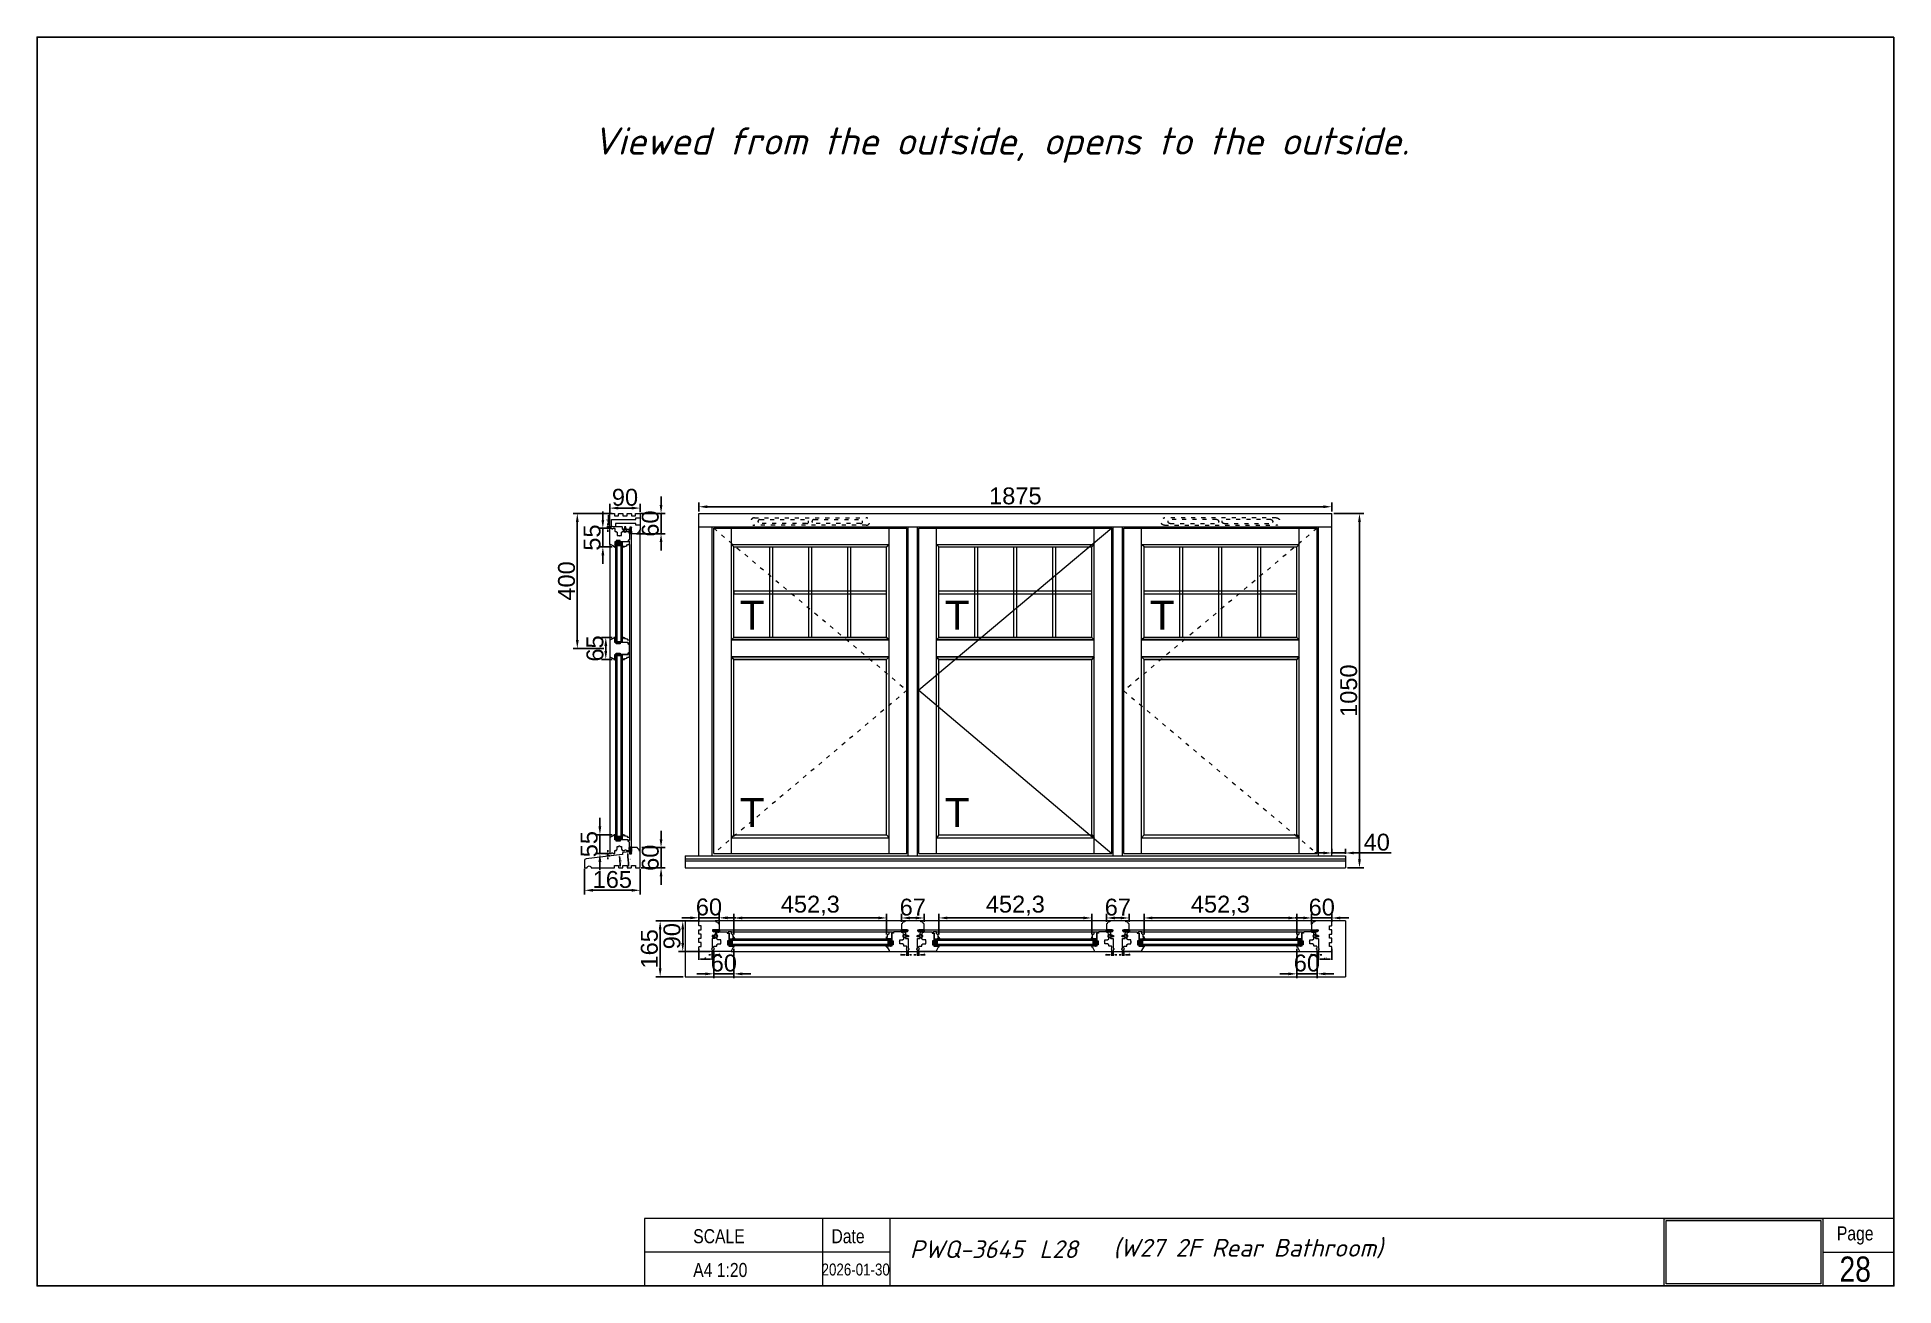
# Model space of a CAD drawing. Header units: millimetres. Extents: x 0 to 182016, y 11 to 3710.
# Drawn here: x 169901 to 175401, y 11 to 3710 of the extents above; entities that cross this region are included whole.
import ezdxf

# ---------------------------------------------------------------- set-up
doc = ezdxf.new("R2010")
doc.units = ezdxf.units.MM
doc.linetypes.add('ACAD_ISO03W100', pattern=[30, 12, -18])
for name, color, linetype, lineweight in [('Matmenys', 10, 'Continuous', 20), ('OTHER', 251, 'Continuous', 13), ('Stakta', 7, 'Continuous', 25), ('Testinės profilio linijos', 7, 'Continuous', 5)]:
    doc.layers.add(name, color=color, linetype=linetype, lineweight=lineweight)
doc.layers.add('Stiklo paketas', color=7, linetype='Continuous')
doc.styles.add('ROMANS', font='stylu.ttf', dxfattribs={"oblique": 15})
doc.styles.get("Standard").update_dxf_attribs({"font": 'arial.ttf'})
doc.linetypes.add('TRACKS', pattern='A,3.81,[130,ltypeshp.shx,S=6.35,R=0,X=0,Y=0],3.81', length=7.62)
doc.dimstyles.new('2', dxfattribs={"dimscale": 2, "dimtxt": 2.5, "dimasz": 2.5, "dimexe": 1.25, "dimexo": 0.625, "dimtad": 1, "dimtxsty": 'Standard', "dimcen": 2.5, "dimadec": 0, "dimazin": 0, "dimtfac": 1, "dimtmove": 0, "dimatfit": 3, "dimfxl": 1, "dimarcsym": 0})
doc.dimstyles.new('Padidinti matmenys', dxfattribs={"dimscale": 10, "dimtxt": 5, "dimasz": 2.5, "dimexe": 1.25, "dimexo": 0.625, "dimtad": 1, "dimdec": 1, "dimtxsty": 'Standard', "dimcen": 2.5, "dimadec": 0, "dimazin": 0, "dimtfac": 1, "dimtdec": 1, "dimtmove": 0, "dimatfit": 3, "dimfxl": 1, "dimarcsym": 0})
picture_1 = doc.add_image_def('image1.jpeg', size_in_pixel=(1233, 506))

msp = doc.modelspace()

# ---------------------------------------------------------------- texts
at = {"lineweight": 0, "width": 0.8}
for s, p in [('SCALE', (171844.3847446, 137.2134153)), ('Date', (172253.7761216, 137.2134153)), ('Page', (175231.6914515, 145.6096254)), ('A4 1:20', (171844.3847446, 37.2009752))]:
    msp.add_text(s, height=41.62239482, dxfattribs=at).set_placement(p)
at = {"color": 1, "lineweight": 0, "width": 0.8}
msp.add_text('28', height=74.92031068, dxfattribs=at).set_placement((175239.4344436, 22.9923243))
at = {"lineweight": 0, "insert": (171547.3866645, 3443.1762634), "char_height": 80.838163663, "attachment_point": 1, "style": 'ROMANS'}
msp.add_mtext('{\\fISOCPEUR|b0|i0|c186|p34;Viewed from the outside, opens to the outside.}', dxfattribs=at)
at = {"color": 0, "lineweight": 0, "char_height": 52.538446824, "attachment_point": 1, "style": 'ROMANS'}
for s, insert, width in [('{\\fISOCPEUR|b0|i0|c186|p34;\\C256;L\\fISOCPEUR|b0|i0|c0|p34;28\\fISOCPEUR|b0|i0|c186|p34; }', (172869.440718, 145.8257351), 59.426344224), ('{\\fISOCPEUR|b0|i0|c186|p34;\\C256;(W27 2F Rear Bathroom) }', (173088.4787912, 150.0321815), 1707.405476263)]:
    msp.add_mtext(s, dxfattribs=dict(at, insert=insert, width=width))
at = {"layer": 'Matmenys', "color": 0}
for p in [(171982.246329, 1954.6169295), (172589.5685591, 1954.6169295), (173196.8907892, 1954.6169295), (171982.246329, 1369.9097004), (172589.5685591, 1369.9097004)]:
    msp.add_text('T', height=86.4, dxfattribs=at).set_placement(p)

# ---------------------------------------------------------------- blocks, each defined once
blk = doc.blocks.new('Užsakymo nr')
at = {"color": 0, "lineweight": 0, "insert": (5198.7, 20217.8), "char_height": 52.538, "width": 1187.405, "attachment_point": 1, "style": 'ROMANS'}
blk.add_mtext('{\\fISOCPEUR|b0|i0|c0|p34;\\C256;PWQ-3645}', dxfattribs=at)
blk = doc.blocks.new('Date')
at = {"lineweight": 0, "width": 0.8}
blk.add_text('2026-01-30', height=35.38, dxfattribs=at).set_placement((4937.1, 20113.7))
blk = doc.blocks.new('*D1533')
at = {"layer": 'Defpoints', "color": 0, "transparency": 16777216}
for p in [(171861, 1010.4), (171901, 1004.9), (171901, 979.2)]:
    blk.add_point(p, dxfattribs=at)
at = {"layer": 'Matmenys', "color": 0, "lineweight": -2, "transparency": 16777216}
for p, q in [((171861, 1009.2), (171861, 976.7)), ((171901, 1003.7), (171901, 976.7)), ((171866, 979.2), (171896, 979.2))]:
    blk.add_line(p, q, dxfattribs=at)
at = {"layer": 'Matmenys', "color": 0, "transparency": 16777216}
for points in [[(171866, 980.1), (171866, 978.4), (171861, 979.2)], [(171896, 980.1), (171896, 978.4), (171901, 979.2)]]:
    blk.add_solid(points, dxfattribs=at)
at = {"layer": 'Matmenys', "color": 0, "lineweight": 5, "transparency": 16777216, "insert": (171881, 983), "char_height": 5, "attachment_point": 5}
blk.add_mtext('40', dxfattribs=at)
blk = doc.blocks.new('*D1534')
at = {"color": 0, "lineweight": -2, "transparency": 16777216}
for p, q in [((171836, 1101.3), (171811, 1101.3)), ((171861, 1089.7), (171861, 1113.8)), ((171861, 1101.3), (171921, 1101.3)), ((171921, 1081.2), (171921, 1113.8)), ((171946, 1101.3), (171971, 1101.3))]:
    blk.add_line(p, q, dxfattribs=at)
at = {"color": 0, "transparency": 16777216}
for points in [[(171836, 1105.4), (171836, 1097.1), (171861, 1101.3)], [(171946, 1105.4), (171946, 1097.1), (171921, 1101.3)]]:
    blk.add_solid(points, dxfattribs=at)
at = {"layer": 'Defpoints', "color": 0, "transparency": 16777216}
for p in [(171921, 1101.3), (171861, 1083.4), (171921, 1074.9)]:
    blk.add_point(p, dxfattribs=at)
at = {"color": 0, "lineweight": 5, "transparency": 16777216, "insert": (171891, 1133.1), "char_height": 50, "attachment_point": 5}
blk.add_mtext('60', dxfattribs=at)
blk = doc.blocks.new('*D1535')
at = {"color": 0, "lineweight": -2, "transparency": 16777216}
for p, q in [((171905, 998.9), (171905, 922.8)), ((171965, 1009.2), (171965, 922.8)), ((171880, 935.3), (171855, 935.3)), ((171905, 935.3), (171965, 935.3)), ((171990, 935.3), (172015, 935.3))]:
    blk.add_line(p, q, dxfattribs=at)
at = {"color": 0, "transparency": 16777216}
for points in [[(171880, 939.5), (171880, 931.1), (171905, 935.3)], [(171990, 939.5), (171990, 931.1), (171965, 935.3)]]:
    blk.add_solid(points, dxfattribs=at)
at = {"layer": 'Defpoints', "color": 0, "transparency": 16777216}
for p in [(171905, 1005.2), (171965, 1015.4), (171965, 935.3)]:
    blk.add_point(p, dxfattribs=at)
at = {"color": 0, "lineweight": 5, "transparency": 16777216, "insert": (171935, 967.1), "char_height": 50, "attachment_point": 5}
blk.add_mtext('60', dxfattribs=at)
blk = doc.blocks.new('*D1536')
at = {"color": 0, "lineweight": -2, "transparency": 16777216}
for p, q in [((171857.7, 1091.9), (171800.9, 1091.9)), ((171813.4, 1026.9), (171813.4, 1066.9)), ((171893.7, 1001.9), (171800.9, 1001.9))]:
    blk.add_line(p, q, dxfattribs=at)
at = {"color": 0, "transparency": 16777216}
for points in [[(171809.2, 1066.9), (171817.6, 1066.9), (171813.4, 1091.9)], [(171809.2, 1026.9), (171817.6, 1026.9), (171813.4, 1001.9)]]:
    blk.add_solid(points, dxfattribs=at)
at = {"layer": 'Defpoints', "color": 0, "transparency": 16777216}
for p in [(171813.4, 1091.9), (171864, 1091.9), (171900, 1001.9)]:
    blk.add_point(p, dxfattribs=at)
at = {"color": 0, "lineweight": 5, "transparency": 16777216, "insert": (171781.6, 1046.9), "char_height": 50, "attachment_point": 5, "rotation": 90}
blk.add_mtext('90', dxfattribs=at)
blk = doc.blocks.new('*D1537')
at = {"layer": 'Defpoints', "color": 0, "transparency": 16777216}
for p in [(171901, 1004.9), (171905, 1005.2), (171905, 991.5)]:
    blk.add_point(p, dxfattribs=at)
at = {"layer": 'Matmenys', "color": 0, "lineweight": -2, "transparency": 16777216}
for p, q in [((171896, 991.5), (171891, 991.5)), ((171901, 1003.7), (171901, 989)), ((171901, 991.5), (171905, 991.5)), ((171905, 1003.9), (171905, 989)), ((171910, 991.5), (171924.4, 991.5))]:
    blk.add_line(p, q, dxfattribs=at)
at = {"layer": 'Matmenys', "color": 0, "transparency": 16777216}
for points in [[(171896, 992.3), (171896, 990.7), (171901, 991.5)], [(171910, 992.3), (171910, 990.7), (171905, 991.5)]]:
    blk.add_solid(points, dxfattribs=at)
at = {"layer": 'Matmenys', "color": 0, "lineweight": 5, "transparency": 16777216, "insert": (171921.4, 995.3), "char_height": 5, "attachment_point": 5}
blk.add_mtext('4', dxfattribs=at)
blk = doc.blocks.new('*D1538')
at = {"color": 0, "lineweight": -2, "transparency": 16777216}
for p, q in [((171861, 2305.5), (171861, 2331.7)), ((171886, 2319.2), (173711, 2319.2)), ((173736, 2305.5), (173736, 2331.7))]:
    blk.add_line(p, q, dxfattribs=at)
at = {"color": 0, "transparency": 16777216}
for points in [[(171886, 2323.3), (171886, 2315), (171861, 2319.2)], [(173711, 2323.3), (173711, 2315), (173736, 2319.2)]]:
    blk.add_solid(points, dxfattribs=at)
at = {"layer": 'Defpoints', "color": 0, "transparency": 16777216}
for p in [(173736, 2319.2), (171861, 2299.3), (173736, 2299.3)]:
    blk.add_point(p, dxfattribs=at)
at = {"color": 0, "lineweight": 5, "transparency": 16777216, "insert": (172798.5, 2351), "char_height": 50, "attachment_point": 5}
blk.add_mtext('1875', dxfattribs=at)
blk = doc.blocks.new('*D2032')
at = {"color": 0, "lineweight": -2, "transparency": 16777216}
for p, q in [((171814.7, 1091.9), (171734, 1091.9)), ((171746.5, 1066.9), (171746.5, 951.9)), ((171814.7, 926.9), (171734, 926.9))]:
    blk.add_line(p, q, dxfattribs=at)
at = {"color": 0, "transparency": 16777216}
for points in [[(171742.3, 1066.9), (171750.7, 1066.9), (171746.5, 1091.9)], [(171742.3, 951.9), (171750.7, 951.9), (171746.5, 926.9)]]:
    blk.add_solid(points, dxfattribs=at)
at = {"layer": 'Defpoints', "color": 0, "transparency": 16777216}
for p in [(171821, 1091.9), (171746.5, 926.9), (171821, 926.9)]:
    blk.add_point(p, dxfattribs=at)
at = {"color": 0, "lineweight": 5, "transparency": 16777216, "insert": (171714.7, 1009.4), "char_height": 50, "attachment_point": 5, "rotation": 90}
blk.add_mtext('165', dxfattribs=at)
blk = doc.blocks.new('*D1539')
at = {"layer": 'Defpoints', "color": 0, "transparency": 16777216}
for p in [(172508.3, 1004.9), (172508.3, 991.6), (172512.3, 1004.9)]:
    blk.add_point(p, dxfattribs=at)
at = {"layer": 'Matmenys', "color": 0, "lineweight": -2, "transparency": 16777216}
for p, q in [((172503.3, 991.6), (172498.3, 991.6)), ((172508.3, 1003.7), (172508.3, 989.1)), ((172508.3, 991.6), (172512.3, 991.6)), ((172512.3, 1003.7), (172512.3, 989.1)), ((172517.3, 991.6), (172531.7, 991.6))]:
    blk.add_line(p, q, dxfattribs=at)
at = {"layer": 'Matmenys', "color": 0, "transparency": 16777216}
for points in [[(172503.3, 992.4), (172503.3, 990.7), (172508.3, 991.6)], [(172517.3, 992.4), (172517.3, 990.7), (172512.3, 991.6)]]:
    blk.add_solid(points, dxfattribs=at)
at = {"layer": 'Matmenys', "color": 0, "transparency": 16777216, "insert": (172528.7, 995.3), "char_height": 5, "attachment_point": 5}
blk.add_mtext('4', dxfattribs=at)
blk = doc.blocks.new('*D1540')
at = {"layer": 'Defpoints', "color": 0, "transparency": 16777216}
for p in [(172477.3, 1004.9), (172481.3, 1004.9), (172481.3, 991.6)]:
    blk.add_point(p, dxfattribs=at)
at = {"layer": 'Matmenys', "color": 0, "lineweight": -2, "transparency": 16777216}
for p, q in [((172472.3, 991.6), (172457.9, 991.6)), ((172477.3, 1003.7), (172477.3, 989.1)), ((172481.3, 991.6), (172477.3, 991.6)), ((172481.3, 1003.7), (172481.3, 989.1)), ((172486.3, 991.6), (172491.3, 991.6))]:
    blk.add_line(p, q, dxfattribs=at)
at = {"layer": 'Matmenys', "color": 0, "transparency": 16777216}
for points in [[(172472.3, 992.4), (172472.3, 990.7), (172477.3, 991.6)], [(172486.3, 992.4), (172486.3, 990.7), (172481.3, 991.6)]]:
    blk.add_solid(points, dxfattribs=at)
at = {"layer": 'Matmenys', "color": 0, "transparency": 16777216, "insert": (172460.9, 995.3), "char_height": 5, "attachment_point": 5}
blk.add_mtext('4', dxfattribs=at)
blk = doc.blocks.new('*D1542')
at = {"layer": 'Defpoints', "color": 0, "transparency": 16777216}
for p in [(171593.4, 2259.3), (171600.3, 2259.3), (171605.8, 2299.3)]:
    blk.add_point(p, dxfattribs=at)
at = {"layer": 'Matmenys', "color": 0, "lineweight": -2, "transparency": 16777216}
for p, q in [((171604.5, 2299.3), (171590.9, 2299.3)), ((171599, 2259.3), (171590.9, 2259.3)), ((171593.4, 2294.3), (171593.4, 2264.3))]:
    blk.add_line(p, q, dxfattribs=at)
at = {"layer": 'Matmenys', "color": 0, "transparency": 16777216}
for points in [[(171592.6, 2294.3), (171594.3, 2294.3), (171593.4, 2299.3)], [(171592.6, 2264.3), (171594.3, 2264.3), (171593.4, 2259.3)]]:
    blk.add_solid(points, dxfattribs=at)
at = {"layer": 'Matmenys', "color": 0, "lineweight": 5, "transparency": 16777216, "insert": (171589.6, 2279.3), "char_height": 5, "attachment_point": 5, "rotation": 90}
blk.add_mtext('40', dxfattribs=at)
blk = doc.blocks.new('*D1543')
at = {"color": 0, "lineweight": -2, "transparency": 16777216}
for p, q in [((171749.2, 2324.3), (171749.2, 2349.3)), ((171685, 2299.3), (171761.7, 2299.3)), ((171749.2, 2299.3), (171749.2, 2239.3)), ((171676.5, 2239.3), (171761.7, 2239.3)), ((171749.2, 2214.3), (171749.2, 2189.3))]:
    blk.add_line(p, q, dxfattribs=at)
at = {"color": 0, "transparency": 16777216}
for points in [[(171745, 2324.3), (171753.3, 2324.3), (171749.2, 2299.3)], [(171745, 2214.3), (171753.3, 2214.3), (171749.2, 2239.3)]]:
    blk.add_solid(points, dxfattribs=at)
at = {"layer": 'Defpoints', "color": 0, "transparency": 16777216}
for p in [(171678.8, 2299.3), (171670.3, 2239.3), (171749.2, 2239.3)]:
    blk.add_point(p, dxfattribs=at)
at = {"color": 0, "lineweight": 5, "transparency": 16777216, "insert": (171717.4, 2269.3), "char_height": 50, "attachment_point": 5, "rotation": 90}
blk.add_mtext('60', dxfattribs=at)
blk = doc.blocks.new('*D1544')
at = {"color": 0, "lineweight": -2, "transparency": 16777216}
for p, q in [((171602.8, 2255.3), (171564.2, 2255.3)), ((171576.7, 2280.3), (171576.7, 2305.3)), ((171576.7, 2200.3), (171576.7, 2255.3)), ((171604.5, 2200.3), (171564.2, 2200.3)), ((171576.7, 2175.3), (171576.7, 2150.3))]:
    blk.add_line(p, q, dxfattribs=at)
at = {"color": 0, "transparency": 16777216}
for points in [[(171572.6, 2280.3), (171580.9, 2280.3), (171576.7, 2255.3)], [(171572.6, 2175.3), (171580.9, 2175.3), (171576.7, 2200.3)]]:
    blk.add_solid(points, dxfattribs=at)
at = {"layer": 'Defpoints', "color": 0, "transparency": 16777216}
for p in [(171576.7, 2255.3), (171609, 2255.3), (171610.8, 2200.3)]:
    blk.add_point(p, dxfattribs=at)
at = {"color": 0, "lineweight": 5, "transparency": 16777216, "insert": (171545, 2227.8), "char_height": 50, "attachment_point": 5, "rotation": 90}
blk.add_mtext('55', dxfattribs=at)
blk = doc.blocks.new('*D1545')
at = {"color": 0, "lineweight": -2, "transparency": 16777216}
for p, q in [((171597.3, 2302.5), (171597.3, 2327.6)), ((171622.3, 2315.1), (171662.3, 2315.1)), ((171687.3, 2303.7), (171687.3, 2327.6))]:
    blk.add_line(p, q, dxfattribs=at)
at = {"color": 0, "transparency": 16777216}
for points in [[(171622.3, 2319.3), (171622.3, 2311), (171597.3, 2315.1)], [(171662.3, 2319.3), (171662.3, 2311), (171687.3, 2315.1)]]:
    blk.add_solid(points, dxfattribs=at)
at = {"layer": 'Defpoints', "color": 0, "transparency": 16777216}
for p in [(171687.3, 2315.1), (171597.3, 2296.3), (171687.3, 2297.4)]:
    blk.add_point(p, dxfattribs=at)
at = {"color": 0, "lineweight": 5, "transparency": 16777216, "insert": (171642.3, 2346.9), "char_height": 50, "attachment_point": 5}
blk.add_mtext('90', dxfattribs=at)
blk = doc.blocks.new('*D1546')
at = {"layer": 'Defpoints', "color": 0, "transparency": 16777216}
for p in [(171591.1, 2255.3), (171600.3, 2259.3), (171600.5, 2255.3)]:
    blk.add_point(p, dxfattribs=at)
at = {"layer": 'Matmenys', "color": 0, "lineweight": -2, "transparency": 16777216}
for p, q in [((171599, 2259.3), (171588.6, 2259.3)), ((171599.3, 2255.3), (171588.6, 2255.3)), ((171591.1, 2264.3), (171591.1, 2269.3)), ((171591.1, 2259.3), (171591.1, 2255.3)), ((171591.1, 2250.3), (171591.1, 2245.3))]:
    blk.add_line(p, q, dxfattribs=at)
at = {"layer": 'Matmenys', "color": 0, "transparency": 16777216}
for points in [[(171590.3, 2264.3), (171592, 2264.3), (171591.1, 2259.3)], [(171590.3, 2250.3), (171592, 2250.3), (171591.1, 2255.3)]]:
    blk.add_solid(points, dxfattribs=at)
at = {"layer": 'Matmenys', "color": 0, "lineweight": 5, "transparency": 16777216, "insert": (171587.4, 2257.3), "char_height": 5, "attachment_point": 5, "rotation": 90}
blk.add_mtext('4', dxfattribs=at)
blk = doc.blocks.new('*D1547')
at = {"color": 0, "lineweight": -2, "transparency": 16777216}
for p, q in [((171749.2, 1334.3), (171749.2, 1359.3)), ((171692.5, 1309.3), (171761.7, 1309.3)), ((171749.2, 1309.3), (171749.2, 1249.3)), ((171690.5, 1249.3), (171761.7, 1249.3)), ((171749.2, 1224.3), (171749.2, 1199.3))]:
    blk.add_line(p, q, dxfattribs=at)
at = {"color": 0, "transparency": 16777216}
for points in [[(171745, 1334.3), (171753.3, 1334.3), (171749.2, 1309.3)], [(171745, 1224.3), (171753.3, 1224.3), (171749.2, 1249.3)]]:
    blk.add_solid(points, dxfattribs=at)
at = {"layer": 'Defpoints', "color": 0, "transparency": 16777216}
for p in [(171686.3, 1309.3), (171684.3, 1249.3), (171749.2, 1249.3)]:
    blk.add_point(p, dxfattribs=at)
at = {"color": 0, "lineweight": 5, "transparency": 16777216, "insert": (171717.4, 1279.3), "char_height": 50, "attachment_point": 5, "rotation": 90}
blk.add_mtext('60', dxfattribs=at)
blk = doc.blocks.new('*D1548')
at = {"color": 0, "lineweight": -2, "transparency": 16777216}
for p, q in [((171522.3, 1246), (171522.3, 1170.3)), ((171687.3, 1246), (171687.3, 1170.3)), ((171662.3, 1182.8), (171547.3, 1182.8))]:
    blk.add_line(p, q, dxfattribs=at)
at = {"color": 0, "transparency": 16777216}
for points in [[(171547.3, 1187), (171547.3, 1178.6), (171522.3, 1182.8)], [(171662.3, 1187), (171662.3, 1178.6), (171687.3, 1182.8)]]:
    blk.add_solid(points, dxfattribs=at)
at = {"layer": 'Defpoints', "color": 0, "transparency": 16777216}
for p in [(171522.3, 1252.3), (171687.3, 1252.3), (171522.3, 1182.8)]:
    blk.add_point(p, dxfattribs=at)
at = {"color": 0, "lineweight": 5, "transparency": 16777216, "insert": (171604.8, 1214.6), "char_height": 50, "attachment_point": 5}
blk.add_mtext('165', dxfattribs=at)
blk = doc.blocks.new('*D1549')
at = {"layer": 'Defpoints', "color": 0, "transparency": 16777216}
for p in [(171591.1, 1284.6), (171599.1, 1284.6), (171600.7, 1292.1)]:
    blk.add_point(p, dxfattribs=at)
at = {"layer": 'Matmenys', "color": 0, "lineweight": -2, "transparency": 16777216}
for p, q in [((171599.5, 1292.1), (171588.6, 1292.1)), ((171597.8, 1284.6), (171588.6, 1284.6)), ((171591.1, 1297.1), (171591.1, 1302.1)), ((171591.1, 1292.1), (171591.1, 1284.6)), ((171591.1, 1279.6), (171591.1, 1274.6))]:
    blk.add_line(p, q, dxfattribs=at)
at = {"layer": 'Matmenys', "color": 0, "transparency": 16777216}
for points in [[(171590.3, 1297.1), (171592, 1297.1), (171591.1, 1292.1)], [(171590.3, 1279.6), (171592, 1279.6), (171591.1, 1284.6)]]:
    blk.add_solid(points, dxfattribs=at)
at = {"layer": 'Matmenys', "color": 0, "lineweight": 5, "transparency": 16777216, "insert": (171586.9, 1288.3), "char_height": 5, "attachment_point": 5, "rotation": 90}
blk.add_mtext('7,45', dxfattribs=at)
blk = doc.blocks.new('*D1550')
at = {"layer": 'Defpoints', "color": 0, "transparency": 16777216}
for p in [(171599.1, 1284.6), (171634.4, 1288.9), (171624.3, 1249.5), (171627.5, 1262.3), (171635.3, 1249.5)]:
    blk.add_point(p, dxfattribs=at)
at = {"layer": 'Matmenys', "color": 0, "lineweight": -2, "transparency": 16777216}
blk.add_arc((171312.8, 1249.5), 315, 0.9094, 6.0906, dxfattribs=at)
at = {"layer": 'Matmenys', "color": 0, "transparency": 16777216}
for points in [[(171625.2, 1282.8), (171626.9, 1283), (171625.5, 1287.8)], [(171628.6, 1254.5), (171626.9, 1254.4), (171627.8, 1249.5)]]:
    blk.add_solid(points, dxfattribs=at)
at = {"layer": 'Matmenys', "color": 0, "lineweight": 5, "transparency": 16777216, "insert": (171631, 1268.9), "char_height": 5, "attachment_point": 5, "rotation": 273.5}
blk.add_mtext('7°', dxfattribs=at)
blk = doc.blocks.new('*D1551')
at = {"layer": 'Defpoints', "color": 0, "transparency": 16777216}
for p in [(171636.2, 1294.5), (171651.3, 1280.7), (171656.8, 1297.1), (171649.3, 1249.5), (171660.3, 1249.5)]:
    blk.add_point(p, dxfattribs=at)
at = {"layer": 'Matmenys', "color": 0, "lineweight": -2, "transparency": 16777216}
blk.add_arc((171269.1, 1249.5), 383.5, 0.7471, 6.2529, dxfattribs=at)
at = {"layer": 'Matmenys', "color": 0, "transparency": 16777216}
for points in [[(171649.5, 1291.1), (171651.1, 1291.3), (171649.7, 1296.2)], [(171653.4, 1254.5), (171651.7, 1254.5), (171652.6, 1249.5)]]:
    blk.add_solid(points, dxfattribs=at)
at = {"layer": 'Matmenys', "color": 0, "lineweight": 5, "transparency": 16777216, "insert": (171655.6, 1273), "char_height": 5, "attachment_point": 5, "rotation": 273.4921}
blk.add_mtext('7°', dxfattribs=at)
blk = doc.blocks.new('*D2034')
at = {"color": 0, "lineweight": -2, "transparency": 16777216}
for p, q in [((171568, 1372.1), (171568, 1397.1)), ((171604.6, 1347.1), (171555.5, 1347.1)), ((171568, 1292.1), (171568, 1347.1)), ((171592, 1292.1), (171555.5, 1292.1)), ((171568, 1267.1), (171568, 1242.1))]:
    blk.add_line(p, q, dxfattribs=at)
at = {"color": 0, "transparency": 16777216}
for points in [[(171563.8, 1372.1), (171572.1, 1372.1), (171568, 1347.1)], [(171563.8, 1267.1), (171572.1, 1267.1), (171568, 1292.1)]]:
    blk.add_solid(points, dxfattribs=at)
at = {"layer": 'Defpoints', "color": 0, "transparency": 16777216}
for p in [(171568, 1347.1), (171610.8, 1347.1), (171598.3, 1292.1)]:
    blk.add_point(p, dxfattribs=at)
at = {"color": 0, "lineweight": 5, "transparency": 16777216, "insert": (171536.3, 1319.6), "char_height": 50, "attachment_point": 5, "rotation": 90}
blk.add_mtext('55', dxfattribs=at)
blk = doc.blocks.new('*D1552')
at = {"color": 0, "lineweight": -2, "transparency": 16777216}
for p, q in [((171965, 1051.7), (171965, 1113.4)), ((171990, 1100.9), (172392.3, 1100.9)), ((172417.3, 1051.7), (172417.3, 1113.4))]:
    blk.add_line(p, q, dxfattribs=at)
at = {"color": 0, "transparency": 16777216}
for points in [[(171990, 1105.1), (171990, 1096.7), (171965, 1100.9)], [(172392.3, 1105.1), (172392.3, 1096.7), (172417.3, 1100.9)]]:
    blk.add_solid(points, dxfattribs=at)
at = {"layer": 'Defpoints', "color": 0, "transparency": 16777216}
for p in [(172417.3, 1100.9), (171965, 1045.4), (172417.3, 1045.4)]:
    blk.add_point(p, dxfattribs=at)
at = {"color": 0, "lineweight": 5, "transparency": 16777216, "insert": (172191.2, 1137.2), "char_height": 50, "attachment_point": 5}
blk.add_mtext('452,3', dxfattribs=at)
blk = doc.blocks.new('*D1553')
at = {"color": 0, "lineweight": -2, "transparency": 16777216}
for p, q in [((172572.3, 1051.7), (172572.3, 1113.4)), ((172597.3, 1100.9), (172999.6, 1100.9)), ((173024.6, 1051.7), (173024.6, 1113.4))]:
    blk.add_line(p, q, dxfattribs=at)
at = {"color": 0, "transparency": 16777216}
for points in [[(172597.3, 1105.1), (172597.3, 1096.7), (172572.3, 1100.9)], [(172999.6, 1105.1), (172999.6, 1096.7), (173024.6, 1100.9)]]:
    blk.add_solid(points, dxfattribs=at)
at = {"layer": 'Defpoints', "color": 0, "transparency": 16777216}
for p in [(173024.6, 1100.9), (172572.3, 1045.4), (173024.6, 1045.4)]:
    blk.add_point(p, dxfattribs=at)
at = {"color": 0, "lineweight": 5, "transparency": 16777216, "insert": (172798.5, 1137.2), "char_height": 50, "attachment_point": 5}
blk.add_mtext('452,3', dxfattribs=at)
blk = doc.blocks.new('*D2035')
at = {"color": 0, "lineweight": -2, "transparency": 16777216}
for p, q in [((172461.3, 1089.1), (172461.3, 1113.4)), ((172486.3, 1100.9), (172503.3, 1100.9)), ((172528.3, 1089.1), (172528.3, 1113.4))]:
    blk.add_line(p, q, dxfattribs=at)
at = {"color": 0, "transparency": 16777216}
for points in [[(172486.3, 1105.1), (172486.3, 1096.7), (172461.3, 1100.9)], [(172503.3, 1105.1), (172503.3, 1096.7), (172528.3, 1100.9)]]:
    blk.add_solid(points, dxfattribs=at)
at = {"layer": 'Defpoints', "color": 0, "transparency": 16777216}
for p in [(172528.3, 1100.9), (172461.3, 1082.9), (172528.3, 1082.9)]:
    blk.add_point(p, dxfattribs=at)
at = {"color": 0, "lineweight": 5, "transparency": 16777216, "insert": (172494.8, 1132.7), "char_height": 50, "attachment_point": 5}
blk.add_mtext('67', dxfattribs=at)
blk = doc.blocks.new('tv')
at = {"linetype": 'ACAD_ISO03W100', "lineweight": 5}
for p, q in [((29400.1, 41533.7), (29731.1, 41533.7)), ((29731.1, 41511.7), (29400.1, 41511.7))]:
    blk.add_line(p, q, dxfattribs=at)
for points in [[(29416.6, 41528.7), (29554.6, 41528.7, -1), (29554.6, 41516.7), (29416.6, 41516.7, -1)], [(29576.6, 41516.7, -1), (29576.6, 41528.7), (29714.6, 41528.7, -1), (29714.6, 41516.7)]]:
    blk.add_lwpolyline(points, format="xyb", close=True, dxfattribs=at)
for centre, start, end in [((29400.1, 41522.7), 90, 270), ((29731.1, 41522.7), 270, 90)]:
    blk.add_arc(centre, 11, start, end, dxfattribs=at)
blk = doc.blocks.new('*D2036')
at = {"color": 0, "lineweight": -2, "ltscale": 0.1, "transparency": 16777216}
for p, q in [((171604.5, 1931.8), (171572.9, 1931.8)), ((171585.4, 1891.8), (171585.4, 1906.8)), ((171604.6, 1866.8), (171572.9, 1866.8))]:
    blk.add_line(p, q, dxfattribs=at)
at = {"color": 0, "ltscale": 0.1, "transparency": 16777216}
for points in [[(171581.3, 1906.8), (171589.6, 1906.8), (171585.4, 1931.8)], [(171581.3, 1891.8), (171589.6, 1891.8), (171585.4, 1866.8)]]:
    blk.add_solid(points, dxfattribs=at)
at = {"layer": 'Defpoints', "color": 0, "ltscale": 0.1, "transparency": 16777216}
for p in [(171585.4, 1931.8), (171610.8, 1931.8), (171610.8, 1866.8)]:
    blk.add_point(p, dxfattribs=at)
at = {"color": 0, "ltscale": 0.1, "transparency": 16777216, "insert": (171553.6, 1899.3), "char_height": 50, "attachment_point": 5, "rotation": 90}
blk.add_mtext('65', dxfattribs=at)
blk = doc.blocks.new('*D1554')
at = {"color": 0, "lineweight": -2, "ltscale": 0.1, "transparency": 16777216}
for p, q in [((171593.1, 2299.3), (171488.6, 2299.3)), ((171501.1, 1924.3), (171501.1, 2274.3)), ((171579.2, 1899.3), (171488.6, 1899.3))]:
    blk.add_line(p, q, dxfattribs=at)
at = {"color": 0, "ltscale": 0.1, "transparency": 16777216}
for points in [[(171496.9, 2274.3), (171505.3, 2274.3), (171501.1, 2299.3)], [(171496.9, 1924.3), (171505.3, 1924.3), (171501.1, 1899.3)]]:
    blk.add_solid(points, dxfattribs=at)
at = {"layer": 'Defpoints', "color": 0, "ltscale": 0.1, "transparency": 16777216}
for p in [(171501.1, 2299.3), (171599.3, 2299.3), (171585.4, 1899.3)]:
    blk.add_point(p, dxfattribs=at)
at = {"color": 0, "ltscale": 0.1, "transparency": 16777216, "insert": (171469.3, 2099.3), "char_height": 50, "attachment_point": 5, "rotation": 90}
blk.add_mtext('400', dxfattribs=at)
blk = doc.blocks.new('*D1555')
at = {"layer": 'Defpoints', "color": 0, "transparency": 16777216}
for p in [(173696, 1004.9), (173736, 1010.4), (173696, 979.2)]:
    blk.add_point(p, dxfattribs=at)
at = {"layer": 'Matmenys', "color": 0, "lineweight": -2, "transparency": 16777216}
for p, q in [((173696, 1003.7), (173696, 976.7)), ((173736, 1009.2), (173736, 976.7)), ((173731, 979.2), (173701, 979.2))]:
    blk.add_line(p, q, dxfattribs=at)
at = {"layer": 'Matmenys', "color": 0, "transparency": 16777216}
for points in [[(173701, 980.1), (173701, 978.4), (173696, 979.2)], [(173731, 980.1), (173731, 978.4), (173736, 979.2)]]:
    blk.add_solid(points, dxfattribs=at)
at = {"layer": 'Matmenys', "color": 0, "lineweight": 5, "transparency": 16777216, "insert": (173716, 983), "char_height": 5, "attachment_point": 5}
blk.add_mtext('40', dxfattribs=at)
blk = doc.blocks.new('*D1556')
at = {"color": 0, "lineweight": -2, "transparency": 16777216}
for p, q in [((173651, 1100.9), (173626, 1100.9)), ((173676, 1081.2), (173676, 1113.4)), ((173736, 1100.9), (173676, 1100.9)), ((173736, 1089.7), (173736, 1113.4)), ((173761, 1100.9), (173786, 1100.9))]:
    blk.add_line(p, q, dxfattribs=at)
at = {"color": 0, "transparency": 16777216}
for points in [[(173651, 1105.1), (173651, 1096.7), (173676, 1100.9)], [(173761, 1105.1), (173761, 1096.7), (173736, 1100.9)]]:
    blk.add_solid(points, dxfattribs=at)
at = {"layer": 'Defpoints', "color": 0, "transparency": 16777216}
for p in [(173676, 1100.9), (173676, 1074.9), (173736, 1083.4)]:
    blk.add_point(p, dxfattribs=at)
at = {"color": 0, "lineweight": 5, "transparency": 16777216, "insert": (173706, 1132.7), "char_height": 50, "attachment_point": 5}
blk.add_mtext('60', dxfattribs=at)
blk = doc.blocks.new('*D1557')
at = {"color": 0, "lineweight": -2, "transparency": 16777216}
for p, q in [((173632, 1009.2), (173632, 922.8)), ((173692, 998.9), (173692, 922.8)), ((173607, 935.3), (173582, 935.3)), ((173692, 935.3), (173632, 935.3)), ((173717, 935.3), (173742, 935.3))]:
    blk.add_line(p, q, dxfattribs=at)
at = {"color": 0, "transparency": 16777216}
for points in [[(173607, 939.5), (173607, 931.1), (173632, 935.3)], [(173717, 939.5), (173717, 931.1), (173692, 935.3)]]:
    blk.add_solid(points, dxfattribs=at)
at = {"layer": 'Defpoints', "color": 0, "transparency": 16777216}
for p in [(173632, 1015.4), (173692, 1005.2), (173632, 935.3)]:
    blk.add_point(p, dxfattribs=at)
at = {"color": 0, "lineweight": 5, "transparency": 16777216, "insert": (173662, 967.1), "char_height": 50, "attachment_point": 5}
blk.add_mtext('60', dxfattribs=at)
blk = doc.blocks.new('*D1558')
at = {"layer": 'Defpoints', "color": 0, "transparency": 16777216}
for p in [(173692, 1004.9), (173692, 991.5), (173696, 1004.9)]:
    blk.add_point(p, dxfattribs=at)
at = {"layer": 'Matmenys', "color": 0, "lineweight": -2, "transparency": 16777216}
for p, q in [((173687, 991.5), (173672.6, 991.5)), ((173692, 1003.7), (173692, 989)), ((173696, 991.5), (173692, 991.5)), ((173696, 1003.7), (173696, 989)), ((173701, 991.5), (173706, 991.5))]:
    blk.add_line(p, q, dxfattribs=at)
at = {"layer": 'Matmenys', "color": 0, "transparency": 16777216}
for points in [[(173687, 992.3), (173687, 990.7), (173692, 991.5)], [(173701, 992.3), (173701, 990.7), (173696, 991.5)]]:
    blk.add_solid(points, dxfattribs=at)
at = {"layer": 'Matmenys', "color": 0, "lineweight": 5, "transparency": 16777216, "insert": (173675.5, 995.3), "char_height": 5, "attachment_point": 5}
blk.add_mtext('4', dxfattribs=at)
blk = doc.blocks.new('*D1559')
at = {"color": 0, "lineweight": -2, "transparency": 16777216}
for p, q in [((173742.2, 2299.3), (173830.2, 2299.3)), ((173817.7, 2274.3), (173817.7, 1274.3)), ((173782.2, 1249.3), (173830.2, 1249.3))]:
    blk.add_line(p, q, dxfattribs=at)
at = {"color": 0, "transparency": 16777216}
for points in [[(173813.5, 2274.3), (173821.8, 2274.3), (173817.7, 2299.3)], [(173813.5, 1274.3), (173821.8, 1274.3), (173817.7, 1249.3)]]:
    blk.add_solid(points, dxfattribs=at)
at = {"layer": 'Defpoints', "color": 0, "transparency": 16777216}
for p in [(173736, 2299.3), (173776, 1249.3), (173817.7, 1249.3)]:
    blk.add_point(p, dxfattribs=at)
at = {"color": 0, "lineweight": 5, "transparency": 16777216, "insert": (173785.9, 1774.3), "char_height": 50, "attachment_point": 5, "rotation": 90}
blk.add_mtext('1050', dxfattribs=at)
blk = doc.blocks.new('*D1560')
at = {"layer": 'Defpoints', "color": 0, "transparency": 16777216}
for p in [(173115.6, 1004.9), (173115.6, 991.6), (173119.6, 1004.9)]:
    blk.add_point(p, dxfattribs=at)
at = {"layer": 'Matmenys', "color": 0, "lineweight": -2, "transparency": 16777216}
for p, q in [((173110.6, 991.6), (173105.6, 991.6)), ((173115.6, 1003.7), (173115.6, 989.1)), ((173115.6, 991.6), (173119.6, 991.6)), ((173119.6, 1003.7), (173119.6, 989.1)), ((173124.6, 991.6), (173139, 991.6))]:
    blk.add_line(p, q, dxfattribs=at)
at = {"layer": 'Matmenys', "color": 0, "transparency": 16777216}
for points in [[(173110.6, 992.4), (173110.6, 990.7), (173115.6, 991.6)], [(173124.6, 992.4), (173124.6, 990.7), (173119.6, 991.6)]]:
    blk.add_solid(points, dxfattribs=at)
at = {"layer": 'Matmenys', "color": 0, "transparency": 16777216, "insert": (173136.1, 995.3), "char_height": 5, "attachment_point": 5}
blk.add_mtext('4', dxfattribs=at)
blk = doc.blocks.new('*D1561')
at = {"layer": 'Defpoints', "color": 0, "transparency": 16777216}
for p in [(173084.6, 1004.9), (173088.6, 1004.9), (173088.6, 991.6)]:
    blk.add_point(p, dxfattribs=at)
at = {"layer": 'Matmenys', "color": 0, "lineweight": -2, "transparency": 16777216}
for p, q in [((173079.6, 991.6), (173065.2, 991.6)), ((173084.6, 1003.7), (173084.6, 989.1)), ((173088.6, 991.6), (173084.6, 991.6)), ((173088.6, 1003.7), (173088.6, 989.1)), ((173093.6, 991.6), (173098.6, 991.6))]:
    blk.add_line(p, q, dxfattribs=at)
at = {"layer": 'Matmenys', "color": 0, "transparency": 16777216}
for points in [[(173079.6, 992.4), (173079.6, 990.7), (173084.6, 991.6)], [(173093.6, 992.4), (173093.6, 990.7), (173088.6, 991.6)]]:
    blk.add_solid(points, dxfattribs=at)
at = {"layer": 'Matmenys', "color": 0, "transparency": 16777216, "insert": (173068.2, 995.3), "char_height": 5, "attachment_point": 5}
blk.add_mtext('4', dxfattribs=at)
blk = doc.blocks.new('*D1562')
at = {"color": 0, "lineweight": -2, "transparency": 16777216}
for p, q in [((173179.6, 1051.7), (173179.6, 1113.4)), ((173204.6, 1100.9), (173607, 1100.9)), ((173632, 1051.7), (173632, 1113.4))]:
    blk.add_line(p, q, dxfattribs=at)
at = {"color": 0, "transparency": 16777216}
for points in [[(173204.6, 1105.1), (173204.6, 1096.7), (173179.6, 1100.9)], [(173607, 1105.1), (173607, 1096.7), (173632, 1100.9)]]:
    blk.add_solid(points, dxfattribs=at)
at = {"layer": 'Defpoints', "color": 0, "transparency": 16777216}
for p in [(173632, 1100.9), (173179.6, 1045.4), (173632, 1045.4)]:
    blk.add_point(p, dxfattribs=at)
at = {"color": 0, "lineweight": 5, "transparency": 16777216, "insert": (173405.8, 1137.2), "char_height": 50, "attachment_point": 5}
blk.add_mtext('452,3', dxfattribs=at)
blk = doc.blocks.new('*D2037')
at = {"color": 0, "lineweight": -2, "transparency": 16777216}
for p, q in [((173068.6, 1089.1), (173068.6, 1113.4)), ((173093.6, 1100.9), (173110.6, 1100.9)), ((173135.6, 1089.1), (173135.6, 1113.4))]:
    blk.add_line(p, q, dxfattribs=at)
at = {"color": 0, "transparency": 16777216}
for points in [[(173093.6, 1105.1), (173093.6, 1096.7), (173068.6, 1100.9)], [(173110.6, 1105.1), (173110.6, 1096.7), (173135.6, 1100.9)]]:
    blk.add_solid(points, dxfattribs=at)
at = {"layer": 'Defpoints', "color": 0, "transparency": 16777216}
for p in [(173135.6, 1100.9), (173068.6, 1082.9), (173135.6, 1082.9)]:
    blk.add_point(p, dxfattribs=at)
at = {"color": 0, "lineweight": 5, "transparency": 16777216, "insert": (173102.1, 1132.7), "char_height": 50, "attachment_point": 5}
blk.add_mtext('67', dxfattribs=at)
blk = doc.blocks.new('*D2038')
at = {"color": 0, "lineweight": -2, "ltscale": 0.1, "transparency": 16777216}
for p, q in [((173711, 1293.4), (173686, 1293.4)), ((173736, 1290.9), (173736, 1305.9)), ((173736, 1293.4), (173776, 1293.4)), ((173776, 1290.9), (173776, 1305.9)), ((173801, 1293.4), (173911.9, 1293.4))]:
    blk.add_line(p, q, dxfattribs=at)
at = {"color": 0, "ltscale": 0.1, "transparency": 16777216}
for points in [[(173711, 1297.6), (173711, 1289.3), (173736, 1293.4)], [(173801, 1297.6), (173801, 1289.3), (173776, 1293.4)]]:
    blk.add_solid(points, dxfattribs=at)
at = {"layer": 'Defpoints', "color": 0, "ltscale": 0.1, "transparency": 16777216}
for p in [(173736, 1284.6), (173776, 1293.4), (173776, 1284.6)]:
    blk.add_point(p, dxfattribs=at)
at = {"color": 0, "ltscale": 0.1, "transparency": 16777216, "insert": (173868.9, 1325.2), "char_height": 50, "attachment_point": 5}
blk.add_mtext('40', dxfattribs=at)

# ---------------------------------------------------------------- dimensions: what is measured, and where the dimension line sits
at = {"color": 1, "lineweight": 5}
for base, p1, p2, picture, middle in [((171687.3062265, 2315.1181321), (171597.3062265, 2296.2866124), (171687.3062265, 2297.4379231), '*D1545', (171642.3062265, 2315.1181321)), ((172528.313343, 1100.8988144), (172461.313343, 1082.8972723), (172528.313343, 1082.8972723), '*D2035', (172494.813343, 1100.8988144)), ((173135.6355731, 1100.8988144), (173068.6355731, 1082.8972723), (173135.6355731, 1082.8972723), '*D2037', (173102.1355731, 1100.8988144)), ((173675.9578032, 1100.8988144), (173735.9578032, 1083.4060373), (173675.9578032, 1074.9060373), '*D1556', (173705.9578032, 1100.8988144)), ((173631.9578032, 935.2963044), (173691.9578032, 1005.1560373), (173631.9578032, 1015.4060373), '*D1557', (173661.9578032, 935.2963044))]:
    dim = msp.add_linear_dim(base=base, p1=p1, p2=p2, dimstyle='Padidinti matmenys', dxfattribs=at)
    dim.commit()
    dim.dimension.update_dxf_attribs({"geometry": picture, "text_midpoint": middle, "dimtype": 160})
for base, p1, p2, picture, middle in [((173735.9578032, 2319.1726019), (171860.9911125, 2299.2866124), (173735.9578032, 2299.2866124), '*D1538', (172798.4744578, 2350.9512513)), ((171522.2974637, 1182.7905044), (171687.2974637, 1252.2561633), (171522.2974637, 1252.2561633), '*D1548', (171604.7974637, 1214.5691538)), ((172417.3133429, 1100.8988144), (171964.9911128, 1045.4060373), (172417.3133429, 1045.4060373), '*D1552', (172191.1522279, 1137.1965634)), ((173024.6355731, 1100.8988144), (172572.313343, 1045.4060373), (173024.6355731, 1045.4060373), '*D1553', (172798.474458, 1137.1965634)), ((173631.9578032, 1100.8988144), (173179.6355731, 1045.4060373), (173631.9578032, 1045.4060373), '*D1562', (173405.7966882, 1137.1965634))]:
    dim = msp.add_linear_dim(base=base, p1=p1, p2=p2, dimstyle='Padidinti matmenys', dxfattribs=at)
    dim.commit()
    dim.dimension.update_dxf_attribs({"geometry": picture, "text_midpoint": middle})
for base, p1, p2, angle, picture, middle in [((171749.1654454, 2239.2866121), (171678.7974615, 2299.2866121), (171670.2974615, 2239.2866121), 90, '*D1543', (171749.1654454, 2269.2866121)), ((171576.725958, 2255.2866121), (171610.7974615, 2200.2866121), (171609.0474615, 2255.2866121), 90, '*D1544', (171576.725958, 2227.7866121)), ((173817.6614316, 1249.2561633), (173735.9578032, 2299.2866124), (173775.9578032, 1249.2561633), 90, '*D1559', (173817.6614316, 1774.2713878)), ((171567.9565247, 1347.0561633), (171598.2974615, 1292.0561633), (171610.8018439, 1347.0561633), 90, '*D2034', (171567.9565247, 1319.5561633)), ((171749.1654454, 1249.2561633), (171686.2974615, 1309.2561633), (171684.2974637, 1249.2561633), 90, '*D1547', (171749.1654454, 1279.2561633)), ((171920.9911128, 1101.2730434), (171860.9911128, 1083.4060373), (171920.9911128, 1074.9060373), 180, '*D1534', (171890.9911128, 1101.2730434)), ((171813.3936309, 1091.9060373), (171899.9911128, 1001.9060373), (171863.9911128, 1091.9060373), 90, '*D1536', (171813.3936309, 1046.9060373)), ((171964.9911128, 935.2963044), (171904.9911128, 1005.1560373), (171964.9911128, 1015.4060373), 180, '*D1535', (171934.9911128, 935.2963044))]:
    dim = msp.add_linear_dim(base=base, p1=p1, p2=p2, angle=angle, dimstyle='Padidinti matmenys', dxfattribs=at)
    dim.commit()
    dim.dimension.update_dxf_attribs({"geometry": picture, "text_midpoint": middle, "dimtype": 160})
at = {"color": 1, "ltscale": 0.1}
dim = msp.add_linear_dim(base=(171501.102833, 2299.2866121), p1=(171585.4220997, 1899.2633924), p2=(171599.3062265, 2299.2866121), angle=90, dimstyle='Padidinti matmenys', dxfattribs=at)
dim.commit()
dim.dimension.update_dxf_attribs({"geometry": '*D1554', "text_midpoint": (171469.3241837, 2099.2750022)})
dim = msp.add_linear_dim(base=(171585.4220997, 1931.7633924), p1=(171610.8018443, 1866.7633924), p2=(171610.7974619, 1931.7633924), angle=90, dimstyle='Padidinti matmenys', dxfattribs=at)
dim.commit()
dim.dimension.update_dxf_attribs({"geometry": '*D2036', "text_midpoint": (171585.4220997, 1899.2633924), "dimtype": 160})
dim = msp.add_linear_dim(base=(173775.9578032, 1293.4437798), p1=(173735.9578032, 1284.6059917), p2=(173775.9578032, 1284.6059917), dimstyle='Padidinti matmenys', dxfattribs=at)
dim.commit()
dim.dimension.update_dxf_attribs({"geometry": '*D2038', "text_midpoint": (173868.9404089, 1325.2224292)})
at = {"color": 1, "lineweight": 5}
dim = msp.add_linear_dim(base=(171746.487435, 926.9060373), p1=(171820.9911125, 1091.9060373), p2=(171820.9911125, 926.9060373), angle=90, dimstyle='Padidinti matmenys', dxfattribs=at)
dim.commit()
dim.dimension.update_dxf_attribs({"geometry": '*D2032', "text_midpoint": (171714.7087856, 1009.4060373)})
at = {"layer": 'Matmenys', "lineweight": 5}
for base, p1, p2, picture, middle in [((171591.1250694, 2255.2866121), (171600.2974615, 2259.2866121), (171600.5474615, 2255.2866121), '*D1546', (171591.1250694, 2257.2866121)), ((171593.4382671, 2259.2866121), (171605.7974615, 2299.2866121), (171600.2974615, 2259.2866121), '*D1542', (171593.4382671, 2279.2866121)), ((171591.1250694, 1284.6059917), (171600.7326401, 1292.0561633), (171599.0537228, 1284.6059917), '*D1549', (171591.1250694, 1288.3310775))]:
    dim = msp.add_linear_dim(base=base, p1=p1, p2=p2, angle=90, dimstyle='2', dxfattribs=at)
    dim.commit()
    dim.dimension.update_dxf_attribs({"geometry": picture, "text_midpoint": middle, "dimtype": 160})
dim = msp.add_angular_dim_2l(base=(171627.5455986, 1262.2818239), line1=((171624.2974637, 1249.4561633), (171635.2974637, 1249.4561633)), line2=((171634.4270219, 1288.9492867), (171599.0537228, 1284.6059917)), dimstyle='2', dxfattribs=at)
dim.commit()
dim.dimension.update_dxf_attribs({"geometry": '*D1550', "text_midpoint": (171630.9622125, 1268.9169389)})
dim = msp.add_angular_dim_2l(base=(171651.3234253, 1280.6539042), line1=((171649.2974637, 1249.4561633), (171660.2974637, 1249.4561633)), line2=((171656.7758662, 1297.0524364), (171636.214719, 1294.5278449)), dimstyle='2', dxfattribs=at)
dim.commit()
dim.dimension.update_dxf_attribs({"geometry": '*D1551', "text_midpoint": (171651.8826234, 1272.8131469), "dimtype": 162})
for base, p1, p2, picture, middle in [((171900.9911128, 979.223155), (171860.9911128, 1010.4060373), (171900.9911128, 1004.9060373), '*D1533', (171880.9911128, 979.223155)), ((171904.9911128, 991.5135253), (171900.9911128, 1004.9060373), (171904.9911128, 1005.1560373), '*D1537', (171921.411986, 991.5135253))]:
    dim = msp.add_linear_dim(base=base, p1=p1, p2=p2, angle=180, dimstyle='2', override={"dimtmove": 0}, dxfattribs=at)
    dim.commit()
    dim.dimension.update_dxf_attribs({"geometry": picture, "text_midpoint": middle, "dimtype": 160})
at = {"layer": 'Matmenys'}
for base, p1, p2, picture, middle in [((172481.313343, 991.5667136), (172477.3133429, 1004.9312924), (172481.313343, 1004.9312924), '*D1540', (172460.8924698, 991.5667136)), ((173088.6355731, 991.5667136), (173084.6355731, 1004.9312924), (173088.6355731, 1004.9312924), '*D1561', (173068.2146999, 991.5667136))]:
    dim = msp.add_linear_dim(base=base, p1=p1, p2=p2, angle=180, dimstyle='2', override={"dimdec": 6}, dxfattribs=at)
    dim.commit()
    dim.dimension.update_dxf_attribs({"geometry": picture, "text_midpoint": middle, "dimtype": 160})
for base, p1, p2, picture, middle in [((172508.313343, 991.5667136), (172512.313343, 1004.9312924), (172508.313343, 1004.9312924), '*D1539', (172528.7342161, 991.5667136)), ((173115.6355731, 991.5667136), (173119.6355731, 1004.9312924), (173115.6355731, 1004.9312924), '*D1560', (173136.0564462, 991.5667136))]:
    dim = msp.add_linear_dim(base=base, p1=p1, p2=p2, dimstyle='2', override={"dimdec": 6}, dxfattribs=at)
    dim.commit()
    dim.dimension.update_dxf_attribs({"geometry": picture, "text_midpoint": middle, "dimtype": 160})
at = {"layer": 'Matmenys', "lineweight": 5}
for base, p1, p2, picture, middle in [((173691.9578032, 991.5135253), (173695.9578032, 1004.9060373), (173691.9578032, 1004.9060373), '*D1558', (173675.5369301, 991.5135253)), ((173695.9578032, 979.223155), (173735.9578032, 1010.4060373), (173695.9578032, 1004.9060373), '*D1555', (173715.9578032, 979.223155))]:
    dim = msp.add_linear_dim(base=base, p1=p1, p2=p2, dimstyle='2', override={"dimtmove": 0}, dxfattribs=at)
    dim.commit()
    dim.dimension.update_dxf_attribs({"geometry": picture, "text_midpoint": middle, "dimtype": 160})

# ---------------------------------------------------------------- hatches: boundary and pattern name
at = {"lineweight": 0, "ltscale": 0.5}
h = msp.add_hatch(dxfattribs=at)
h.set_pattern_fill('ANSI37', color=256, scale=0.5, style=0)
h.set_pattern_definition([(45, (171612.2975, 2215.7866), (-1.12253, 1.12253), []), (135, (171612.2975, 2215.7866), (-1.12253, -1.12253), [])])
h.paths.add_polyline_path([(171614.2974615, 2203.2866121), (171614.2974615, 2212.2866121), (171612.2974615, 2212.2866121), (171612.2974615, 2203.2866121)])
at = {"lineweight": 0}
h = msp.add_hatch(dxfattribs=at)
h.set_pattern_fill('HEX', color=256, scale=0.25, style=0)
h.set_pattern_definition([(360, (158710.8885, 20559.5576), (-7e-16, -1.374815), [0.79375, -1.5875]), (240, (158710.8885, 20559.5576), (-1.190624716, 0.6874075), [0.79375, -1.5875]), (300, (158711.6822, 20559.5576), (-1.190624716, -0.6874075), [0.79375, -1.5875])])
h.paths.add_polyline_path([(171618.2967524, 2212.2866121), (171618.2967524, 2207.2866121), (171620.2967524, 2209.2866121), (171628.2967524, 2209.2866121), (171630.2967524, 2207.2866121), (171630.2974615, 2212.2866121)])
h = msp.add_hatch(dxfattribs=at)
h.set_pattern_fill('JIS_WOOD', color=256, style=0)
h.set_pattern_definition([(315, (158710.88846, 20559.55764), (-0.5, -0.5), [])])
h.paths.add_polyline_path([(171628.2967524, 2209.2866121), (171620.2967524, 2209.2866121), (171618.2967524, 2207.2866121), (171618.2967524, 2204.2866121), (171630.333335, 2204.2688787), (171630.2967524, 2207.2866121)])
h.paths.add_polyline_path([(171620.710966, 2208.2866121), (171627.8825389, 2208.2866121), (171629.2967524, 2206.8723985), (171629.2967524, 2205.2866121), (171619.2967524, 2205.2866121), (171619.2967524, 2206.8723985)], flags=16)
at = {"lineweight": 0, "ltscale": 0.5}
h = msp.add_hatch(dxfattribs=at)
h.set_pattern_fill('ANSI37', color=256, scale=0.5, style=0)
h.set_pattern_definition([(45, (171612.2975, 875.9107), (-1.122532, 1.122532), []), (135, (171612.2975, 875.9107), (-1.122532, -1.122532), [])])
h.paths.add_polyline_path([(171614.2974619, 1928.7633924), (171614.2974619, 1919.7633924), (171612.2974619, 1919.7633924), (171612.2974619, 1928.7633924)])
h = msp.add_hatch(dxfattribs=at)
h.set_pattern_fill('ANSI37', color=256, scale=0.5, style=0)
h.set_pattern_definition([(45, (171612.2975, 982.9107), (-1.122532, 1.122532), []), (135, (171612.2975, 982.9107), (-1.122532, -1.122532), [])])
h.paths.add_polyline_path([(171614.2974619, 1869.7633924), (171614.2974619, 1878.7633924), (171612.2974619, 1878.7633924), (171612.2974619, 1869.7633924)])
h = msp.add_hatch(dxfattribs=at)
h.set_pattern_fill('ANSI37', color=256, scale=0.5, style=0)
h.set_pattern_definition([(45, (171612.2975, 1742.0562), (-1.122532, 1.122532), []), (135, (171612.2975, 1742.0562), (-1.122532, -1.122532), [])])
h.paths.add_polyline_path([(171614.2974615, 1344.0561633), (171614.2974615, 1335.0561633), (171612.2974615, 1335.0561633), (171612.2974615, 1344.0561633)])
at = {"lineweight": 0}
h = msp.add_hatch(dxfattribs=at)
h.set_pattern_fill('JIS_WOOD', color=256, style=0)
h.set_pattern_definition([(315, (158710.88846, 20085.8273), (-0.5, -0.5), [])])
h.paths.add_polyline_path([(171628.2967524, 1338.0561633), (171620.2967524, 1338.0561633), (171618.2967524, 1340.0561633), (171618.2967524, 1343.0561633), (171630.333335, 1343.0738967), (171630.2967524, 1340.0561633)])
h.paths.add_polyline_path([(171620.710966, 1339.0561633), (171627.8825389, 1339.0561633), (171629.2967524, 1340.4703768), (171629.2967524, 1342.0561633), (171619.2967524, 1342.0561633), (171619.2967524, 1340.4703768)], flags=16)
h = msp.add_hatch(dxfattribs=at)
h.set_pattern_fill('HEX', color=256, scale=0.25, style=0)
h.set_pattern_definition([(360, (158710.8885, 20085.8273), (-7e-16, -1.374815), [0.79375, -1.5875]), (240, (158710.8885, 20085.8273), (-1.190624716, 0.6874075), [0.79375, -1.5875]), (300, (158711.6822, 20085.8273), (-1.190624716, -0.6874075), [0.79375, -1.5875])])
h.paths.add_polyline_path([(171618.2967524, 1335.0561633), (171618.2967524, 1340.0561633), (171620.2967524, 1338.0561633), (171628.2967524, 1338.0561633), (171630.2967524, 1340.0561633), (171630.2974615, 1335.0561633)])
h = msp.add_hatch(dxfattribs=at)
h.set_pattern_fill('HEX', color=256, scale=0.25, angle=90, style=0)
h.set_pattern_definition([(90, (153605.7201, -11884.503), (1.374815, -4e-16), [0.79375, -1.5875]), (330, (153605.7201, -11884.503), (-0.6874075, -1.190624716), [0.79375, -1.5875]), (30, (153605.7201, -11883.7092), (0.6874075, -1.190624716), [0.79375, -1.5875])])
h.paths.add_polyline_path([(171952.9911128, 1022.9053282), (171957.9911128, 1022.9053282), (171955.9911128, 1024.9053282), (171955.9911128, 1032.9053282), (171957.9911128, 1034.9053282), (171952.9911128, 1034.9060373)])
at = {"lineweight": 0, "ltscale": 0.5}
h = msp.add_hatch(dxfattribs=at)
h.set_pattern_fill('ANSI37', color=256, scale=0.5, angle=90, style=0)
h.set_pattern_definition([(135, (171949.4911, 1016.906), (-1.12253, -1.12253), []), (225, (171949.4911, 1016.906), (1.12253, -1.12253), [])])
h.paths.add_polyline_path([(171961.9911128, 1018.9060373), (171952.9911128, 1018.9060373), (171952.9911128, 1016.9060373), (171961.9911128, 1016.9060373)])
at = {"lineweight": 0}
h = msp.add_hatch(dxfattribs=at)
h.set_pattern_fill('JIS_WOOD', color=256, angle=90, style=0)
h.set_pattern_definition([(45, (153605.7201, -11884.50296), (0.5, -0.5), [])])
h.paths.add_polyline_path([(171955.9911128, 1032.9053282), (171955.9911128, 1024.9053282), (171957.9911128, 1022.9053282), (171960.9911128, 1022.9053282), (171961.0088463, 1034.9419108), (171957.9911128, 1034.9053282)])
h.paths.add_polyline_path([(171956.9911128, 1025.3195418), (171956.9911128, 1032.4911147), (171958.4053264, 1033.9053282), (171959.9911128, 1033.9053282), (171959.9911128, 1023.9053282), (171958.4053264, 1023.9053282)], flags=16)
at = {"lineweight": 0, "ltscale": 0.5}
h = msp.add_hatch(dxfattribs=at)
h.set_pattern_fill('ANSI37', color=256, scale=0.5, angle=90, style=0)
h.set_pattern_definition([(135, (172022.3133, 1016.906), (-1.122532, -1.122532), []), (225, (172022.3133, 1016.906), (1.122532, -1.122532), [])])
h.paths.add_polyline_path([(172420.3133429, 1018.9060373), (172429.3133429, 1018.9060373), (172429.3133429, 1016.9060373), (172420.3133429, 1016.9060373)])
at = {"lineweight": 0}
h = msp.add_hatch(dxfattribs=at)
h.set_pattern_fill('JIS_WOOD', color=256, angle=90, style=0)
h.set_pattern_definition([(45, (153678.5422, -11884.50296), (0.5, -0.5), [])])
h.paths.add_polyline_path([(172426.3133429, 1032.9053282), (172426.3133429, 1024.9053282), (172424.3133429, 1022.9053282), (172421.3133429, 1022.9053282), (172421.2956095, 1034.9419108), (172424.3133429, 1034.9053282)])
h.paths.add_polyline_path([(172425.3133429, 1025.3195418), (172425.3133429, 1032.4911147), (172423.8991294, 1033.9053282), (172422.3133429, 1033.9053282), (172422.3133429, 1023.9053282), (172423.8991294, 1023.9053282)], flags=16)
h = msp.add_hatch(dxfattribs=at)
h.set_pattern_fill('HEX', color=256, scale=0.25, angle=90, style=0)
h.set_pattern_definition([(90, (153678.5422, -11884.503), (1.374815, -4e-16), [0.79375, -1.5875]), (330, (153678.5422, -11884.503), (-0.6874075, -1.190624716), [0.79375, -1.5875]), (30, (153678.5422, -11883.7092), (0.6874075, -1.190624716), [0.79375, -1.5875])])
h.paths.add_polyline_path([(172429.3133429, 1022.9053282), (172424.3133429, 1022.9053282), (172426.3133429, 1024.9053282), (172426.3133429, 1032.9053282), (172424.3133429, 1034.9053282), (172429.3133429, 1034.9060373)])
h = msp.add_hatch(dxfattribs=at)
h.set_pattern_fill('HEX', color=256, scale=0.25, angle=90, style=0)
h.set_pattern_definition([(90, (154213.0423, -11884.503), (1.374815, -4e-16), [0.79375, -1.5875]), (330, (154213.0423, -11884.503), (-0.6874075, -1.190624716), [0.79375, -1.5875]), (30, (154213.0423, -11883.7092), (0.6874075, -1.190624716), [0.79375, -1.5875])])
h.paths.add_polyline_path([(172560.313343, 1022.9053282), (172565.313343, 1022.9053282), (172563.313343, 1024.9053282), (172563.313343, 1032.9053282), (172565.313343, 1034.9053282), (172560.313343, 1034.9060373)])
at = {"lineweight": 0, "ltscale": 0.5}
h = msp.add_hatch(dxfattribs=at)
h.set_pattern_fill('ANSI37', color=256, scale=0.5, angle=90, style=0)
h.set_pattern_definition([(135, (172556.8133, 1016.906), (-1.12253, -1.12253), []), (225, (172556.8133, 1016.906), (1.12253, -1.12253), [])])
h.paths.add_polyline_path([(172569.313343, 1018.9060373), (172560.313343, 1018.9060373), (172560.313343, 1016.9060373), (172569.313343, 1016.9060373)])
at = {"lineweight": 0}
h = msp.add_hatch(dxfattribs=at)
h.set_pattern_fill('JIS_WOOD', color=256, angle=90, style=0)
h.set_pattern_definition([(45, (154213.0423, -11884.50296), (0.5, -0.5), [])])
h.paths.add_polyline_path([(172563.313343, 1032.9053282), (172563.313343, 1024.9053282), (172565.313343, 1022.9053282), (172568.313343, 1022.9053282), (172568.3310764, 1034.9419108), (172565.313343, 1034.9053282)])
h.paths.add_polyline_path([(172564.313343, 1025.3195418), (172564.313343, 1032.4911147), (172565.7275565, 1033.9053282), (172567.313343, 1033.9053282), (172567.313343, 1023.9053282), (172565.7275565, 1023.9053282)], flags=16)
at = {"lineweight": 0, "ltscale": 0.5}
h = msp.add_hatch(dxfattribs=at)
h.set_pattern_fill('ANSI37', color=256, scale=0.5, angle=90, style=0)
h.set_pattern_definition([(135, (172629.6355, 1016.906), (-1.122532, -1.122532), []), (225, (172629.6355, 1016.906), (1.122532, -1.122532), [])])
h.paths.add_polyline_path([(173027.6355731, 1018.9060373), (173036.6355731, 1018.9060373), (173036.6355731, 1016.9060373), (173027.6355731, 1016.9060373)])
at = {"lineweight": 0}
h = msp.add_hatch(dxfattribs=at)
h.set_pattern_fill('JIS_WOOD', color=256, angle=90, style=0)
h.set_pattern_definition([(45, (154285.86446, -11884.50296), (0.5, -0.5), [])])
h.paths.add_polyline_path([(173033.6355731, 1032.9053282), (173033.6355731, 1024.9053282), (173031.6355731, 1022.9053282), (173028.6355731, 1022.9053282), (173028.6178396, 1034.9419108), (173031.6355731, 1034.9053282)])
h.paths.add_polyline_path([(173032.6355731, 1025.3195418), (173032.6355731, 1032.4911147), (173031.2213595, 1033.9053282), (173029.6355731, 1033.9053282), (173029.6355731, 1023.9053282), (173031.2213595, 1023.9053282)], flags=16)
h = msp.add_hatch(dxfattribs=at)
h.set_pattern_fill('HEX', color=256, scale=0.25, angle=90, style=0)
h.set_pattern_definition([(90, (154285.8645, -11884.503), (1.374815, -4e-16), [0.79375, -1.5875]), (330, (154285.8645, -11884.503), (-0.6874075, -1.190624716), [0.79375, -1.5875]), (30, (154285.8645, -11883.7092), (0.6874075, -1.190624716), [0.79375, -1.5875])])
h.paths.add_polyline_path([(173036.6355731, 1022.9053282), (173031.6355731, 1022.9053282), (173033.6355731, 1024.9053282), (173033.6355731, 1032.9053282), (173031.6355731, 1034.9053282), (173036.6355731, 1034.9060373)])
h = msp.add_hatch(dxfattribs=at)
h.set_pattern_fill('HEX', color=256, scale=0.25, angle=90, style=0)
h.set_pattern_definition([(90, (154820.3645, -11884.503), (1.374815, -4e-16), [0.79375, -1.5875]), (330, (154820.3645, -11884.503), (-0.6874075, -1.190624716), [0.79375, -1.5875]), (30, (154820.3645, -11883.7092), (0.6874075, -1.190624716), [0.79375, -1.5875])])
h.paths.add_polyline_path([(173167.6355731, 1022.9053282), (173172.6355731, 1022.9053282), (173170.6355731, 1024.9053282), (173170.6355731, 1032.9053282), (173172.6355731, 1034.9053282), (173167.6355731, 1034.9060373)])
at = {"lineweight": 0, "ltscale": 0.5}
h = msp.add_hatch(dxfattribs=at)
h.set_pattern_fill('ANSI37', color=256, scale=0.5, angle=90, style=0)
h.set_pattern_definition([(135, (173164.1356, 1016.906), (-1.12253, -1.12253), []), (225, (173164.1356, 1016.906), (1.12253, -1.12253), [])])
h.paths.add_polyline_path([(173176.6355731, 1018.9060373), (173167.6355731, 1018.9060373), (173167.6355731, 1016.9060373), (173176.6355731, 1016.9060373)])
at = {"lineweight": 0}
h = msp.add_hatch(dxfattribs=at)
h.set_pattern_fill('JIS_WOOD', color=256, angle=90, style=0)
h.set_pattern_definition([(45, (154820.36455, -11884.50296), (0.5, -0.5), [])])
h.paths.add_polyline_path([(173170.6355731, 1032.9053282), (173170.6355731, 1024.9053282), (173172.6355731, 1022.9053282), (173175.6355731, 1022.9053282), (173175.6533065, 1034.9419108), (173172.6355731, 1034.9053282)])
h.paths.add_polyline_path([(173171.6355731, 1025.3195418), (173171.6355731, 1032.4911147), (173173.0497867, 1033.9053282), (173174.6355731, 1033.9053282), (173174.6355731, 1023.9053282), (173173.0497867, 1023.9053282)], flags=16)
at = {"lineweight": 0, "ltscale": 0.5}
h = msp.add_hatch(dxfattribs=at)
h.set_pattern_fill('ANSI37', color=256, scale=0.5, angle=90, style=0)
h.set_pattern_definition([(135, (173236.9577, 1016.906), (-1.122532, -1.122532), []), (225, (173236.9577, 1016.906), (1.122532, -1.122532), [])])
h.paths.add_polyline_path([(173634.9578032, 1018.9060373), (173643.9578032, 1018.9060373), (173643.9578032, 1016.9060373), (173634.9578032, 1016.9060373)])
at = {"lineweight": 0}
h = msp.add_hatch(dxfattribs=at)
h.set_pattern_fill('JIS_WOOD', color=256, angle=90, style=0)
h.set_pattern_definition([(45, (154893.1867, -11884.50296), (0.5, -0.5), [])])
h.paths.add_polyline_path([(173640.9578032, 1032.9053282), (173640.9578032, 1024.9053282), (173638.9578032, 1022.9053282), (173635.9578032, 1022.9053282), (173635.9400698, 1034.9419108), (173638.9578032, 1034.9053282)])
h.paths.add_polyline_path([(173639.9578032, 1025.3195418), (173639.9578032, 1032.4911147), (173638.5435896, 1033.9053282), (173636.9578032, 1033.9053282), (173636.9578032, 1023.9053282), (173638.5435896, 1023.9053282)], flags=16)
h = msp.add_hatch(dxfattribs=at)
h.set_pattern_fill('HEX', color=256, scale=0.25, angle=90, style=0)
h.set_pattern_definition([(90, (154893.1867, -11884.503), (1.374815, -4e-16), [0.79375, -1.5875]), (330, (154893.1867, -11884.503), (-0.6874075, -1.190624716), [0.79375, -1.5875]), (30, (154893.1867, -11883.7092), (0.6874075, -1.190624716), [0.79375, -1.5875])])
h.paths.add_polyline_path([(173643.9578032, 1022.9053282), (173638.9578032, 1022.9053282), (173640.9578032, 1024.9053282), (173640.9578032, 1032.9053282), (173638.9578032, 1034.9053282), (173643.9578032, 1034.9060373)])
at = {"layer": 'Matmenys'}
h = msp.add_hatch(dxfattribs=at)
h.set_pattern_fill('ANSI37', color=252, scale=0.5, angle=-180, style=0)
h.set_pattern_definition([(225, (15992.0014, -1098366.786), (1.1225320151, -1.1225320151), []), (315, (15992.0014, -1098366.786), (1.1225320151, 1.1225320151), [])])
edge = h.paths.add_edge_path()
edge.add_arc((171660.4171913, 2242.8007639), 0.1, 273.5893456117, 363.5893456117, ccw=False)
edge.add_line((171660.4234518, 2242.7009601), (171658.8757661, 2242.6038769))
edge.add_arc((171658.8914173, 2242.3543673), 0.25, 93.5893456117, 273.5893456117)
edge.add_line((171658.9070686, 2242.1048577), (171660.9537735, 2242.2332433))
edge.add_arc((171660.947513, 2242.3330472), 0.1, 273.5893456117, 363.589345619)
edge.add_line((171661.0473168, 2242.3393077), (171661.1229598, 2242.3440526))
edge.add_line((171661.1229598, 2242.3440526), (171661.2472742, 2240.3622517))
edge.add_spline(control_points=[(171661.2472742, 2240.3622517), (171661.2354719, 2240.2830932), (171661.2242963, 2240.2131016), (171661.2025024, 2240.1293508), (171661.1931166, 2240.1057865), (171661.1804217, 2240.0819034), (171661.1741725, 2240.0738438), (171661.1485836, 2240.049356), (171661.1193466, 2240.0304631), (171661.0150269, 2239.9967598), (171660.9420946, 2239.9836378), (171660.6891116, 2239.9639357), (171660.4752775, 2239.974434), (171660.032799, 2239.9937622), (171659.8134702, 2239.9982375), (171659.3935793, 2239.9993137), (171659.1904931, 2239.9962817), (171658.6002858, 2239.9835713), (171658.2322357, 2239.9703948), (171657.4790543, 2239.9706565), (171657.1023044, 2239.9891529), (171656.5092, 2240.0923392), (171656.281629, 2240.1522332), (171655.8845278, 2240.3052689), (171655.7127401, 2240.3880183), (171655.3715724, 2240.5920184), (171655.2053697, 2240.7121332), (171654.91421, 2240.9795783), (171654.79063, 2241.127252), (171654.6309112, 2241.4084366), (171654.5833573, 2241.5437328), (171654.5237523, 2241.8450316), (171654.513049, 2242.0086316), (171654.5267929, 2242.5932284), (171654.6215471, 2243.057144), (171654.7932894, 2243.9496401), (171654.876984, 2244.3767204), (171655.0881703, 2245.455069), (171655.2219044, 2246.1131196), (171655.3468304, 2247.1062215), (171655.3773242, 2247.4098226), (171655.4016597, 2248.0318662), (171655.3941189, 2248.3477703), (171655.3092346, 2248.8969785), (171655.2478959, 2249.133062), (171655.0754356, 2249.5337134), (171654.9805871, 2249.6923459), (171654.7963188, 2249.9910047), (171654.7064613, 2250.1324619), (171654.5503782, 2250.4342448), (171654.480408, 2250.5992975), (171654.3606768, 2250.9644192), (171654.3176743, 2251.1653693), (171654.2937756, 2251.5047859), (171654.3069814, 2251.6467714), (171654.3670206, 2251.8419921), (171654.4037608, 2251.9073199), (171654.5123099, 2252.0340433), (171654.5843761, 2252.0932211), (171654.8484637, 2252.2502987), (171655.089572, 2252.3317983), (171655.6399829, 2252.4484156), (171655.948178, 2252.4849471), (171656.5443959, 2252.5382186), (171656.8319468, 2252.5574411), (171657.3624367, 2252.6008005), (171657.6106952, 2252.6229367), (171658.0154975, 2252.659151), (171658.1729008, 2252.6732375), (171658.4968332, 2252.7013596), (171658.6751504, 2252.7163956), (171658.9780175, 2252.7846806), (171659.0958395, 2252.8203157), (171659.3083183, 2252.9159124), (171659.4022331, 2252.9690593), (171659.5474268, 2253.0877001), (171659.6024449, 2253.1433223), (171659.6915369, 2253.2670895), (171659.7244163, 2253.3307166), (171659.7725845, 2253.4495806), (171659.7894657, 2253.5066577), (171659.8154096, 2253.607238), (171659.8251272, 2253.6516336), (171659.8341631, 2253.6926299)], knot_values=[0, 0, 0, 0, 0.2245066002, 0.2245066002, 0.377043448, 0.377043448, 0.5295802957, 0.5295802957, 0.8082977366, 0.8082977366, 1.0870151774, 1.0870151774, 1.6244414062, 1.6244414062, 2.161867635, 2.161867635, 2.6992938638, 2.6992938638, 3.7741463214, 3.7741463214, 5.0334406395, 5.0334406395, 5.8656302806, 5.8656302806, 6.5060139406, 6.5060139406, 7.1463976006, 7.1463976006, 7.7996240151, 7.7996240151, 8.3563201169, 8.3563201169, 8.9130162187, 8.9130162187, 10.239934143, 10.239934143, 11.5668520673, 11.5668520673, 13.5970761059, 13.5970761059, 14.4582175179, 14.4582175179, 15.3193589298, 15.3193589298, 15.9856015553, 15.9856015553, 16.5061017172, 16.5061017172, 17.0266018791, 17.0266018791, 17.547102041, 17.547102041, 18.1672448488, 18.1672448488, 18.7176261004, 18.7176261004, 19.1465766047, 19.1465766047, 19.5755271091, 19.5755271091, 20.3898249977, 20.3898249977, 21.2041228863, 21.2041228863, 21.9655448497, 21.9655448497, 22.7269668131, 22.7269668131, 23.2229068178, 23.2229068178, 23.7188468224, 23.7188468224, 24.0184411081, 24.0184411081, 24.2549295987, 24.2549295987, 24.4119994701, 24.4119994701, 24.5501072405, 24.5501072405, 24.6882150108, 24.6882150108, 24.8099116426, 24.8099116426, 24.8099116426, 24.8099116426], degree=3, periodic=0)
edge.add_line((171659.8341631, 2253.6926299), (171660.5169952, 2242.8070244))
h = msp.add_hatch(dxfattribs=at)
h.set_pattern_fill('ANSI37', color=252, scale=0.5, angle=-183.5893456117, style=0)
h.set_pattern_definition([(221.4106544, (-100532.7032, 4874.2708), (1.0500540025, -1.190606082), []), (311.4106544, (-100532.7032, 4874.2708), (1.190606082, 1.0500540025), [])])
edge = h.paths.add_edge_path()
edge.add_arc((171660.6030378, 1307.3194649), 0.1, -3.5893456117, 86.4106543883)
edge.add_line((171660.6092983, 1307.4192687), (171659.0616125, 1307.5163519))
edge.add_arc((171659.0772637, 1307.7658615), 0.25, 86.4106543883, 266.4106543883, ccw=False)
edge.add_line((171659.092915, 1308.0153711), (171661.1396199, 1307.8869855))
edge.add_arc((171661.1333594, 1307.7871816), 0.1, -3.589345619, 86.4106543883, ccw=False)
edge.add_line((171661.2331633, 1307.7809211), (171661.3088063, 1307.7761762))
edge.add_line((171661.3088063, 1307.7761762), (171661.4331206, 1309.7579771))
edge.add_spline(control_points=[(171661.4331206, 1309.7579771), (171661.4213183, 1309.8371356), (171661.4101427, 1309.9071272), (171661.3883488, 1309.990878), (171661.378963, 1310.0144423), (171661.3662681, 1310.0383254), (171661.3600189, 1310.046385), (171661.3344301, 1310.0708728), (171661.3051931, 1310.0897657), (171661.2008733, 1310.123469), (171661.1279411, 1310.136591), (171660.874958, 1310.1562931), (171660.6611239, 1310.1457948), (171660.2186455, 1310.1264666), (171659.9993166, 1310.1219913), (171659.5794257, 1310.1209151), (171659.3763396, 1310.1239471), (171658.7861322, 1310.1366575), (171658.4180821, 1310.149834), (171657.6649007, 1310.1495723), (171657.2881508, 1310.1310759), (171656.6950464, 1310.0278896), (171656.4674754, 1309.9679956), (171656.0703742, 1309.8149599), (171655.8985865, 1309.7322105), (171655.5574188, 1309.5282104), (171655.3912161, 1309.4080956), (171655.1000564, 1309.1406505), (171654.9764764, 1308.9929768), (171654.8167577, 1308.7117922), (171654.7692037, 1308.576496), (171654.7095988, 1308.2751972), (171654.6988954, 1308.1115972), (171654.7126393, 1307.5270004), (171654.8073935, 1307.0630848), (171654.9791358, 1306.1705887), (171655.0628304, 1305.7435084), (171655.2740167, 1304.6651598), (171655.4077508, 1304.0071092), (171655.5326768, 1303.0140073), (171655.5631707, 1302.7104062), (171655.5875061, 1302.0883625), (171655.5799654, 1301.7724585), (171655.495081, 1301.2232503), (171655.4337424, 1300.9871668), (171655.261282, 1300.5865154), (171655.1664336, 1300.4278829), (171654.9821652, 1300.1292241), (171654.8923077, 1299.9877669), (171654.7362246, 1299.685984), (171654.6662545, 1299.5209313), (171654.5465232, 1299.1558096), (171654.5035207, 1298.9548595), (171654.479622, 1298.6154428), (171654.4928278, 1298.4734574), (171654.5528671, 1298.2782367), (171654.5896072, 1298.2129089), (171654.6981564, 1298.0861855), (171654.7702225, 1298.0270077), (171655.0343101, 1297.8699301), (171655.2754184, 1297.7884305), (171655.8258294, 1297.6718132), (171656.1340245, 1297.6352817), (171656.7302423, 1297.5820102), (171657.0177933, 1297.5627877), (171657.5482831, 1297.5194283), (171657.7965416, 1297.4972921), (171658.2013439, 1297.4610777), (171658.3587472, 1297.4469913), (171658.6826796, 1297.4188692), (171658.8609968, 1297.4038332), (171659.1638639, 1297.3355482), (171659.2816859, 1297.2999131), (171659.4941647, 1297.2043164), (171659.5880795, 1297.1511695), (171659.7332732, 1297.0325287), (171659.7882913, 1296.9769065), (171659.8773833, 1296.8531393), (171659.9102627, 1296.7895122), (171659.9584309, 1296.6706482), (171659.9753121, 1296.6135711), (171660.001256, 1296.5129908), (171660.0109736, 1296.4685952), (171660.0200096, 1296.4275989)], knot_values=[0, 0, 0, 0, 0.2245066002, 0.2245066002, 0.377043448, 0.377043448, 0.5295802957, 0.5295802957, 0.8082977366, 0.8082977366, 1.0870151774, 1.0870151774, 1.6244414062, 1.6244414062, 2.161867635, 2.161867635, 2.6992938638, 2.6992938638, 3.7741463214, 3.7741463214, 5.0334406395, 5.0334406395, 5.8656302806, 5.8656302806, 6.5060139406, 6.5060139406, 7.1463976006, 7.1463976006, 7.7996240151, 7.7996240151, 8.3563201169, 8.3563201169, 8.9130162187, 8.9130162187, 10.239934143, 10.239934143, 11.5668520673, 11.5668520673, 13.5970761059, 13.5970761059, 14.4582175179, 14.4582175179, 15.3193589298, 15.3193589298, 15.9856015553, 15.9856015553, 16.5061017172, 16.5061017172, 17.0266018791, 17.0266018791, 17.547102041, 17.547102041, 18.1672448488, 18.1672448488, 18.7176261004, 18.7176261004, 19.1465766047, 19.1465766047, 19.5755271091, 19.5755271091, 20.3898249977, 20.3898249977, 21.2041228863, 21.2041228863, 21.9655448497, 21.9655448497, 22.7269668131, 22.7269668131, 23.2229068178, 23.2229068178, 23.7188468224, 23.7188468224, 24.0184411081, 24.0184411081, 24.2549295987, 24.2549295987, 24.4119994701, 24.4119994701, 24.5501072405, 24.5501072405, 24.6882150108, 24.6882150108, 24.8099116426, 24.8099116426, 24.8099116426, 24.8099116426], degree=3, periodic=0)
edge.add_line((171660.0200096, 1296.4275989), (171660.7028416, 1307.3132044))
h = msp.add_hatch(dxfattribs=at)
h.set_pattern_fill('ANSI37', color=252, scale=0.5, angle=-180, style=0)
h.set_pattern_definition([(225, (15992.0014, -1098416.786), (1.1225320151, -1.1225320151), []), (315, (15992.0014, -1098416.786), (1.1225320151, 1.1225320151), [])])
edge = h.paths.add_edge_path()
edge.add_arc((171919.076961, 1065.0257671), 0.1, 363.5893456117, 453.5893456117, ccw=False)
edge.add_line((171919.1767648, 1065.0320276), (171919.273848, 1063.4843419))
edge.add_arc((171919.5233576, 1063.4999931), 0.25, 183.5893456117, 363.5893456117)
edge.add_line((171919.7728672, 1063.5156443), (171919.6444816, 1065.5623493))
edge.add_arc((171919.5446777, 1065.5560888), 0.1, 363.5893456117, 453.589345619)
edge.add_line((171919.5384172, 1065.6558926), (171919.5336723, 1065.7315356))
edge.add_line((171919.5336723, 1065.7315356), (171921.5154732, 1065.85585))
edge.add_spline(control_points=[(171921.5154732, 1065.85585), (171921.5946317, 1065.8440476), (171921.6646233, 1065.8328721), (171921.7483741, 1065.8110782), (171921.7719385, 1065.8016924), (171921.7958215, 1065.7889975), (171921.8038811, 1065.7827482), (171921.8283689, 1065.7571594), (171921.8472618, 1065.7279224), (171921.8809651, 1065.6236026), (171921.8940871, 1065.5506704), (171921.9137892, 1065.2976874), (171921.9032909, 1065.0838532), (171921.8839627, 1064.6413748), (171921.8794874, 1064.4220459), (171921.8784112, 1064.002155), (171921.8814432, 1063.7990689), (171921.8941536, 1063.2088616), (171921.9073301, 1062.8408115), (171921.9070684, 1062.08763), (171921.8885721, 1061.7108802), (171921.7853857, 1061.1177757), (171921.7254917, 1060.8902048), (171921.572456, 1060.4931036), (171921.4897067, 1060.3213159), (171921.2857065, 1059.9801482), (171921.1655917, 1059.8139455), (171920.8981466, 1059.5227858), (171920.7504729, 1059.3992057), (171920.4692884, 1059.239487), (171920.3339921, 1059.1919331), (171920.0326933, 1059.1323281), (171919.8690933, 1059.1216248), (171919.2844965, 1059.1353687), (171918.8205809, 1059.2301229), (171917.9280848, 1059.4018652), (171917.5010045, 1059.4855597), (171916.4226559, 1059.6967461), (171915.7646053, 1059.8304801), (171914.7715034, 1059.9554061), (171914.4679023, 1059.9859), (171913.8458587, 1060.0102354), (171913.5299546, 1060.0026947), (171912.9807464, 1059.9178104), (171912.744663, 1059.8564717), (171912.3440116, 1059.6840114), (171912.185379, 1059.5891629), (171911.8867202, 1059.4048945), (171911.745263, 1059.315037), (171911.4434801, 1059.1589539), (171911.2784274, 1059.0889838), (171910.9133057, 1058.9692526), (171910.7123556, 1058.9262501), (171910.372939, 1058.9023514), (171910.2309535, 1058.9155572), (171910.0357328, 1058.9755964), (171909.970405, 1059.0123366), (171909.8436816, 1059.1208857), (171909.7845038, 1059.1929519), (171909.6274262, 1059.4570394), (171909.5459266, 1059.6981477), (171909.4293093, 1060.2485587), (171909.3927778, 1060.5567538), (171909.3395063, 1061.1529716), (171909.3202838, 1061.4405226), (171909.2769244, 1061.9710124), (171909.2547882, 1062.2192709), (171909.2185739, 1062.6240732), (171909.2044874, 1062.7814766), (171909.1763653, 1063.1054089), (171909.1613293, 1063.2837262), (171909.0930443, 1063.5865932), (171909.0574092, 1063.7044152), (171908.9618125, 1063.916894), (171908.9086656, 1064.0108088), (171908.7900248, 1064.1560026), (171908.7344026, 1064.2110207), (171908.6106354, 1064.3001126), (171908.5470083, 1064.332992), (171908.4281443, 1064.3811602), (171908.3710672, 1064.3980415), (171908.2704869, 1064.4239854), (171908.2260913, 1064.433703), (171908.185095, 1064.4427389)], knot_values=[0, 0, 0, 0, 0.2245066002, 0.2245066002, 0.377043448, 0.377043448, 0.5295802957, 0.5295802957, 0.8082977366, 0.8082977366, 1.0870151774, 1.0870151774, 1.6244414062, 1.6244414062, 2.161867635, 2.161867635, 2.6992938638, 2.6992938638, 3.7741463214, 3.7741463214, 5.0334406395, 5.0334406395, 5.8656302806, 5.8656302806, 6.5060139406, 6.5060139406, 7.1463976006, 7.1463976006, 7.7996240151, 7.7996240151, 8.3563201169, 8.3563201169, 8.9130162187, 8.9130162187, 10.239934143, 10.239934143, 11.5668520673, 11.5668520673, 13.5970761059, 13.5970761059, 14.4582175179, 14.4582175179, 15.3193589298, 15.3193589298, 15.9856015553, 15.9856015553, 16.5061017172, 16.5061017172, 17.0266018791, 17.0266018791, 17.547102041, 17.547102041, 18.1672448488, 18.1672448488, 18.7176261004, 18.7176261004, 19.1465766047, 19.1465766047, 19.5755271091, 19.5755271091, 20.3898249977, 20.3898249977, 21.2041228863, 21.2041228863, 21.9655448497, 21.9655448497, 22.7269668131, 22.7269668131, 23.2229068178, 23.2229068178, 23.7188468224, 23.7188468224, 24.0184411081, 24.0184411081, 24.2549295987, 24.2549295987, 24.4119994701, 24.4119994701, 24.5501072405, 24.5501072405, 24.6882150108, 24.6882150108, 24.8099116426, 24.8099116426, 24.8099116426, 24.8099116426], degree=3, periodic=0)
edge.add_line((171908.185095, 1064.4427389), (171919.0707005, 1065.1255709))
h = msp.add_hatch(dxfattribs=at)
h.set_pattern_fill('ANSI37', color=252, scale=0.5, angle=-93.5893456117, style=0)
h.set_pattern_definition([(311.4106544, (168896.2879, -271128.0946), (1.190606082, 1.0500540025), []), (41.4106544, (168896.2879, -271128.0946), (-1.0500540025, 1.190606082), [])])
edge = h.paths.add_edge_path()
edge.add_arc((172463.239227, 1065.2116136), 0.1, 86.4106543883, 176.4106543883)
edge.add_line((172463.1394232, 1065.2178741), (172463.04234, 1063.6701883))
edge.add_arc((172462.7928304, 1063.6858396), 0.25, 176.4106543883, 356.4106543883, ccw=False)
edge.add_line((172462.5433208, 1063.7014908), (172462.6717065, 1065.7481957))
edge.add_arc((172462.7715103, 1065.7419352), 0.1, 86.410654381, 176.4106543883, ccw=False)
edge.add_line((172462.7777708, 1065.8417391), (172462.7825157, 1065.9173821))
edge.add_line((172462.7825157, 1065.9173821), (172460.8007148, 1066.0416964))
edge.add_spline(control_points=[(172460.8007148, 1066.0416964), (172460.7215564, 1066.0298941), (172460.6515647, 1066.0187186), (172460.5678139, 1065.9969247), (172460.5442496, 1065.9875388), (172460.5203665, 1065.974844), (172460.5123069, 1065.9685947), (172460.4878191, 1065.9430059), (172460.4689262, 1065.9137689), (172460.4352229, 1065.8094491), (172460.422101, 1065.7365169), (172460.4023988, 1065.4835338), (172460.4128971, 1065.2696997), (172460.4322253, 1064.8272213), (172460.4367006, 1064.6078924), (172460.4377768, 1064.1880015), (172460.4347448, 1063.9849154), (172460.4220344, 1063.394708), (172460.408858, 1063.0266579), (172460.4091197, 1062.2734765), (172460.427616, 1061.8967266), (172460.5308023, 1061.3036222), (172460.5906964, 1061.0760512), (172460.743732, 1060.67895), (172460.8264814, 1060.5071623), (172461.0304816, 1060.1659946), (172461.1505964, 1059.9997919), (172461.4180415, 1059.7086322), (172461.5657151, 1059.5850522), (172461.8468997, 1059.4253335), (172461.9821959, 1059.3777795), (172462.2834948, 1059.3181746), (172462.4470948, 1059.3074712), (172463.0316916, 1059.3212151), (172463.4956071, 1059.4159693), (172464.3881033, 1059.5877116), (172464.8151835, 1059.6714062), (172465.8935321, 1059.8825925), (172466.5515827, 1060.0163266), (172467.5446846, 1060.1412526), (172467.8482858, 1060.1717465), (172468.4703294, 1060.1960819), (172468.7862334, 1060.1885412), (172469.3354417, 1060.1036568), (172469.5715251, 1060.0423182), (172469.9721765, 1059.8698579), (172470.130809, 1059.7750094), (172470.4294678, 1059.590741), (172470.570925, 1059.5008835), (172470.8727079, 1059.3448004), (172471.0377606, 1059.2748303), (172471.4028824, 1059.155099), (172471.6038325, 1059.1120965), (172471.9432491, 1059.0881978), (172472.0852346, 1059.1014036), (172472.2804552, 1059.1614429), (172472.345783, 1059.198183), (172472.4725064, 1059.3067322), (172472.5316842, 1059.3787983), (172472.6887618, 1059.6428859), (172472.7702615, 1059.8839942), (172472.8868788, 1060.4344052), (172472.9234103, 1060.7426003), (172472.9766818, 1061.3388181), (172472.9959042, 1061.6263691), (172473.0392637, 1062.1568589), (172473.0613999, 1062.4051174), (172473.0976142, 1062.8099197), (172473.1117006, 1062.967323), (172473.1398227, 1063.2912554), (172473.1548588, 1063.4695726), (172473.2231438, 1063.7724397), (172473.2587788, 1063.8902617), (172473.3543755, 1064.1027405), (172473.4075225, 1064.1966553), (172473.5261632, 1064.341849), (172473.5817854, 1064.3968672), (172473.7055527, 1064.4859591), (172473.7691797, 1064.5188385), (172473.8880438, 1064.5670067), (172473.9451208, 1064.5838879), (172474.0457012, 1064.6098318), (172474.0900968, 1064.6195494), (172474.1310931, 1064.6285854)], knot_values=[0, 0, 0, 0, 0.2245066002, 0.2245066002, 0.377043448, 0.377043448, 0.5295802957, 0.5295802957, 0.8082977366, 0.8082977366, 1.0870151774, 1.0870151774, 1.6244414062, 1.6244414062, 2.161867635, 2.161867635, 2.6992938638, 2.6992938638, 3.7741463214, 3.7741463214, 5.0334406395, 5.0334406395, 5.8656302806, 5.8656302806, 6.5060139406, 6.5060139406, 7.1463976006, 7.1463976006, 7.7996240151, 7.7996240151, 8.3563201169, 8.3563201169, 8.9130162187, 8.9130162187, 10.239934143, 10.239934143, 11.5668520673, 11.5668520673, 13.5970761059, 13.5970761059, 14.4582175179, 14.4582175179, 15.3193589298, 15.3193589298, 15.9856015553, 15.9856015553, 16.5061017172, 16.5061017172, 17.0266018791, 17.0266018791, 17.547102041, 17.547102041, 18.1672448488, 18.1672448488, 18.7176261004, 18.7176261004, 19.1465766047, 19.1465766047, 19.5755271091, 19.5755271091, 20.3898249977, 20.3898249977, 21.2041228863, 21.2041228863, 21.9655448497, 21.9655448497, 22.7269668131, 22.7269668131, 23.2229068178, 23.2229068178, 23.7188468224, 23.7188468224, 24.0184411081, 24.0184411081, 24.2549295987, 24.2549295987, 24.4119994701, 24.4119994701, 24.5501072405, 24.5501072405, 24.6882150108, 24.6882150108, 24.8099116426, 24.8099116426, 24.8099116426, 24.8099116426], degree=3, periodic=0)
edge.add_line((172474.1310931, 1064.6285854), (172463.2454875, 1065.3114174))
h = msp.add_hatch(dxfattribs=at)
h.set_pattern_fill('ANSI37', color=252, scale=0.5, angle=-180, style=0)
h.set_pattern_definition([(225, (12881.4283, -1098416.786), (1.1225320151, -1.1225320151), []), (315, (12881.4283, -1098416.786), (1.1225320151, 1.1225320151), [])])
edge = h.paths.add_edge_path()
edge.add_arc((172525.7248959, 1065.2116136), 0.1, 363.5893456117, 453.5893456117, ccw=False)
edge.add_line((172525.8246997, 1065.2178741), (172525.9217829, 1063.6701883))
edge.add_arc((172526.1712925, 1063.6858396), 0.25, 183.5893456117, 363.5893456117)
edge.add_line((172526.4208021, 1063.7014908), (172526.2924165, 1065.7481957))
edge.add_arc((172526.1926126, 1065.7419352), 0.1, 363.5893456117, 453.589345619)
edge.add_line((172526.1863521, 1065.8417391), (172526.1816072, 1065.9173821))
edge.add_line((172526.1816072, 1065.9173821), (172528.1634081, 1066.0416964))
edge.add_spline(control_points=[(172528.1634081, 1066.0416964), (172528.2425666, 1066.0298941), (172528.3125582, 1066.0187186), (172528.396309, 1065.9969247), (172528.4198734, 1065.9875388), (172528.4437564, 1065.974844), (172528.451816, 1065.9685947), (172528.4763038, 1065.9430059), (172528.4951967, 1065.9137689), (172528.5289, 1065.8094491), (172528.542022, 1065.7365169), (172528.5617241, 1065.4835338), (172528.5512258, 1065.2696997), (172528.5318977, 1064.8272213), (172528.5274223, 1064.6078924), (172528.5263461, 1064.1880015), (172528.5293781, 1063.9849154), (172528.5420885, 1063.394708), (172528.555265, 1063.0266579), (172528.5550033, 1062.2734765), (172528.536507, 1061.8967266), (172528.4333206, 1061.3036222), (172528.3734266, 1061.0760512), (172528.2203909, 1060.67895), (172528.1376416, 1060.5071623), (172527.9336414, 1060.1659946), (172527.8135266, 1059.9997919), (172527.5460815, 1059.7086322), (172527.3984078, 1059.5850522), (172527.1172233, 1059.4253335), (172526.981927, 1059.3777795), (172526.6806282, 1059.3181746), (172526.5170282, 1059.3074712), (172525.9324314, 1059.3212151), (172525.4685158, 1059.4159693), (172524.5760197, 1059.5877116), (172524.1489394, 1059.6714062), (172523.0705908, 1059.8825925), (172522.4125402, 1060.0163266), (172521.4194383, 1060.1412526), (172521.1158372, 1060.1717465), (172520.4937936, 1060.1960819), (172520.1778895, 1060.1885412), (172519.6286813, 1060.1036568), (172519.3925979, 1060.0423182), (172518.9919465, 1059.8698579), (172518.8333139, 1059.7750094), (172518.5346552, 1059.590741), (172518.3931979, 1059.5008835), (172518.091415, 1059.3448004), (172517.9263623, 1059.2748303), (172517.5612406, 1059.155099), (172517.3602905, 1059.1120965), (172517.0208739, 1059.0881978), (172516.8788884, 1059.1014036), (172516.6836677, 1059.1614429), (172516.6183399, 1059.198183), (172516.4916166, 1059.3067322), (172516.4324387, 1059.3787983), (172516.2753612, 1059.6428859), (172516.1938615, 1059.8839942), (172516.0772442, 1060.4344052), (172516.0407127, 1060.7426003), (172515.9874412, 1061.3388181), (172515.9682187, 1061.6263691), (172515.9248593, 1062.1568589), (172515.9027231, 1062.4051174), (172515.8665088, 1062.8099197), (172515.8524223, 1062.967323), (172515.8243003, 1063.2912554), (172515.8092642, 1063.4695726), (172515.7409792, 1063.7724397), (172515.7053442, 1063.8902617), (172515.6097474, 1064.1027405), (172515.5566005, 1064.1966553), (172515.4379597, 1064.341849), (172515.3823375, 1064.3968672), (172515.2585703, 1064.4859591), (172515.1949432, 1064.5188385), (172515.0760792, 1064.5670067), (172515.0190022, 1064.5838879), (172514.9184218, 1064.6098318), (172514.8740262, 1064.6195494), (172514.8330299, 1064.6285854)], knot_values=[0, 0, 0, 0, 0.2245066002, 0.2245066002, 0.377043448, 0.377043448, 0.5295802957, 0.5295802957, 0.8082977366, 0.8082977366, 1.0870151774, 1.0870151774, 1.6244414062, 1.6244414062, 2.161867635, 2.161867635, 2.6992938638, 2.6992938638, 3.7741463214, 3.7741463214, 5.0334406395, 5.0334406395, 5.8656302806, 5.8656302806, 6.5060139406, 6.5060139406, 7.1463976006, 7.1463976006, 7.7996240151, 7.7996240151, 8.3563201169, 8.3563201169, 8.9130162187, 8.9130162187, 10.239934143, 10.239934143, 11.5668520673, 11.5668520673, 13.5970761059, 13.5970761059, 14.4582175179, 14.4582175179, 15.3193589298, 15.3193589298, 15.9856015553, 15.9856015553, 16.5061017172, 16.5061017172, 17.0266018791, 17.0266018791, 17.547102041, 17.547102041, 18.1672448488, 18.1672448488, 18.7176261004, 18.7176261004, 19.1465766047, 19.1465766047, 19.5755271091, 19.5755271091, 20.3898249977, 20.3898249977, 21.2041228863, 21.2041228863, 21.9655448497, 21.9655448497, 22.7269668131, 22.7269668131, 23.2229068178, 23.2229068178, 23.7188468224, 23.7188468224, 24.0184411081, 24.0184411081, 24.2549295987, 24.2549295987, 24.4119994701, 24.4119994701, 24.5501072405, 24.5501072405, 24.6882150108, 24.6882150108, 24.8099116426, 24.8099116426, 24.8099116426, 24.8099116426], degree=3, periodic=0)
edge.add_line((172514.8330299, 1064.6285854), (172525.7186354, 1065.3114174))
h = msp.add_hatch(dxfattribs=at)
h.set_pattern_fill('ANSI37', color=252, scale=0.5, angle=-93.5893456117, style=0)
h.set_pattern_definition([(311.4106544, (169503.6101, -271128.0946), (1.190606082, 1.0500540025), []), (41.4106544, (169503.6101, -271128.0946), (-1.0500540025, 1.190606082), [])])
edge = h.paths.add_edge_path()
edge.add_arc((173070.5614572, 1065.2116136), 0.1, 86.4106543883, 176.4106543883)
edge.add_line((173070.4616533, 1065.2178741), (173070.3645701, 1063.6701883))
edge.add_arc((173070.1150605, 1063.6858396), 0.25, 176.4106543883, 356.4106543883, ccw=False)
edge.add_line((173069.8655509, 1063.7014908), (173069.9939366, 1065.7481957))
edge.add_arc((173070.0937404, 1065.7419352), 0.1, 86.410654381, 176.4106543883, ccw=False)
edge.add_line((173070.1000009, 1065.8417391), (173070.1047459, 1065.9173821))
edge.add_line((173070.1047459, 1065.9173821), (173068.122945, 1066.0416964))
edge.add_spline(control_points=[(173068.122945, 1066.0416964), (173068.0437865, 1066.0298941), (173067.9737948, 1066.0187186), (173067.890044, 1065.9969247), (173067.8664797, 1065.9875388), (173067.8425967, 1065.974844), (173067.8345371, 1065.9685947), (173067.8100493, 1065.9430059), (173067.7911564, 1065.9137689), (173067.757453, 1065.8094491), (173067.7443311, 1065.7365169), (173067.7246289, 1065.4835338), (173067.7351273, 1065.2696997), (173067.7544554, 1064.8272213), (173067.7589308, 1064.6078924), (173067.760007, 1064.1880015), (173067.756975, 1063.9849154), (173067.7442646, 1063.394708), (173067.7310881, 1063.0266579), (173067.7313498, 1062.2734765), (173067.7498461, 1061.8967266), (173067.8530325, 1061.3036222), (173067.9129265, 1061.0760512), (173068.0659621, 1060.67895), (173068.1487115, 1060.5071623), (173068.3527117, 1060.1659946), (173068.4728265, 1059.9997919), (173068.7402716, 1059.7086322), (173068.8879453, 1059.5850522), (173069.1691298, 1059.4253335), (173069.3044261, 1059.3777795), (173069.6057249, 1059.3181746), (173069.7693249, 1059.3074712), (173070.3539217, 1059.3212151), (173070.8178373, 1059.4159693), (173071.7103334, 1059.5877116), (173072.1374137, 1059.6714062), (173073.2157623, 1059.8825925), (173073.8738128, 1060.0163266), (173074.8669148, 1060.1412526), (173075.1705159, 1060.1717465), (173075.7925595, 1060.1960819), (173076.1084636, 1060.1885412), (173076.6576718, 1060.1036568), (173076.8937552, 1060.0423182), (173077.2944066, 1059.8698579), (173077.4530392, 1059.7750094), (173077.7516979, 1059.590741), (173077.8931552, 1059.5008835), (173078.1949381, 1059.3448004), (173078.3599908, 1059.2748303), (173078.7251125, 1059.155099), (173078.9260626, 1059.1120965), (173079.2654792, 1059.0881978), (173079.4074647, 1059.1014036), (173079.6026854, 1059.1614429), (173079.6680132, 1059.198183), (173079.7947365, 1059.3067322), (173079.8539144, 1059.3787983), (173080.0109919, 1059.6428859), (173080.0924916, 1059.8839942), (173080.2091089, 1060.4344052), (173080.2456404, 1060.7426003), (173080.2989119, 1061.3388181), (173080.3181344, 1061.6263691), (173080.3614938, 1062.1568589), (173080.38363, 1062.4051174), (173080.4198443, 1062.8099197), (173080.4339307, 1062.967323), (173080.4620528, 1063.2912554), (173080.4770889, 1063.4695726), (173080.5453739, 1063.7724397), (173080.5810089, 1063.8902617), (173080.6766057, 1064.1027405), (173080.7297526, 1064.1966553), (173080.8483934, 1064.341849), (173080.9040156, 1064.3968672), (173081.0277828, 1064.4859591), (173081.0914098, 1064.5188385), (173081.2102739, 1064.5670067), (173081.2673509, 1064.5838879), (173081.3679313, 1064.6098318), (173081.4123269, 1064.6195494), (173081.4533232, 1064.6285854)], knot_values=[0, 0, 0, 0, 0.2245066002, 0.2245066002, 0.377043448, 0.377043448, 0.5295802957, 0.5295802957, 0.8082977366, 0.8082977366, 1.0870151774, 1.0870151774, 1.6244414062, 1.6244414062, 2.161867635, 2.161867635, 2.6992938638, 2.6992938638, 3.7741463214, 3.7741463214, 5.0334406395, 5.0334406395, 5.8656302806, 5.8656302806, 6.5060139406, 6.5060139406, 7.1463976006, 7.1463976006, 7.7996240151, 7.7996240151, 8.3563201169, 8.3563201169, 8.9130162187, 8.9130162187, 10.239934143, 10.239934143, 11.5668520673, 11.5668520673, 13.5970761059, 13.5970761059, 14.4582175179, 14.4582175179, 15.3193589298, 15.3193589298, 15.9856015553, 15.9856015553, 16.5061017172, 16.5061017172, 17.0266018791, 17.0266018791, 17.547102041, 17.547102041, 18.1672448488, 18.1672448488, 18.7176261004, 18.7176261004, 19.1465766047, 19.1465766047, 19.5755271091, 19.5755271091, 20.3898249977, 20.3898249977, 21.2041228863, 21.2041228863, 21.9655448497, 21.9655448497, 22.7269668131, 22.7269668131, 23.2229068178, 23.2229068178, 23.7188468224, 23.7188468224, 24.0184411081, 24.0184411081, 24.2549295987, 24.2549295987, 24.4119994701, 24.4119994701, 24.5501072405, 24.5501072405, 24.6882150108, 24.6882150108, 24.8099116426, 24.8099116426, 24.8099116426, 24.8099116426], degree=3, periodic=0)
edge.add_line((173081.4533232, 1064.6285854), (173070.5677177, 1065.3114174))
h = msp.add_hatch(dxfattribs=at)
h.set_pattern_fill('ANSI37', color=252, scale=0.5, angle=-180, style=0)
h.set_pattern_definition([(225, (13488.7506, -1098416.786), (1.1225320151, -1.1225320151), []), (315, (13488.7506, -1098416.786), (1.1225320151, 1.1225320151), [])])
edge = h.paths.add_edge_path()
edge.add_arc((173133.047126, 1065.2116136), 0.1, 363.5893456117, 453.5893456117, ccw=False)
edge.add_line((173133.1469299, 1065.2178741), (173133.2440131, 1063.6701883))
edge.add_arc((173133.4935227, 1063.6858396), 0.25, 183.5893456117, 363.5893456117)
edge.add_line((173133.7430323, 1063.7014908), (173133.6146466, 1065.7481957))
edge.add_arc((173133.5148428, 1065.7419352), 0.1, 363.5893456117, 453.589345619)
edge.add_line((173133.5085823, 1065.8417391), (173133.5038373, 1065.9173821))
edge.add_line((173133.5038373, 1065.9173821), (173135.4856382, 1066.0416964))
edge.add_spline(control_points=[(173135.4856382, 1066.0416964), (173135.5647967, 1066.0298941), (173135.6347884, 1066.0187186), (173135.7185392, 1065.9969247), (173135.7421035, 1065.9875388), (173135.7659865, 1065.974844), (173135.7740462, 1065.9685947), (173135.798534, 1065.9430059), (173135.8174269, 1065.9137689), (173135.8511302, 1065.8094491), (173135.8642521, 1065.7365169), (173135.8839543, 1065.4835338), (173135.873456, 1065.2696997), (173135.8541278, 1064.8272213), (173135.8496524, 1064.6078924), (173135.8485763, 1064.1880015), (173135.8516083, 1063.9849154), (173135.8643187, 1063.394708), (173135.8774951, 1063.0266579), (173135.8772334, 1062.2734765), (173135.8587371, 1061.8967266), (173135.7555507, 1061.3036222), (173135.6956567, 1061.0760512), (173135.5426211, 1060.67895), (173135.4598717, 1060.5071623), (173135.2558715, 1060.1659946), (173135.1357567, 1059.9997919), (173134.8683116, 1059.7086322), (173134.7206379, 1059.5850522), (173134.4394534, 1059.4253335), (173134.3041572, 1059.3777795), (173134.0028583, 1059.3181746), (173133.8392583, 1059.3074712), (173133.2546615, 1059.3212151), (173132.7907459, 1059.4159693), (173131.8982498, 1059.5877116), (173131.4711696, 1059.6714062), (173130.392821, 1059.8825925), (173129.7347704, 1060.0163266), (173128.7416685, 1060.1412526), (173128.4380673, 1060.1717465), (173127.8160237, 1060.1960819), (173127.5001197, 1060.1885412), (173126.9509114, 1060.1036568), (173126.714828, 1060.0423182), (173126.3141766, 1059.8698579), (173126.1555441, 1059.7750094), (173125.8568853, 1059.590741), (173125.7154281, 1059.5008835), (173125.4136452, 1059.3448004), (173125.2485924, 1059.2748303), (173124.8834707, 1059.155099), (173124.6825206, 1059.1120965), (173124.343104, 1059.0881978), (173124.2011185, 1059.1014036), (173124.0058979, 1059.1614429), (173123.94057, 1059.198183), (173123.8138467, 1059.3067322), (173123.7546689, 1059.3787983), (173123.5975913, 1059.6428859), (173123.5160916, 1059.8839942), (173123.3994743, 1060.4344052), (173123.3629428, 1060.7426003), (173123.3096713, 1061.3388181), (173123.2904489, 1061.6263691), (173123.2470894, 1062.1568589), (173123.2249532, 1062.4051174), (173123.1887389, 1062.8099197), (173123.1746525, 1062.967323), (173123.1465304, 1063.2912554), (173123.1314943, 1063.4695726), (173123.0632093, 1063.7724397), (173123.0275743, 1063.8902617), (173122.9319775, 1064.1027405), (173122.8788306, 1064.1966553), (173122.7601899, 1064.341849), (173122.7045677, 1064.3968672), (173122.5808004, 1064.4859591), (173122.5171734, 1064.5188385), (173122.3983093, 1064.5670067), (173122.3412323, 1064.5838879), (173122.2406519, 1064.6098318), (173122.1962563, 1064.6195494), (173122.15526, 1064.6285854)], knot_values=[0, 0, 0, 0, 0.2245066002, 0.2245066002, 0.377043448, 0.377043448, 0.5295802957, 0.5295802957, 0.8082977366, 0.8082977366, 1.0870151774, 1.0870151774, 1.6244414062, 1.6244414062, 2.161867635, 2.161867635, 2.6992938638, 2.6992938638, 3.7741463214, 3.7741463214, 5.0334406395, 5.0334406395, 5.8656302806, 5.8656302806, 6.5060139406, 6.5060139406, 7.1463976006, 7.1463976006, 7.7996240151, 7.7996240151, 8.3563201169, 8.3563201169, 8.9130162187, 8.9130162187, 10.239934143, 10.239934143, 11.5668520673, 11.5668520673, 13.5970761059, 13.5970761059, 14.4582175179, 14.4582175179, 15.3193589298, 15.3193589298, 15.9856015553, 15.9856015553, 16.5061017172, 16.5061017172, 17.0266018791, 17.0266018791, 17.547102041, 17.547102041, 18.1672448488, 18.1672448488, 18.7176261004, 18.7176261004, 19.1465766047, 19.1465766047, 19.5755271091, 19.5755271091, 20.3898249977, 20.3898249977, 21.2041228863, 21.2041228863, 21.9655448497, 21.9655448497, 22.7269668131, 22.7269668131, 23.2229068178, 23.2229068178, 23.7188468224, 23.7188468224, 24.0184411081, 24.0184411081, 24.2549295987, 24.2549295987, 24.4119994701, 24.4119994701, 24.5501072405, 24.5501072405, 24.6882150108, 24.6882150108, 24.8099116426, 24.8099116426, 24.8099116426, 24.8099116426], degree=3, periodic=0)
edge.add_line((173122.15526, 1064.6285854), (173133.0408656, 1065.3114174))
h = msp.add_hatch(dxfattribs=at)
h.set_pattern_fill('ANSI37', color=252, scale=0.5, angle=-93.5893456117, style=0)
h.set_pattern_definition([(311.4106544, (170110.9206, -271128.2805), (1.190606082, 1.0500540025), []), (41.4106544, (170110.9206, -271128.2805), (-1.0500540025, 1.190606082), [])])
edge = h.paths.add_edge_path()
edge.add_arc((173677.871955, 1065.0257671), 0.1, 86.4106543883, 176.4106543883)
edge.add_line((173677.7721512, 1065.0320276), (173677.675068, 1063.4843419))
edge.add_arc((173677.4255584, 1063.4999931), 0.25, 176.4106543883, 356.4106543883, ccw=False)
edge.add_line((173677.1760488, 1063.5156443), (173677.3044345, 1065.5623493))
edge.add_arc((173677.4042383, 1065.5560888), 0.1, 86.410654381, 176.4106543883, ccw=False)
edge.add_line((173677.4104988, 1065.6558926), (173677.4152437, 1065.7315356))
edge.add_line((173677.4152437, 1065.7315356), (173675.4334428, 1065.85585))
edge.add_spline(control_points=[(173675.4334428, 1065.85585), (173675.3542843, 1065.8440476), (173675.2842927, 1065.8328721), (173675.2005419, 1065.8110782), (173675.1769776, 1065.8016924), (173675.1530945, 1065.7889975), (173675.1450349, 1065.7827482), (173675.1205471, 1065.7571594), (173675.1016542, 1065.7279224), (173675.0679509, 1065.6236026), (173675.0548289, 1065.5506704), (173675.0351268, 1065.2976874), (173675.0456251, 1065.0838532), (173675.0649533, 1064.6413748), (173675.0694286, 1064.4220459), (173675.0705048, 1064.002155), (173675.0674728, 1063.7990689), (173675.0547624, 1063.2088616), (173675.041586, 1062.8408115), (173675.0418477, 1062.08763), (173675.060344, 1061.7108802), (173675.1635303, 1061.1177757), (173675.2234244, 1060.8902048), (173675.37646, 1060.4931036), (173675.4592094, 1060.3213159), (173675.6632095, 1059.9801482), (173675.7833244, 1059.8139455), (173676.0507695, 1059.5227858), (173676.1984431, 1059.3992057), (173676.4796277, 1059.239487), (173676.6149239, 1059.1919331), (173676.9162228, 1059.1323281), (173677.0798228, 1059.1216248), (173677.6644196, 1059.1353687), (173678.1283351, 1059.2301229), (173679.0208312, 1059.4018652), (173679.4479115, 1059.4855597), (173680.5262601, 1059.6967461), (173681.1843107, 1059.8304801), (173682.1774126, 1059.9554061), (173682.4810137, 1059.9859), (173683.1030574, 1060.0102354), (173683.4189614, 1060.0026947), (173683.9681697, 1059.9178104), (173684.2042531, 1059.8564717), (173684.6049045, 1059.6840114), (173684.763537, 1059.5891629), (173685.0621958, 1059.4048945), (173685.203653, 1059.315037), (173685.5054359, 1059.1589539), (173685.6704886, 1059.0889838), (173686.0356104, 1058.9692526), (173686.2365605, 1058.9262501), (173686.5759771, 1058.9023514), (173686.7179625, 1058.9155572), (173686.9131832, 1058.9755964), (173686.978511, 1059.0123366), (173687.1052344, 1059.1208857), (173687.1644122, 1059.1929519), (173687.3214898, 1059.4570394), (173687.4029895, 1059.6981477), (173687.5196068, 1060.2485587), (173687.5561383, 1060.5567538), (173687.6094098, 1061.1529716), (173687.6286322, 1061.4405226), (173687.6719917, 1061.9710124), (173687.6941278, 1062.2192709), (173687.7303422, 1062.6240732), (173687.7444286, 1062.7814766), (173687.7725507, 1063.1054089), (173687.7875868, 1063.2837262), (173687.8558718, 1063.5865932), (173687.8915068, 1063.7044152), (173687.9871035, 1063.916894), (173688.0402505, 1064.0108088), (173688.1588912, 1064.1560026), (173688.2145134, 1064.2110207), (173688.3382806, 1064.3001126), (173688.4019077, 1064.332992), (173688.5207717, 1064.3811602), (173688.5778488, 1064.3980415), (173688.6784292, 1064.4239854), (173688.7228248, 1064.433703), (173688.7638211, 1064.4427389)], knot_values=[0, 0, 0, 0, 0.2245066002, 0.2245066002, 0.377043448, 0.377043448, 0.5295802957, 0.5295802957, 0.8082977366, 0.8082977366, 1.0870151774, 1.0870151774, 1.6244414062, 1.6244414062, 2.161867635, 2.161867635, 2.6992938638, 2.6992938638, 3.7741463214, 3.7741463214, 5.0334406395, 5.0334406395, 5.8656302806, 5.8656302806, 6.5060139406, 6.5060139406, 7.1463976006, 7.1463976006, 7.7996240151, 7.7996240151, 8.3563201169, 8.3563201169, 8.9130162187, 8.9130162187, 10.239934143, 10.239934143, 11.5668520673, 11.5668520673, 13.5970761059, 13.5970761059, 14.4582175179, 14.4582175179, 15.3193589298, 15.3193589298, 15.9856015553, 15.9856015553, 16.5061017172, 16.5061017172, 17.0266018791, 17.0266018791, 17.547102041, 17.547102041, 18.1672448488, 18.1672448488, 18.7176261004, 18.7176261004, 19.1465766047, 19.1465766047, 19.5755271091, 19.5755271091, 20.3898249977, 20.3898249977, 21.2041228863, 21.2041228863, 21.9655448497, 21.9655448497, 22.7269668131, 22.7269668131, 23.2229068178, 23.2229068178, 23.7188468224, 23.7188468224, 24.0184411081, 24.0184411081, 24.2549295987, 24.2549295987, 24.4119994701, 24.4119994701, 24.5501072405, 24.5501072405, 24.6882150108, 24.6882150108, 24.8099116426, 24.8099116426, 24.8099116426, 24.8099116426], degree=3, periodic=0)
edge.add_line((173688.7638211, 1064.4427389), (173677.8782155, 1065.1255709))

# ---------------------------------------------------------------- linework, layer by layer
for p, q in [((171659.5547964, 2258.1462519), (171655.207706, 2257.1628054)), ((171655.207706, 2257.1628054), (171655.4283608, 2256.1874534)), ((171658.6483673, 2256.9159187), (171655.4283608, 2256.1874534)), ((171659.5865031, 2257.6407895), (171658.5380399, 2257.4035946)), ((171658.5380399, 2257.4035946), (171658.6483673, 2256.9159187)), ((171660.0445767, 2258.3248403), (171659.5455575, 2258.2935378)), ((171659.5455575, 2258.2935378), (171659.5547964, 2258.1462519)), ((171659.5865031, 2257.6407895), (171660.5169952, 2242.8070244)), ((171661.1110414, 2257.294499), (171660.0445767, 2258.3248403)), ((171660.0901968, 2257.5975716), (171661.0473168, 2242.3393077)), ((171661.1579394, 2256.5468583), (171660.0901968, 2257.5975716)), ((171661.1110414, 2257.294499), (171661.1579394, 2256.5468583)), ((171660.4234518, 2242.7009601), (171658.8757661, 2242.6038769)), ((171660.9537735, 2242.2332433), (171658.9070686, 2242.1048577)), ((171661.0473168, 2242.3393077), (171661.1229598, 2242.3440526)), ((171655.3935524, 1292.9574234), (171655.6142072, 1293.9327754)), ((171659.7406429, 1291.9739769), (171655.3935524, 1292.9574234)), ((171658.8342137, 1293.2043101), (171655.6142072, 1293.9327754)), ((171658.7238863, 1292.7166342), (171658.8342137, 1293.2043101)), ((171659.7723495, 1292.4794393), (171658.7238863, 1292.7166342)), ((171660.6092983, 1307.4192687), (171659.0616125, 1307.5163519)), ((171661.1396199, 1307.8869855), (171659.092915, 1308.0153711)), ((171659.7314039, 1291.826691), (171659.7406429, 1291.9739769)), ((171660.2304231, 1291.7953885), (171659.7314039, 1291.826691)), ((171659.7723495, 1292.4794393), (171660.7028416, 1307.3132044)), ((171661.2968878, 1292.8257298), (171660.2304231, 1291.7953885)), ((171660.2760432, 1292.5226572), (171661.2331633, 1307.7809211)), ((171661.3437858, 1293.5733705), (171660.2760432, 1292.5226572)), ((171661.2331633, 1307.7809211), (171661.3088063, 1307.7761762)), ((171661.2968878, 1292.8257298), (171661.3437858, 1293.5733705)), ((171904.5832259, 1065.7196171), (171903.5528846, 1064.6531525)), ((171903.5528846, 1064.6531525), (171903.5841871, 1064.1541333)), ((171903.5841871, 1064.1541333), (171903.731473, 1064.1633722)), ((171903.731473, 1064.1633722), (171904.7149195, 1059.8162817)), ((171904.2369354, 1064.1950788), (171919.0707005, 1065.1255709)), ((171904.2369354, 1064.1950788), (171904.4741303, 1063.1466157)), ((171905.3308666, 1065.7665151), (171904.2801533, 1064.6987725)), ((171904.2801533, 1064.6987725), (171919.5384172, 1065.6558926)), ((171904.4741303, 1063.1466157), (171904.9618063, 1063.2569431)), ((171904.5832259, 1065.7196171), (171905.3308666, 1065.7665151)), ((171904.7149195, 1059.8162817), (171905.6902715, 1060.0369366)), ((171904.9618063, 1063.2569431), (171905.6902715, 1060.0369366)), ((171919.1767648, 1065.0320276), (171919.273848, 1063.4843419)), ((171919.5384172, 1065.6558926), (171919.5336723, 1065.7315356)), ((171919.6444816, 1065.5623493), (171919.7728672, 1063.5156443)), ((172462.6717065, 1065.7481957), (172462.5433208, 1063.7014908)), ((172462.7777708, 1065.8417391), (172462.7825157, 1065.9173821)), ((172478.0360347, 1064.884619), (172462.7777708, 1065.8417391)), ((172463.1394232, 1065.2178741), (172463.04234, 1063.6701883)), ((172478.0792526, 1064.3809253), (172463.2454875, 1065.3114174)), ((172477.3543818, 1063.4427895), (172476.6259166, 1060.222783)), ((172477.6012685, 1060.0021282), (172476.6259166, 1060.222783)), ((172477.7329621, 1065.9054636), (172476.9853215, 1065.9523616)), ((172476.9853215, 1065.9523616), (172478.0360347, 1064.884619)), ((172477.8420578, 1063.3324621), (172477.3543818, 1063.4427895)), ((172478.5847151, 1064.3492187), (172477.6012685, 1060.0021282)), ((172477.7329621, 1065.9054636), (172478.7633034, 1064.8389989)), ((172478.0792526, 1064.3809253), (172477.8420578, 1063.3324621)), ((172478.732001, 1064.3399797), (172478.5847151, 1064.3492187)), ((172478.7633034, 1064.8389989), (172478.732001, 1064.3399797)), ((172511.2311608, 1065.9054636), (172510.2008195, 1064.8389989)), ((172510.2008195, 1064.8389989), (172510.232122, 1064.3399797)), ((172510.232122, 1064.3399797), (172510.3794079, 1064.3492187)), ((172510.3794079, 1064.3492187), (172511.3628544, 1060.0021282)), ((172510.8848703, 1064.3809253), (172525.7186354, 1065.3114174)), ((172510.8848703, 1064.3809253), (172511.1220652, 1063.3324621)), ((172511.9788015, 1065.9523616), (172510.9280882, 1064.884619)), ((172510.9280882, 1064.884619), (172526.1863521, 1065.8417391)), ((172511.1220652, 1063.3324621), (172511.6097412, 1063.4427895)), ((172511.2311608, 1065.9054636), (172511.9788015, 1065.9523616)), ((172511.3628544, 1060.0021282), (172512.3382064, 1060.222783)), ((172511.6097412, 1063.4427895), (172512.3382064, 1060.222783)), ((172525.8246997, 1065.2178741), (172525.9217829, 1063.6701883)), ((172526.1863521, 1065.8417391), (172526.1816072, 1065.9173821)), ((172526.2924165, 1065.7481957), (172526.4208021, 1063.7014908)), ((173069.9939366, 1065.7481957), (173069.8655509, 1063.7014908)), ((173070.1000009, 1065.8417391), (173070.1047459, 1065.9173821)), ((173085.3582649, 1064.884619), (173070.1000009, 1065.8417391)), ((173070.4616533, 1065.2178741), (173070.3645701, 1063.6701883)), ((173085.4014828, 1064.3809253), (173070.5677177, 1065.3114174)), ((173084.6766119, 1063.4427895), (173083.9481467, 1060.222783)), ((173084.9234987, 1060.0021282), (173083.9481467, 1060.222783)), ((173085.0551923, 1065.9054636), (173084.3075516, 1065.9523616)), ((173084.3075516, 1065.9523616), (173085.3582649, 1064.884619)), ((173085.1642879, 1063.3324621), (173084.6766119, 1063.4427895)), ((173085.9069452, 1064.3492187), (173084.9234987, 1060.0021282)), ((173085.0551923, 1065.9054636), (173086.0855336, 1064.8389989)), ((173085.4014828, 1064.3809253), (173085.1642879, 1063.3324621)), ((173086.0542311, 1064.3399797), (173085.9069452, 1064.3492187)), ((173086.0855336, 1064.8389989), (173086.0542311, 1064.3399797)), ((173118.5533909, 1065.9054636), (173117.5230497, 1064.8389989)), ((173117.5230497, 1064.8389989), (173117.5543521, 1064.3399797)), ((173117.5543521, 1064.3399797), (173117.701638, 1064.3492187)), ((173117.701638, 1064.3492187), (173118.6850845, 1060.0021282)), ((173118.2071005, 1064.3809253), (173133.0408656, 1065.3114174)), ((173118.2071005, 1064.3809253), (173118.4442953, 1063.3324621)), ((173119.3010316, 1065.9523616), (173118.2503184, 1064.884619)), ((173118.2503184, 1064.884619), (173133.5085823, 1065.8417391)), ((173118.4442953, 1063.3324621), (173118.9319713, 1063.4427895)), ((173118.5533909, 1065.9054636), (173119.3010316, 1065.9523616)), ((173118.6850845, 1060.0021282), (173119.6604365, 1060.222783)), ((173118.9319713, 1063.4427895), (173119.6604365, 1060.222783)), ((173133.1469299, 1065.2178741), (173133.2440131, 1063.6701883)), ((173133.5085823, 1065.8417391), (173133.5038373, 1065.9173821)), ((173133.6146466, 1065.7481957), (173133.7430323, 1063.7014908)), ((173677.3044345, 1065.5623493), (173677.1760488, 1063.5156443)), ((173677.4104988, 1065.6558926), (173677.4152437, 1065.7315356)), ((173692.6687627, 1064.6987725), (173677.4104988, 1065.6558926)), ((173677.7721512, 1065.0320276), (173677.675068, 1063.4843419)), ((173692.7119806, 1064.1950788), (173677.8782155, 1065.1255709)), ((173691.9871098, 1063.2569431), (173691.2586446, 1060.0369366)), ((173692.2339965, 1059.8162817), (173691.2586446, 1060.0369366)), ((173692.3656901, 1065.7196171), (173691.6180495, 1065.7665151)), ((173691.6180495, 1065.7665151), (173692.6687627, 1064.6987725)), ((173692.4747858, 1063.1466157), (173691.9871098, 1063.2569431)), ((173693.217443, 1064.1633722), (173692.2339965, 1059.8162817)), ((173692.3656901, 1065.7196171), (173693.3960314, 1064.6531525)), ((173692.7119806, 1064.1950788), (173692.4747858, 1063.1466157)), ((173693.364729, 1064.1541333), (173693.217443, 1064.1633722)), ((173693.3960314, 1064.6531525), (173693.364729, 1064.1541333))]:
    msp.add_line(p, q)
at = {"color": 1}
for p, q in [((171659.541195, 2253.7572027), (171659.4307654, 2255.517654)), ((171661.2472742, 2240.3622517), (171660.2916169, 2255.5971965)), ((171661.5439943, 2240.3180115), (171660.5826996, 2255.6428269)), ((171659.7270414, 1296.3630261), (171659.6166118, 1294.6025748)), ((171661.4331206, 1309.7579771), (171660.4774633, 1294.5230323)), ((171661.7298407, 1309.8022173), (171660.768546, 1294.4774019)), ((171921.5597134, 1066.15257), (171906.234898, 1065.1912753)), ((171921.5154732, 1065.85585), (171906.2805285, 1064.9001927)), ((171908.1205222, 1064.1497707), (171906.3600709, 1064.0393412)), ((172460.7564746, 1066.3384165), (172476.08129, 1065.3771218)), ((172460.8007148, 1066.0416964), (172476.0356596, 1065.0860391)), ((172474.1956659, 1064.3356172), (172475.9561172, 1064.2251876)), ((172528.2076483, 1066.3384165), (172512.8828329, 1065.3771218)), ((172528.1634081, 1066.0416964), (172512.9284634, 1065.0860391)), ((172514.7684571, 1064.3356172), (172513.0080058, 1064.2251876)), ((173068.0787047, 1066.3384165), (173083.4035202, 1065.3771218)), ((173068.122945, 1066.0416964), (173083.3578897, 1065.0860391)), ((173081.517896, 1064.3356172), (173083.2783473, 1064.2251876)), ((173135.5298785, 1066.3384165), (173120.2050631, 1065.3771218)), ((173135.4856382, 1066.0416964), (173120.2506935, 1065.0860391)), ((173122.0906872, 1064.3356172), (173120.3302359, 1064.2251876)), ((173675.3892026, 1066.15257), (173690.714018, 1065.1912753)), ((173675.4334428, 1065.85585), (173690.6683876, 1064.9001927)), ((173688.8283939, 1064.1497707), (173690.5888452, 1064.0393412))]:
    msp.add_line(p, q, dxfattribs=at)
at = {"lineweight": 5}
for p, q in [((171860.9911125, 2299.2866124), (173735.9578032, 2299.2866124)), ((171860.9911125, 1284.6059917), (171860.9911125, 2299.2866124)), ((171860.9911125, 2259.2866121), (173735.9578032, 2259.2866121)), ((171900.9911125, 1284.6059917), (171900.9911125, 2259.2866121)), ((171904.9911125, 2255.2866121), (172477.3133429, 2255.2866121)), ((171904.9911125, 1292.0561633), (171904.9911125, 2255.2866121)), ((171957.6740185, 1292.0561633), (171957.6740185, 2255.2866121)), ((172424.6304372, 1292.0561633), (172424.6304372, 2255.2866121)), ((172477.3133429, 1292.0561633), (172477.3133429, 2255.2866121)), ((172481.313343, 1284.6059917), (172481.313343, 2259.2866121)), ((172508.313343, 1284.6059917), (172508.313343, 2259.2866121)), ((172512.313343, 2255.2866121), (173084.6355727, 2255.2866121)), ((172512.313343, 1292.0561633), (172512.313343, 2255.2866121)), ((172564.9962487, 1292.0561633), (172564.9962487, 2255.2866121)), ((173031.9526674, 1292.0561633), (173031.9526674, 2255.2866121)), ((173084.6355731, 1292.0561633), (173084.6355731, 2255.2866121)), ((173088.6355731, 1284.6059917), (173088.6355731, 2259.2866121)), ((173115.6355731, 1284.6059917), (173115.6355731, 2259.2866121)), ((173119.6355731, 2255.2866121), (173691.9578028, 2255.2866121)), ((173119.6355731, 1292.0561633), (173119.6355731, 2255.2866121)), ((173172.3184788, 1292.0561633), (173172.3184788, 2255.2866121)), ((173639.2748975, 1292.0561633), (173639.2748975, 2255.2866121)), ((173691.9578028, 1292.0561633), (173691.9578028, 2255.2866121)), ((173695.9578029, 1284.6059917), (173695.9578029, 2259.2866121)), ((173735.9578032, 1284.6059917), (173735.9578032, 2299.2866124)), ((171957.6740185, 2207.6037064), (172424.6304372, 2207.6037064)), ((171964.9911128, 2200.2866121), (171957.6740185, 2207.6037064)), ((171964.9911128, 2200.2866121), (172417.3133429, 2200.2866121)), ((171964.9911128, 1931.7633924), (171964.9911128, 2200.2866121)), ((172071.3161128, 1931.7633924), (172071.3161128, 2200.2866121)), ((172080.3161128, 1931.7633924), (172080.3161128, 2200.2866121)), ((172186.6411128, 1931.7633924), (172186.6411128, 2200.2866121)), ((172195.6411128, 1931.7633924), (172195.6411128, 2200.2866121)), ((172301.9661128, 1931.7633924), (172301.9661128, 2200.2866121)), ((172310.9661128, 1931.7633924), (172310.9661128, 2200.2866121)), ((172417.3133429, 2200.2866121), (172424.6304372, 2207.6037064)), ((172417.3133429, 1931.7633924), (172417.3133429, 2200.2866121)), ((172564.9962487, 2207.6037064), (173031.9526674, 2207.6037064)), ((172572.313343, 2200.2866121), (172564.9962487, 2207.6037064)), ((172572.313343, 2200.2866121), (173024.6355731, 2200.2866121)), ((172572.313343, 1931.7633924), (172572.313343, 2200.2866121)), ((172678.638343, 1931.7633924), (172678.638343, 2200.2866121)), ((172687.638343, 1931.7633924), (172687.638343, 2200.2866121)), ((172793.963343, 1931.7633924), (172793.963343, 2200.2866121)), ((172802.963343, 1931.7633924), (172802.963343, 2200.2866121)), ((172909.288343, 1931.7633924), (172909.288343, 2200.2866121)), ((172918.288343, 1931.7633924), (172918.288343, 2200.2866121)), ((173024.6355731, 2200.2866121), (173031.9526674, 2207.6037064)), ((173024.6355731, 1931.7633924), (173024.6355731, 2200.2866121)), ((173172.3184788, 2207.6037064), (173639.2748975, 2207.6037064)), ((173179.6355731, 2200.2866121), (173172.3184788, 2207.6037064)), ((173179.6355731, 2200.2866121), (173631.9578032, 2200.2866121)), ((173179.6355731, 1931.7633924), (173179.6355731, 2200.2866121)), ((173285.9605731, 1931.7633924), (173285.9605731, 2200.2866121)), ((173294.9605731, 1931.7633924), (173294.9605731, 2200.2866121)), ((173401.2855731, 1931.7633924), (173401.2855731, 2200.2866121)), ((173410.2855731, 1931.7633924), (173410.2855731, 2200.2866121)), ((173516.6105731, 1931.7633924), (173516.6105731, 2200.2866121)), ((173525.6105731, 1931.7633924), (173525.6105731, 2200.2866121)), ((173631.9578032, 2200.2866121), (173639.2748975, 2207.6037064)), ((173631.9578032, 1931.7633924), (173631.9578032, 2200.2866121)), ((171964.9911128, 2070.5250022), (172417.3133429, 2070.5250022)), ((171964.9911128, 2061.5250022), (172417.3133429, 2061.5250022)), ((172572.313343, 2070.5250022), (173024.6355731, 2070.5250022)), ((172572.313343, 2061.5250022), (173024.6355731, 2061.5250022)), ((173179.6355731, 2070.5250022), (173631.9578032, 2070.5250022)), ((173179.6355731, 2061.5250022), (173631.9578032, 2061.5250022)), ((171964.9911128, 1347.0561633), (171964.9911128, 1866.7633924)), ((172417.3133429, 1347.0561633), (172417.3133429, 1866.7633924)), ((172572.313343, 1347.0561633), (172572.313343, 1866.7633924)), ((173024.6355731, 1347.0561633), (173024.6355731, 1866.7633924)), ((173179.6355731, 1347.0561633), (173179.6355731, 1866.7633924)), ((173631.9578032, 1347.0561633), (173631.9578032, 1866.7633924)), ((171964.9911128, 1347.0561633), (171957.6740185, 1338.0747895)), ((171957.6740185, 1338.0747895), (172424.6304372, 1338.0747895)), ((171964.9911128, 1347.0561633), (172417.3133429, 1347.0561633)), ((172417.3133429, 1347.0561633), (172424.6304372, 1338.0747895)), ((172572.313343, 1347.0561633), (172564.9962487, 1338.0747895)), ((172564.9962487, 1338.0747895), (173031.9526674, 1338.0747895)), ((172572.313343, 1347.0561633), (173024.6355731, 1347.0561633)), ((173024.6355731, 1347.0561633), (173031.9526674, 1338.0747895)), ((173179.6355731, 1347.0561633), (173172.3184788, 1338.0747895)), ((173172.3184788, 1338.0747895), (173639.2748975, 1338.0747895)), ((173179.6355731, 1347.0561633), (173631.9578032, 1347.0561633)), ((173631.9578032, 1347.0561633), (173639.2748975, 1338.0747895)), ((171820.9911125, 1284.6059917), (173775.9578032, 1284.6059917)), ((171820.9911125, 1284.6059917), (171820.9911125, 1249.2561633)), ((171820.9911125, 1275.8284335), (173775.9578032, 1275.8284335)), ((171820.9911125, 1269.8731566), (173775.9578032, 1269.8731566)), ((171904.9911125, 1292.0561633), (172477.3133429, 1292.0561633)), ((172512.313343, 1292.0561633), (173084.6355727, 1292.0561633)), ((173119.6355731, 1292.0561633), (173691.9578028, 1292.0561633)), ((173775.9578032, 1284.6059917), (173775.9578032, 1249.2561633)), ((171820.9911125, 1249.2561633), (173775.9578032, 1249.2561633)), ((171820.9911125, 1091.9060373), (171820.9911125, 926.9060373)), ((171820.9911125, 1091.9060373), (171863.9911128, 1091.9060373)), ((173775.9578036, 1091.9060373), (173732.9578036, 1091.9060373)), ((173775.9578036, 1091.9060373), (173775.9578036, 926.9060373)), ((171820.9911125, 926.9060373), (173775.9578036, 926.9060373))]:
    msp.add_line(p, q, dxfattribs=at)
at = {"linetype": 'ACAD_ISO03W100', "lineweight": 5}
for p, q in [((171904.9911125, 2255.2866121), (172477.3133429, 1775.3964738)), ((173691.9578032, 2255.2866121), (173119.6355728, 1773.671388)), ((172477.3133429, 1775.3964738), (171904.9911125, 1292.0561633)), ((173119.6355728, 1773.671388), (173691.9578032, 1292.0561633))]:
    msp.add_line(p, q, dxfattribs=at)
at = {"color": 5, "linetype": 'TRACKS', "lineweight": 5}
for p, q in [((173084.6355731, 2255.2866121), (172512.3133426, 1775.3964738)), ((172512.3133426, 1775.3964738), (173084.6355731, 1292.0561633))]:
    msp.add_line(p, q, dxfattribs=at)
at = {"lineweight": 0}
for p, q in [((171611.2974615, 2200.2866121), (171614.2974615, 2197.999947)), ((171612.2974615, 2203.2866121), (171614.2974615, 2203.2866121)), ((171634.2967524, 2212.2866121), (171613.2967524, 2215.2866121)), ((171634.2967524, 2215.2866121), (171613.2967524, 2212.2866121)), ((171638.2974615, 2200.2866121), (171634.2974615, 2197.999947)), ((171611.2974619, 1931.7633924), (171614.2974619, 1934.0500575)), ((171612.2974619, 1928.7633924), (171614.2974619, 1928.7633924)), ((171638.2974619, 1931.7633924), (171634.2974619, 1934.0500575)), ((171612.2974619, 1919.7633924), (171615.2974619, 1919.7633924)), ((171612.2974619, 1878.7633924), (171615.2974619, 1878.7633924)), ((171634.2967528, 1919.7633924), (171613.2967528, 1916.7633924)), ((171634.2967528, 1916.7633924), (171613.2967528, 1919.7633924)), ((171634.2967528, 1878.7633924), (171613.2967528, 1881.7633924)), ((171634.2967528, 1881.7633924), (171613.2967528, 1878.7633924)), ((171611.2974619, 1866.7633924), (171614.2974619, 1864.4767273)), ((171612.2974619, 1869.7633924), (171614.2974619, 1869.7633924)), ((171638.2974619, 1866.7633924), (171634.2974619, 1864.4767273)), ((171611.2974615, 1347.0561633), (171614.2974615, 1349.3428284)), ((171612.2974615, 1344.0561633), (171614.2974615, 1344.0561633)), ((171612.2974615, 1335.0561633), (171615.2974615, 1335.0561633)), ((171634.2967524, 1335.0561633), (171613.2967524, 1332.0561633)), ((171634.2967524, 1332.0561633), (171613.2967524, 1335.0561633)), ((171638.2974615, 1347.0561633), (171634.2974615, 1349.3428284)), ((171952.9911128, 1038.9053282), (171949.9911128, 1017.9053282)), ((171949.9911128, 1038.9053282), (171952.9911128, 1017.9053282)), ((171961.9911128, 1016.9060373), (171961.9911128, 1018.9060373)), ((171964.9911128, 1042.9060373), (171967.2777779, 1038.9060373)), ((171964.9911128, 1015.9060373), (171967.2777779, 1018.9060373)), ((172417.3133429, 1042.9060373), (172415.0266778, 1038.9060373)), ((172417.3133429, 1015.9060373), (172415.0266778, 1018.9060373)), ((172420.3133429, 1016.9060373), (172420.3133429, 1018.9060373)), ((172429.3133429, 1038.9053282), (172432.3133429, 1017.9053282)), ((172432.3133429, 1038.9053282), (172429.3133429, 1017.9053282)), ((172429.3133429, 1016.9060373), (172429.3133429, 1019.9060373)), ((172560.313343, 1038.9053282), (172557.313343, 1017.9053282)), ((172557.313343, 1038.9053282), (172560.313343, 1017.9053282)), ((172569.313343, 1016.9060373), (172569.313343, 1018.9060373)), ((172572.313343, 1042.9060373), (172574.6000081, 1038.9060373)), ((172572.313343, 1015.9060373), (172574.6000081, 1018.9060373)), ((173024.6355731, 1042.9060373), (173022.348908, 1038.9060373)), ((173024.6355731, 1015.9060373), (173022.348908, 1018.9060373)), ((173027.6355731, 1016.9060373), (173027.6355731, 1018.9060373)), ((173036.6355731, 1038.9053282), (173039.6355731, 1017.9053282)), ((173039.6355731, 1038.9053282), (173036.6355731, 1017.9053282)), ((173036.6355731, 1016.9060373), (173036.6355731, 1019.9060373)), ((173167.6355731, 1038.9053282), (173164.6355731, 1017.9053282)), ((173164.6355731, 1038.9053282), (173167.6355731, 1017.9053282)), ((173176.6355731, 1016.9060373), (173176.6355731, 1018.9060373)), ((173179.6355731, 1042.9060373), (173181.9222382, 1038.9060373)), ((173179.6355731, 1015.9060373), (173181.9222382, 1018.9060373)), ((173631.9578032, 1042.9060373), (173629.6711381, 1038.9060373)), ((173631.9578032, 1015.9060373), (173629.6711381, 1018.9060373)), ((173634.9578032, 1016.9060373), (173634.9578032, 1018.9060373)), ((173643.9578032, 1038.9053282), (173646.9578032, 1017.9053282)), ((173646.9578032, 1038.9053282), (173643.9578032, 1017.9053282)), ((173643.9578032, 1016.9060373), (173643.9578032, 1019.9060373)), ((175400.5034671, 210.9357406), (171700.0431827, 210.9357406)), ((171700.0431827, 210.9357406), (171700.0431827, 10.9108603)), ((172226.9848199, 210.9357406), (172226.9848199, 10.9108603)), ((172427.0097001, 210.9357406), (172427.0097001, 10.9108603)), ((172427.0097001, 110.9233004), (171700.0431827, 110.9233004)), ((175190.1624867, 110.9233004), (175400.5034671, 110.9233004))]:
    msp.add_line(p, q, dxfattribs=at)
at = {"lineweight": 9}
for p, q in [((171614.2974615, 2212.286527), (171614.2974615, 1919.7633924)), ((171618.2974615, 2212.286527), (171618.2974615, 1919.7633924)), ((171630.2974615, 2212.286527), (171630.2974615, 1919.7633924)), ((171634.2974615, 2212.286527), (171634.2974615, 1919.7633924)), ((171655.2974615, 2207.2866121), (171655.2974615, 1340.0561633)), ((171614.2974615, 1878.7633924), (171614.2974615, 1335.0562484)), ((171618.2974615, 1878.7633924), (171618.2974615, 1335.0562484)), ((171630.2974615, 1878.7633924), (171630.2974615, 1335.0562484)), ((171634.2974615, 1878.7633924), (171634.2974615, 1335.0562484)), ((171957.9911128, 1059.9060373), (172424.3133429, 1059.9060373)), ((172565.313343, 1059.9060373), (173031.6355731, 1059.9060373)), ((173172.6355731, 1059.9060373), (173638.9578032, 1059.9060373)), ((171952.9911979, 1038.9060373), (172429.3132578, 1038.9060373)), ((171952.9911979, 1034.9060373), (172429.3132578, 1034.9060373)), ((171952.9911979, 1022.9060373), (172429.3132578, 1022.9060373)), ((171952.9911979, 1018.9060373), (172429.3132578, 1018.9060373)), ((172560.3134281, 1038.9060373), (173036.635488, 1038.9060373)), ((172560.3134281, 1034.9060373), (173036.635488, 1034.9060373)), ((172560.3134281, 1022.9060373), (173036.635488, 1022.9060373)), ((172560.3134281, 1018.9060373), (173036.635488, 1018.9060373)), ((173167.6356582, 1038.9060373), (173643.9577181, 1038.9060373)), ((173167.6356582, 1034.9060373), (173643.9577181, 1034.9060373)), ((173167.6356582, 1022.9060373), (173643.9577181, 1022.9060373)), ((173167.6356582, 1018.9060373), (173643.9577181, 1018.9060373))]:
    msp.add_line(p, q, dxfattribs=at)
at = {"ltscale": 0.1}
for p, q in [((171964.9911128, 2061.5250022), (171964.9911128, 2070.5250022)), ((171964.9911128, 1931.7633924), (172417.3133429, 1931.7633924)), ((172572.313343, 1931.7633924), (173024.6355731, 1931.7633924)), ((173179.6355731, 1931.7633924), (173631.9578032, 1931.7633924)), ((171957.6740185, 1924.446298), (172424.6304372, 1924.446298)), ((171957.6740185, 1874.8618186), (172424.6304372, 1874.8618186)), ((172564.9962487, 1924.446298), (173031.9526674, 1924.446298)), ((172564.9962487, 1874.8618186), (173031.9526674, 1874.8618186)), ((173172.3184788, 1924.446298), (173639.2748975, 1924.446298)), ((173172.3184788, 1874.8618186), (173639.2748975, 1874.8618186)), ((171964.9911128, 1866.7633924), (172417.3133429, 1866.7633924)), ((172572.313343, 1866.7633924), (173024.6355731, 1866.7633924)), ((173179.6355731, 1866.7633924), (173631.9578032, 1866.7633924))]:
    msp.add_line(p, q, dxfattribs=at)
msp.add_lwpolyline([(175400.5034671, 3710.4502728), (175400.5034671, 10.9108603), (169901.1881243, 10.9108603), (169901.1881243, 3710.4502728)], close=True)
at = {"lineweight": 5}
for points in [[(171602.3060245, 2259.286612), (171602.3060245, 2281.286612), (171674.3062265, 2281.286612), (171674.3062265, 2286.286612), (171687.3062265, 2286.286612), (171687.3062265, 2264.286612), (171674.3062265, 2264.286612), (171674.3062265, 2269.286612), (171614.3060245, 2269.286612), (171614.3060245, 2259.2866121)], [(174719.8511191, 10.9108603), (174719.8511191, 210.9357406), (175190.1624867, 210.9357406), (175190.1624867, 10.9108603), (174705.624205, 10.9108603)]]:
    msp.add_lwpolyline(points, dxfattribs=at)
at = {"lineweight": 0}
for points in [[(171634.2967524, 2215.2866121), (171613.2967524, 2215.2866121), (171613.2967524, 2212.2866121), (171634.2967524, 2212.2866121)], [(171628.2967524, 2209.2866121), (171620.2967524, 2209.2866121), (171618.2967524, 2207.2866121), (171618.2967524, 2204.2866121), (171630.2967524, 2204.2866121), (171630.2967524, 2207.2866121)], [(171627.8825389, 2208.2866121), (171620.710966, 2208.2866121), (171619.2967524, 2206.8723985), (171619.2967524, 2205.2866121), (171629.2967524, 2205.2866121), (171629.2967524, 2206.8723985)], [(171634.2967528, 1916.7633924), (171613.2967528, 1916.7633924), (171613.2967528, 1919.7633924), (171634.2967528, 1919.7633924)], [(171634.2967528, 1881.7633924), (171613.2967528, 1881.7633924), (171613.2967528, 1878.7633924), (171634.2967528, 1878.7633924)], [(171634.2967524, 1332.0561633), (171613.2967524, 1332.0561633), (171613.2967524, 1335.0561633), (171634.2967524, 1335.0561633)], [(171628.2967524, 1338.0561633), (171620.2967524, 1338.0561633), (171618.2967524, 1340.0561633), (171618.2967524, 1343.0561633), (171630.2967524, 1343.0561633), (171630.2967524, 1340.0561633)], [(171627.8825389, 1339.0561633), (171620.710966, 1339.0561633), (171619.2967524, 1340.4703768), (171619.2967524, 1342.0561633), (171629.2967524, 1342.0561633), (171629.2967524, 1340.4703768)], [(171949.9911128, 1038.9053282), (171949.9911128, 1017.9053282), (171952.9911128, 1017.9053282), (171952.9911128, 1038.9053282)], [(171955.9911128, 1032.9053282), (171955.9911128, 1024.9053282), (171957.9911128, 1022.9053282), (171960.9911128, 1022.9053282), (171960.9911128, 1034.9053282), (171957.9911128, 1034.9053282)], [(171956.9911128, 1032.4911147), (171956.9911128, 1025.3195418), (171958.4053264, 1023.9053282), (171959.9911128, 1023.9053282), (171959.9911128, 1033.9053282), (171958.4053264, 1033.9053282)], [(172426.3133429, 1032.9053282), (172426.3133429, 1024.9053282), (172424.3133429, 1022.9053282), (172421.3133429, 1022.9053282), (172421.3133429, 1034.9053282), (172424.3133429, 1034.9053282)], [(172425.3133429, 1032.4911147), (172425.3133429, 1025.3195418), (172423.8991294, 1023.9053282), (172422.3133429, 1023.9053282), (172422.3133429, 1033.9053282), (172423.8991294, 1033.9053282)], [(172432.3133429, 1038.9053282), (172432.3133429, 1017.9053282), (172429.3133429, 1017.9053282), (172429.3133429, 1038.9053282)], [(172557.313343, 1038.9053282), (172557.313343, 1017.9053282), (172560.313343, 1017.9053282), (172560.313343, 1038.9053282)], [(172563.313343, 1032.9053282), (172563.313343, 1024.9053282), (172565.313343, 1022.9053282), (172568.313343, 1022.9053282), (172568.313343, 1034.9053282), (172565.313343, 1034.9053282)], [(172564.313343, 1032.4911147), (172564.313343, 1025.3195418), (172565.7275565, 1023.9053282), (172567.313343, 1023.9053282), (172567.313343, 1033.9053282), (172565.7275565, 1033.9053282)], [(173033.6355731, 1032.9053282), (173033.6355731, 1024.9053282), (173031.6355731, 1022.9053282), (173028.6355731, 1022.9053282), (173028.6355731, 1034.9053282), (173031.6355731, 1034.9053282)], [(173032.6355731, 1032.4911147), (173032.6355731, 1025.3195418), (173031.2213595, 1023.9053282), (173029.6355731, 1023.9053282), (173029.6355731, 1033.9053282), (173031.2213595, 1033.9053282)], [(173039.6355731, 1038.9053282), (173039.6355731, 1017.9053282), (173036.6355731, 1017.9053282), (173036.6355731, 1038.9053282)], [(173164.6355731, 1038.9053282), (173164.6355731, 1017.9053282), (173167.6355731, 1017.9053282), (173167.6355731, 1038.9053282)], [(173170.6355731, 1032.9053282), (173170.6355731, 1024.9053282), (173172.6355731, 1022.9053282), (173175.6355731, 1022.9053282), (173175.6355731, 1034.9053282), (173172.6355731, 1034.9053282)], [(173171.6355731, 1032.4911147), (173171.6355731, 1025.3195418), (173173.0497867, 1023.9053282), (173174.6355731, 1023.9053282), (173174.6355731, 1033.9053282), (173173.0497867, 1033.9053282)], [(173640.9578032, 1032.9053282), (173640.9578032, 1024.9053282), (173638.9578032, 1022.9053282), (173635.9578032, 1022.9053282), (173635.9578032, 1034.9053282), (173638.9578032, 1034.9053282)], [(173639.9578032, 1032.4911147), (173639.9578032, 1025.3195418), (173638.5435896, 1023.9053282), (173636.9578032, 1023.9053282), (173636.9578032, 1033.9053282), (173638.5435896, 1033.9053282)], [(173646.9578032, 1038.9053282), (173646.9578032, 1017.9053282), (173643.9578032, 1017.9053282), (173643.9578032, 1038.9053282)]]:
    msp.add_lwpolyline(points, close=True, dxfattribs=at)
for points in [[(171649.2974615, 2207.2866121), (171655.2974615, 2207.2866121), (171655.2974615, 2216.2866121, 0.4142135624), (171654.2974615, 2217.2866121), (171651.2974615, 2217.2866121), (171651.2974615, 2214.7866121), (171634.2974615, 2214.7866121), (171634.2974615, 2203.2866121), (171637.2974615, 2203.2866121), (171638.2974615, 2200.2866121), (171640.7974615, 2200.2866121), (171640.7974615, 2202.7866121), (171644.3225243, 2202.7866121, 0.3851703882), (171649.2974615, 2207.2866121)], [(171649.2974619, 1924.7633924), (171655.2974619, 1924.7633924), (171655.2974619, 1915.7633924, -0.4142135624), (171654.2974619, 1914.7633924), (171651.2974619, 1914.7633924), (171651.2974619, 1917.2633924), (171634.2974619, 1917.2633924), (171634.2974619, 1928.7633924), (171637.2974619, 1928.7633924), (171638.2974619, 1931.7633924), (171640.7974619, 1931.7633924), (171640.7974619, 1929.2633924), (171644.3225247, 1929.2633924, -0.3851703882), (171649.2974619, 1924.7633924)], [(171649.2974619, 1873.7633924), (171655.2974619, 1873.7633924), (171655.2974619, 1882.7633924, 0.4142135624), (171654.2974619, 1883.7633924), (171651.2974619, 1883.7633924), (171651.2974619, 1881.2633924), (171634.2974619, 1881.2633924), (171634.2974619, 1869.7633924), (171637.2974619, 1869.7633924), (171638.2974619, 1866.7633924), (171640.7974619, 1866.7633924), (171640.7974619, 1869.2633924), (171644.3225247, 1869.2633924, 0.3851703882), (171649.2974619, 1873.7633924)], [(171649.2974615, 1340.0561633), (171655.2974615, 1340.0561633), (171655.2974615, 1331.0561633, -0.4142135624), (171654.2974615, 1330.0561633), (171651.2974615, 1330.0561633), (171651.2974615, 1332.5561633), (171634.2974615, 1332.5561633), (171634.2974615, 1344.0561633), (171637.2974615, 1344.0561633), (171638.2974615, 1347.0561633), (171640.7974615, 1347.0561633), (171640.7974615, 1344.5561633), (171644.3225243, 1344.5561633, -0.3851703882), (171649.2974615, 1340.0561633)], [(171957.9911128, 1053.9060373), (171957.9911128, 1059.9060373), (171948.9911128, 1059.9060373, 0.4142135624), (171947.9911128, 1058.9060373), (171947.9911128, 1055.9060373), (171950.4911128, 1055.9060373), (171950.4911128, 1038.9060373), (171961.9911128, 1038.9060373), (171961.9911128, 1041.9060373), (171964.9911128, 1042.9060373), (171964.9911128, 1045.4060373), (171962.4911128, 1045.4060373), (171962.4911128, 1048.9311001, 0.3851703882), (171957.9911128, 1053.9060373)], [(172424.3133429, 1053.9060373), (172424.3133429, 1059.9060373), (172433.3133429, 1059.9060373, -0.4142135624), (172434.3133429, 1058.9060373), (172434.3133429, 1055.9060373), (172431.8133429, 1055.9060373), (172431.8133429, 1038.9060373), (172420.3133429, 1038.9060373), (172420.3133429, 1041.9060373), (172417.3133429, 1042.9060373), (172417.3133429, 1045.4060373), (172419.8133429, 1045.4060373), (172419.8133429, 1048.9311001, -0.3851703882), (172424.3133429, 1053.9060373)], [(172565.313343, 1053.9060373), (172565.313343, 1059.9060373), (172556.313343, 1059.9060373, 0.4142135624), (172555.313343, 1058.9060373), (172555.313343, 1055.9060373), (172557.813343, 1055.9060373), (172557.813343, 1038.9060373), (172569.313343, 1038.9060373), (172569.313343, 1041.9060373), (172572.313343, 1042.9060373), (172572.313343, 1045.4060373), (172569.813343, 1045.4060373), (172569.813343, 1048.9311001, 0.3851703882), (172565.313343, 1053.9060373)], [(173031.6355731, 1053.9060373), (173031.6355731, 1059.9060373), (173040.6355731, 1059.9060373, -0.4142135624), (173041.6355731, 1058.9060373), (173041.6355731, 1055.9060373), (173039.1355731, 1055.9060373), (173039.1355731, 1038.9060373), (173027.6355731, 1038.9060373), (173027.6355731, 1041.9060373), (173024.6355731, 1042.9060373), (173024.6355731, 1045.4060373), (173027.1355731, 1045.4060373), (173027.1355731, 1048.9311001, -0.3851703882), (173031.6355731, 1053.9060373)], [(173172.6355731, 1053.9060373), (173172.6355731, 1059.9060373), (173163.6355731, 1059.9060373, 0.4142135624), (173162.6355731, 1058.9060373), (173162.6355731, 1055.9060373), (173165.1355731, 1055.9060373), (173165.1355731, 1038.9060373), (173176.6355731, 1038.9060373), (173176.6355731, 1041.9060373), (173179.6355731, 1042.9060373), (173179.6355731, 1045.4060373), (173177.1355731, 1045.4060373), (173177.1355731, 1048.9311001, 0.3851703882), (173172.6355731, 1053.9060373)], [(173638.9578032, 1053.9060373), (173638.9578032, 1059.9060373), (173647.9578032, 1059.9060373, -0.4142135624), (173648.9578032, 1058.9060373), (173648.9578032, 1055.9060373), (173646.4578032, 1055.9060373), (173646.4578032, 1038.9060373), (173634.9578032, 1038.9060373), (173634.9578032, 1041.9060373), (173631.9578032, 1042.9060373), (173631.9578032, 1045.4060373), (173634.4578032, 1045.4060373), (173634.4578032, 1048.9311001, -0.3851703882), (173638.9578032, 1053.9060373)]]:
    msp.add_lwpolyline(points, format="xyb", dxfattribs=at)
at = {"ltscale": 0.1}
for points in [[(171957.6740185, 1924.446298), (171964.9911128, 1931.7633924)], [(172417.3133429, 1931.7633924), (172424.6304372, 1924.446298)], [(172572.313343, 1931.7633924), (172564.9962487, 1924.446298)], [(173024.6355731, 1931.7633924), (173031.9526674, 1924.446298)], [(173179.6355731, 1931.7633924), (173172.3184788, 1924.446298)], [(173631.9578032, 1931.7633924), (173639.2748975, 1924.446298)], [(171964.9911128, 1866.7633924), (171957.6740185, 1874.8618186)], [(172424.6304372, 1874.8618186), (172417.3133429, 1866.7633924)], [(172564.9962487, 1874.8618186), (172572.313343, 1866.7633924)], [(173031.9526674, 1874.8618186), (173024.6355731, 1866.7633924)], [(173172.3184788, 1874.8618186), (173179.6355731, 1866.7633924)], [(173631.9578032, 1866.7633924), (173639.2748975, 1874.8618186)]]:
    msp.add_lwpolyline(points, dxfattribs=at)
at = {"lineweight": 5}
for points in [[(171612.2275704, 1293.0474367), (171612.2888108, 1300.0648898, -0.4116598905), (171613.2887727, 1301.0561633), (171616.8272981, 1301.0561633, 0.4040361542), (171617.3270106, 1301.5387135), (171617.3873509, 1303.2666331, -0.4040262258), (171617.6871681, 1303.5561633), (171618.7402897, 1303.5561633, 0.4091108014), (171619.2402136, 1304.0474371), (171619.3923163, 1312.761399, -0.4091108014), (171619.6922706, 1313.0561633), (171623.7160906, 1313.0561633, 0.1989123674), (171624.069644, 1313.2026099), (171625.3353294, 1314.4682953, -0.4142135624), (171625.7595935, 1314.4682953), (171627.0252789, 1313.2026099, 0.1989123674), (171627.3788323, 1313.0561633), (171631.4026523, 1313.0561633, -0.4091108014), (171631.7026066, 1312.761399), (171631.8547094, 1304.0474371, 0.4091108014), (171632.3546332, 1303.5561633), (171633.4077548, 1303.5561633, -0.4040262258), (171633.7075721, 1303.2666331), (171633.7679124, 1301.5387135, 0.4040262258), (171634.2676078, 1301.0561633), (171641.3479717, 1301.0561633, 0.3563939587), (171641.8378697, 1301.4561633, -0.8164965809), (171645.7570533, 1301.4561633, 0.3563939587), (171646.2469512, 1301.0561633), (171654.2974615, 1301.0561633, 0.4142135624), (171655.2974615, 1302.0561633), (171655.2974615, 1325.0561633, 0.4142135624), (171653.2974615, 1327.0561633), (171651.5948548, 1327.0561633, -0.4116598905), (171651.2948663, 1327.3535453), (171651.2581525, 1331.5605265, 0.4116598905), (171650.7581715, 1332.0561633), (171628.8280245, 1332.0561633, 0.4116598905), (171628.3280436, 1331.5605265), (171628.3000567, 1328.3535453, -0.4116598905), (171628.0000681, 1328.0561633), (171616.5948548, 1328.0561633, -0.4116598905), (171616.2948663, 1328.3535453), (171616.2668794, 1331.5605265, 0.4116598905), (171615.7668984, 1332.0561633), (171612.2974615, 1332.0561633), (171612.2974615, 1346.0561633, 0.4142135624), (171611.2974615, 1347.0561633), (171610.3062264, 1347.0561633, 0.4116598905), (171609.3062645, 1346.0648898), (171609.2974615, 1345.0561633), (171597.8279899, 1338.9577371, 0.2773245441), (171597.2974615, 1338.0747895), (171597.2974615, 1293.0561633, 0.4142135624), (171598.2974615, 1292.0561633), (171602.3479717, 1292.0561633, 0.3563939587), (171602.8378697, 1292.4561633, -0.8164965809), (171606.7570533, 1292.4561633, 0.3563939587), (171607.2469512, 1292.0561633), (171611.2276084, 1292.0561633, 0.4116598905)], [(171542.2974637, 1249.2561633), (171610.2974637, 1249.2561633, 0.4142135624), (171611.2974637, 1250.2561633), (171611.2974637, 1255.7561633, -0.4142135624), (171611.7974637, 1256.2561633), (171622.7974637, 1256.2561633, -0.4142135624), (171623.2974637, 1255.7561633), (171623.2974637, 1250.4561633, 0.4142135624), (171624.2974637, 1249.4561633), (171635.2974637, 1249.4561633, 0.4142135624), (171636.2974637, 1250.4561633), (171636.2974637, 1255.7561633, -0.4142135624), (171636.7974637, 1256.2561633), (171647.7974637, 1256.2561633, -0.4142135624), (171648.2974637, 1255.7561633), (171648.2974637, 1250.4561633, 0.4142135624), (171649.2974637, 1249.4561633), (171660.2974637, 1249.4561633, 0.4142135624), (171661.2974637, 1250.4561633), (171661.2974637, 1255.7561633, -0.4142135624), (171661.7974637, 1256.2561633), (171672.7974637, 1256.2561633, -0.4142135624), (171673.2974637, 1255.7561633), (171673.2974637, 1250.2561633, 0.4142135624), (171674.2974637, 1249.2561633), (171684.2974637, 1249.2561633, 0.4142135624), (171687.2974637, 1252.2561633), (171687.2974619, 1298.2561633, 0.4142135624), (171686.2974619, 1299.2561633), (171685.5881352, 1299.2561633, -0.4001549105), (171685.2884841, 1299.5416979, 0.3090857966), (171679.5002009, 1307.1910086, -0.3199404334), (171679.295571, 1307.4728317), (171679.2886588, 1308.2648898, 0.4116598904), (171678.2886969, 1309.2561633), (171662.3934951, 1309.2561633, 0.4116598905), (171661.3935332, 1308.2648898), (171661.3061122, 1298.2474367, -0.2023892741), (171660.9974615, 1297.5336061), (171660.9974615, 1290.2561633), (171656.9974615, 1290.2561633), (171656.9974615, 1297.0561633), (171656.8368009, 1297.0561633, 0.0305527633), (171656.7758662, 1297.0524363), (171636.214719, 1294.5278449, 0.3763733489), (171635.3366264, 1293.5440253), (171635.3051144, 1289.9331063, -0.3763733489), (171634.4270219, 1288.9492867), (171527.5662476, 1275.8284335, 0.3788661087), (171522.2974637, 1269.8731566), (171522.2974637, 1251.2561633, 0.4142135624), (171524.2974637, 1249.2561633), (171530.2974637, 1249.2561633, -1)]]:
    msp.add_lwpolyline(points, format="xyb", close=True, dxfattribs=at)
at = {"color": 18, "linetype": 'ByBlock', "true_color": 0x000000}
for centre, radius in [((171642.796396, 2248.9605392), 4.85), ((171642.796396, 2248.9605392), 4.25), ((171911.383627, 1047.4049717), 4.85), ((171911.383627, 1047.4049717), 4.25), ((172470.8308418, 1047.3962068), 4.85), ((172470.8308418, 1047.3962068), 4.25), ((172518.5629583, 1047.3962068), 4.85), ((172518.5629583, 1047.3962068), 4.25), ((173078.153072, 1047.3962068), 4.85), ((173078.153072, 1047.3962068), 4.25), ((173125.8851885, 1047.3962068), 4.85), ((173125.8851885, 1047.3962068), 4.25), ((173685.6307927, 1047.4049717), 4.85), ((173685.6307927, 1047.4049717), 4.25)]:
    msp.add_circle(centre, radius, dxfattribs=at)
for centre, radius, start, end in [((171658.8914173, 2242.3543673), 0.25, 93.5893456108, 273.5893456108), ((171660.4171913, 2242.8007639), 0.1, 273.5893456108, 3.5893456092), ((171660.947513, 2242.3330472), 0.1, 273.5893456108, 3.5893456092), ((171659.0772637, 1307.7658615), 0.25, 86.4106543892, 266.4106543892), ((171660.6030378, 1307.3194649), 0.1, 356.4106543908, 86.4106543892), ((171661.1333594, 1307.7871816), 0.1, 356.4106543908, 86.4106543892), ((171919.076961, 1065.0257671), 0.1, 3.5893456092, 93.5893456125), ((171919.5233576, 1063.4999931), 0.25, 183.5893456092, 3.5893456092), ((171919.5446777, 1065.5560888), 0.1, 3.5893456092, 93.5893456125), ((172462.7928304, 1063.6858396), 0.25, 176.4106543908, 356.4106543908), ((172462.7715103, 1065.7419352), 0.1, 86.4106543875, 176.4106543908), ((172463.239227, 1065.2116136), 0.1, 86.4106543875, 176.4106543908), ((172525.7248959, 1065.2116136), 0.1, 3.5893456092, 93.5893456125), ((172526.1712925, 1063.6858396), 0.25, 183.5893456092, 3.5893456092), ((172526.1926126, 1065.7419352), 0.1, 3.5893456092, 93.5893456125), ((173070.1150605, 1063.6858396), 0.25, 176.4106543908, 356.4106543908), ((173070.0937404, 1065.7419352), 0.1, 86.4106543875, 176.4106543908), ((173070.5614572, 1065.2116136), 0.1, 86.4106543875, 176.4106543908), ((173133.047126, 1065.2116136), 0.1, 3.5893456092, 93.5893456125), ((173133.4935227, 1063.6858396), 0.25, 183.5893456092, 3.5893456092), ((173133.5148428, 1065.7419352), 0.1, 3.5893456092, 93.5893456125), ((173677.4255584, 1063.4999931), 0.25, 176.4106543908, 356.4106543908), ((173677.4042383, 1065.5560888), 0.1, 86.4106543875, 176.4106543908), ((173677.871955, 1065.0257671), 0.1, 86.4106543875, 176.4106543908)]:
    msp.add_arc(centre, radius, start, end)
at = {"color": 1}
for points in [[(171661.5439943, 2240.3180115), (171661.4534975, 2239.9565111), (171660.179639, 2239.6869702), (171655.4872661, 2240.1753596), (171654.3972598, 2241.2185573), (171654.3786434, 2243.3820292), (171654.7090173, 2245.080069), (171655.0559336, 2247.2455099), (171654.8565049, 2249.2822316), (171654.3803359, 2250.1104763), (171654.1000725, 2251.9650165), (171656.8122511, 2252.8574624), (171658.2911267, 2252.9846299), (171658.9783946, 2253.1026013), (171659.4202799, 2253.4048069), (171659.541195, 2253.7572027)], [(171661.7298407, 1309.8022173), (171661.639344, 1310.1637177), (171660.3654855, 1310.4332586), (171655.6731125, 1309.9448692), (171654.5831062, 1308.9016715), (171654.5644898, 1306.7381996), (171654.8948637, 1305.0401598), (171655.2417801, 1302.8747189), (171655.0423513, 1300.8379972), (171654.5661823, 1300.0097525), (171654.285919, 1298.1552123), (171656.9980975, 1297.2627664), (171658.4769731, 1297.1355989), (171659.164241, 1297.0176275), (171659.6061263, 1296.7154219), (171659.7270414, 1296.3630261)], [(171921.5597134, 1066.15257), (171921.9212138, 1066.0620733), (171922.1907547, 1064.7882148), (171921.7023653, 1060.0958418), (171920.6591676, 1059.0058356), (171918.4956957, 1058.9872192), (171916.7976559, 1059.3175931), (171914.632215, 1059.6645094), (171912.5954933, 1059.4650806), (171911.7672486, 1058.9889117), (171909.9127084, 1058.7086483), (171909.0202625, 1061.4208268), (171908.893095, 1062.8997025), (171908.7751236, 1063.5869703), (171908.472918, 1064.0288557), (171908.1205222, 1064.1497707)], [(172460.7564746, 1066.3384165), (172460.3949743, 1066.2479198), (172460.1254334, 1064.9740613), (172460.6138227, 1060.2816883), (172461.6570205, 1059.1916821), (172463.8204923, 1059.1730656), (172465.5185322, 1059.5034395), (172467.683973, 1059.8503559), (172469.7206947, 1059.6509271), (172470.5489395, 1059.1747581), (172472.4034796, 1058.8944948), (172473.2959255, 1061.6066733), (172473.423093, 1063.0855489), (172473.5410644, 1063.7728168), (172473.8432701, 1064.2147021), (172474.1956659, 1064.3356172)], [(172528.2076483, 1066.3384165), (172528.5691487, 1066.2479198), (172528.8386896, 1064.9740613), (172528.3503002, 1060.2816883), (172527.3071025, 1059.1916821), (172525.1436306, 1059.1730656), (172523.4455908, 1059.5034395), (172521.2801499, 1059.8503559), (172519.2434282, 1059.6509271), (172518.4151835, 1059.1747581), (172516.5606433, 1058.8944948), (172515.6681974, 1061.6066733), (172515.5410299, 1063.0855489), (172515.4230585, 1063.7728168), (172515.1208529, 1064.2147021), (172514.7684571, 1064.3356172)], [(173068.0787047, 1066.3384165), (173067.7172044, 1066.2479198), (173067.4476635, 1064.9740613), (173067.9360528, 1060.2816883), (173068.9792506, 1059.1916821), (173071.1427225, 1059.1730656), (173072.8407623, 1059.5034395), (173075.0062032, 1059.8503559), (173077.0429249, 1059.6509271), (173077.8711696, 1059.1747581), (173079.7257098, 1058.8944948), (173080.6181557, 1061.6066733), (173080.7453232, 1063.0855489), (173080.8632946, 1063.7728168), (173081.1655002, 1064.2147021), (173081.517896, 1064.3356172)], [(173135.5298785, 1066.3384165), (173135.8913788, 1066.2479198), (173136.1609197, 1064.9740613), (173135.6725304, 1060.2816883), (173134.6293326, 1059.1916821), (173132.4658607, 1059.1730656), (173130.7678209, 1059.5034395), (173128.60238, 1059.8503559), (173126.5656584, 1059.6509271), (173125.7374136, 1059.1747581), (173123.8828735, 1058.8944948), (173122.9904276, 1061.6066733), (173122.86326, 1063.0855489), (173122.7452887, 1063.7728168), (173122.443083, 1064.2147021), (173122.0906872, 1064.3356172)], [(173675.3892026, 1066.15257), (173675.0277022, 1066.0620733), (173674.7581614, 1064.7882148), (173675.2465507, 1060.0958418), (173676.2897485, 1059.0058356), (173678.4532203, 1058.9872192), (173680.1512601, 1059.3175931), (173682.316701, 1059.6645094), (173684.3534227, 1059.4650806), (173685.1816674, 1058.9889117), (173687.0362076, 1058.7086483), (173687.9286535, 1061.4208268), (173688.055821, 1062.8997025), (173688.1737924, 1063.5869703), (173688.4759981, 1064.0288557), (173688.8283939, 1064.1497707)]]:
    msp.add_spline(points, degree=3, dxfattribs=at)
for points in [[(171661.2472742, 2240.3622517), (171661.2354719, 2240.2830932), (171661.2242963, 2240.2131016), (171661.2025024, 2240.1293508), (171661.1931166, 2240.1057865), (171661.1804217, 2240.0819034), (171661.1741725, 2240.0738438), (171661.1485836, 2240.049356), (171661.1193466, 2240.0304631), (171661.0150269, 2239.9967598), (171660.9420946, 2239.9836378), (171660.6891116, 2239.9639357), (171660.4752775, 2239.974434), (171660.032799, 2239.9937622), (171659.8134702, 2239.9982375), (171659.3935793, 2239.9993137), (171659.1904931, 2239.9962817), (171658.6002858, 2239.9835713), (171658.2322357, 2239.9703948), (171657.4790543, 2239.9706565), (171657.1023044, 2239.9891529), (171656.5092, 2240.0923392), (171656.281629, 2240.1522332), (171655.8845278, 2240.3052689), (171655.7127401, 2240.3880183), (171655.3715724, 2240.5920184), (171655.2053697, 2240.7121332), (171654.91421, 2240.9795783), (171654.79063, 2241.127252), (171654.6309112, 2241.4084366), (171654.5833573, 2241.5437328), (171654.5237523, 2241.8450316), (171654.513049, 2242.0086316), (171654.5267929, 2242.5932284), (171654.6215471, 2243.057144), (171654.7932894, 2243.9496401), (171654.876984, 2244.3767204), (171655.0881703, 2245.455069), (171655.2219044, 2246.1131196), (171655.3468304, 2247.1062215), (171655.3773242, 2247.4098226), (171655.4016597, 2248.0318662), (171655.3941189, 2248.3477703), (171655.3092346, 2248.8969785), (171655.2478959, 2249.133062), (171655.0754356, 2249.5337134), (171654.9805871, 2249.6923459), (171654.7963188, 2249.9910047), (171654.7064613, 2250.1324619), (171654.5503782, 2250.4342448), (171654.480408, 2250.5992975), (171654.3606768, 2250.9644192), (171654.3176743, 2251.1653693), (171654.2937756, 2251.5047859), (171654.3069814, 2251.6467714), (171654.3670206, 2251.8419921), (171654.4037608, 2251.9073199), (171654.5123099, 2252.0340433), (171654.5843761, 2252.0932211), (171654.8484637, 2252.2502987), (171655.089572, 2252.3317983), (171655.6399829, 2252.4484156), (171655.948178, 2252.4849471), (171656.5443959, 2252.5382186), (171656.8319468, 2252.5574411), (171657.3624367, 2252.6008005), (171657.6106952, 2252.6229367), (171658.0154975, 2252.659151), (171658.1729008, 2252.6732375), (171658.4968332, 2252.7013596), (171658.6751504, 2252.7163956), (171658.9780175, 2252.7846806), (171659.0958395, 2252.8203157), (171659.3083183, 2252.9159124), (171659.4022331, 2252.9690593), (171659.5474268, 2253.0877001), (171659.6024449, 2253.1433223), (171659.6915369, 2253.2670895), (171659.7244163, 2253.3307166), (171659.7725845, 2253.4495806), (171659.7894657, 2253.5066577), (171659.8154096, 2253.607238), (171659.8251272, 2253.6516336), (171659.8341631, 2253.6926299)], [(171661.4331206, 1309.7579771), (171661.4213183, 1309.8371356), (171661.4101427, 1309.9071272), (171661.3883488, 1309.990878), (171661.378963, 1310.0144423), (171661.3662681, 1310.0383254), (171661.3600189, 1310.046385), (171661.3344301, 1310.0708728), (171661.3051931, 1310.0897657), (171661.2008733, 1310.123469), (171661.1279411, 1310.136591), (171660.874958, 1310.1562931), (171660.6611239, 1310.1457948), (171660.2186455, 1310.1264666), (171659.9993166, 1310.1219913), (171659.5794257, 1310.1209151), (171659.3763396, 1310.1239471), (171658.7861322, 1310.1366575), (171658.4180821, 1310.149834), (171657.6649007, 1310.1495723), (171657.2881508, 1310.1310759), (171656.6950464, 1310.0278896), (171656.4674754, 1309.9679956), (171656.0703742, 1309.8149599), (171655.8985865, 1309.7322105), (171655.5574188, 1309.5282104), (171655.3912161, 1309.4080956), (171655.1000564, 1309.1406505), (171654.9764764, 1308.9929768), (171654.8167577, 1308.7117922), (171654.7692037, 1308.576496), (171654.7095988, 1308.2751972), (171654.6988954, 1308.1115972), (171654.7126393, 1307.5270004), (171654.8073935, 1307.0630848), (171654.9791358, 1306.1705887), (171655.0628304, 1305.7435084), (171655.2740167, 1304.6651598), (171655.4077508, 1304.0071092), (171655.5326768, 1303.0140073), (171655.5631707, 1302.7104062), (171655.5875061, 1302.0883625), (171655.5799654, 1301.7724585), (171655.495081, 1301.2232503), (171655.4337424, 1300.9871668), (171655.261282, 1300.5865154), (171655.1664336, 1300.4278829), (171654.9821652, 1300.1292241), (171654.8923077, 1299.9877669), (171654.7362246, 1299.685984), (171654.6662545, 1299.5209313), (171654.5465232, 1299.1558096), (171654.5035207, 1298.9548595), (171654.479622, 1298.6154428), (171654.4928278, 1298.4734574), (171654.5528671, 1298.2782367), (171654.5896072, 1298.2129089), (171654.6981564, 1298.0861855), (171654.7702225, 1298.0270077), (171655.0343101, 1297.8699301), (171655.2754184, 1297.7884305), (171655.8258294, 1297.6718132), (171656.1340245, 1297.6352817), (171656.7302423, 1297.5820102), (171657.0177933, 1297.5627877), (171657.5482831, 1297.5194283), (171657.7965416, 1297.4972921), (171658.2013439, 1297.4610777), (171658.3587472, 1297.4469913), (171658.6826796, 1297.4188692), (171658.8609968, 1297.4038332), (171659.1638639, 1297.3355482), (171659.2816859, 1297.2999131), (171659.4941647, 1297.2043164), (171659.5880795, 1297.1511695), (171659.7332732, 1297.0325287), (171659.7882913, 1296.9769065), (171659.8773833, 1296.8531393), (171659.9102627, 1296.7895122), (171659.9584309, 1296.6706482), (171659.9753121, 1296.6135711), (171660.001256, 1296.5129908), (171660.0109736, 1296.4685952), (171660.0200096, 1296.4275989)], [(171921.5154732, 1065.85585), (171921.5946317, 1065.8440476), (171921.6646233, 1065.8328721), (171921.7483741, 1065.8110782), (171921.7719385, 1065.8016924), (171921.7958215, 1065.7889975), (171921.8038811, 1065.7827482), (171921.8283689, 1065.7571594), (171921.8472618, 1065.7279224), (171921.8809651, 1065.6236026), (171921.8940871, 1065.5506704), (171921.9137892, 1065.2976874), (171921.9032909, 1065.0838532), (171921.8839627, 1064.6413748), (171921.8794874, 1064.4220459), (171921.8784112, 1064.002155), (171921.8814432, 1063.7990689), (171921.8941536, 1063.2088616), (171921.9073301, 1062.8408115), (171921.9070684, 1062.08763), (171921.8885721, 1061.7108802), (171921.7853857, 1061.1177757), (171921.7254917, 1060.8902048), (171921.572456, 1060.4931036), (171921.4897067, 1060.3213159), (171921.2857065, 1059.9801482), (171921.1655917, 1059.8139455), (171920.8981466, 1059.5227858), (171920.7504729, 1059.3992057), (171920.4692884, 1059.239487), (171920.3339921, 1059.1919331), (171920.0326933, 1059.1323281), (171919.8690933, 1059.1216248), (171919.2844965, 1059.1353687), (171918.8205809, 1059.2301229), (171917.9280848, 1059.4018652), (171917.5010045, 1059.4855597), (171916.4226559, 1059.6967461), (171915.7646053, 1059.8304801), (171914.7715034, 1059.9554061), (171914.4679023, 1059.9859), (171913.8458587, 1060.0102354), (171913.5299546, 1060.0026947), (171912.9807464, 1059.9178104), (171912.744663, 1059.8564717), (171912.3440116, 1059.6840114), (171912.185379, 1059.5891629), (171911.8867202, 1059.4048945), (171911.745263, 1059.315037), (171911.4434801, 1059.1589539), (171911.2784274, 1059.0889838), (171910.9133057, 1058.9692526), (171910.7123556, 1058.9262501), (171910.372939, 1058.9023514), (171910.2309535, 1058.9155572), (171910.0357328, 1058.9755964), (171909.970405, 1059.0123366), (171909.8436816, 1059.1208857), (171909.7845038, 1059.1929519), (171909.6274262, 1059.4570394), (171909.5459266, 1059.6981477), (171909.4293093, 1060.2485587), (171909.3927778, 1060.5567538), (171909.3395063, 1061.1529716), (171909.3202838, 1061.4405226), (171909.2769244, 1061.9710124), (171909.2547882, 1062.2192709), (171909.2185739, 1062.6240732), (171909.2044874, 1062.7814766), (171909.1763653, 1063.1054089), (171909.1613293, 1063.2837262), (171909.0930443, 1063.5865932), (171909.0574092, 1063.7044152), (171908.9618125, 1063.916894), (171908.9086656, 1064.0108088), (171908.7900248, 1064.1560026), (171908.7344026, 1064.2110207), (171908.6106354, 1064.3001126), (171908.5470083, 1064.332992), (171908.4281443, 1064.3811602), (171908.3710672, 1064.3980415), (171908.2704869, 1064.4239854), (171908.2260913, 1064.433703), (171908.185095, 1064.4427389)], [(172460.8007148, 1066.0416964), (172460.7215564, 1066.0298941), (172460.6515647, 1066.0187186), (172460.5678139, 1065.9969247), (172460.5442496, 1065.9875388), (172460.5203665, 1065.974844), (172460.5123069, 1065.9685947), (172460.4878191, 1065.9430059), (172460.4689262, 1065.9137689), (172460.4352229, 1065.8094491), (172460.422101, 1065.7365169), (172460.4023988, 1065.4835338), (172460.4128971, 1065.2696997), (172460.4322253, 1064.8272213), (172460.4367006, 1064.6078924), (172460.4377768, 1064.1880015), (172460.4347448, 1063.9849154), (172460.4220344, 1063.394708), (172460.408858, 1063.0266579), (172460.4091197, 1062.2734765), (172460.427616, 1061.8967266), (172460.5308023, 1061.3036222), (172460.5906964, 1061.0760512), (172460.743732, 1060.67895), (172460.8264814, 1060.5071623), (172461.0304816, 1060.1659946), (172461.1505964, 1059.9997919), (172461.4180415, 1059.7086322), (172461.5657151, 1059.5850522), (172461.8468997, 1059.4253335), (172461.9821959, 1059.3777795), (172462.2834948, 1059.3181746), (172462.4470948, 1059.3074712), (172463.0316916, 1059.3212151), (172463.4956071, 1059.4159693), (172464.3881033, 1059.5877116), (172464.8151835, 1059.6714062), (172465.8935321, 1059.8825925), (172466.5515827, 1060.0163266), (172467.5446846, 1060.1412526), (172467.8482858, 1060.1717465), (172468.4703294, 1060.1960819), (172468.7862334, 1060.1885412), (172469.3354417, 1060.1036568), (172469.5715251, 1060.0423182), (172469.9721765, 1059.8698579), (172470.130809, 1059.7750094), (172470.4294678, 1059.590741), (172470.570925, 1059.5008835), (172470.8727079, 1059.3448004), (172471.0377606, 1059.2748303), (172471.4028824, 1059.155099), (172471.6038325, 1059.1120965), (172471.9432491, 1059.0881978), (172472.0852346, 1059.1014036), (172472.2804552, 1059.1614429), (172472.345783, 1059.198183), (172472.4725064, 1059.3067322), (172472.5316842, 1059.3787983), (172472.6887618, 1059.6428859), (172472.7702615, 1059.8839942), (172472.8868788, 1060.4344052), (172472.9234103, 1060.7426003), (172472.9766818, 1061.3388181), (172472.9959042, 1061.6263691), (172473.0392637, 1062.1568589), (172473.0613999, 1062.4051174), (172473.0976142, 1062.8099197), (172473.1117006, 1062.967323), (172473.1398227, 1063.2912554), (172473.1548588, 1063.4695726), (172473.2231438, 1063.7724397), (172473.2587788, 1063.8902617), (172473.3543755, 1064.1027405), (172473.4075225, 1064.1966553), (172473.5261632, 1064.341849), (172473.5817854, 1064.3968672), (172473.7055527, 1064.4859591), (172473.7691797, 1064.5188385), (172473.8880438, 1064.5670067), (172473.9451208, 1064.5838879), (172474.0457012, 1064.6098318), (172474.0900968, 1064.6195494), (172474.1310931, 1064.6285854)], [(172528.1634081, 1066.0416964), (172528.2425666, 1066.0298941), (172528.3125582, 1066.0187186), (172528.396309, 1065.9969247), (172528.4198734, 1065.9875388), (172528.4437564, 1065.974844), (172528.451816, 1065.9685947), (172528.4763038, 1065.9430059), (172528.4951967, 1065.9137689), (172528.5289, 1065.8094491), (172528.542022, 1065.7365169), (172528.5617241, 1065.4835338), (172528.5512258, 1065.2696997), (172528.5318977, 1064.8272213), (172528.5274223, 1064.6078924), (172528.5263461, 1064.1880015), (172528.5293781, 1063.9849154), (172528.5420885, 1063.394708), (172528.555265, 1063.0266579), (172528.5550033, 1062.2734765), (172528.536507, 1061.8967266), (172528.4333206, 1061.3036222), (172528.3734266, 1061.0760512), (172528.2203909, 1060.67895), (172528.1376416, 1060.5071623), (172527.9336414, 1060.1659946), (172527.8135266, 1059.9997919), (172527.5460815, 1059.7086322), (172527.3984078, 1059.5850522), (172527.1172233, 1059.4253335), (172526.981927, 1059.3777795), (172526.6806282, 1059.3181746), (172526.5170282, 1059.3074712), (172525.9324314, 1059.3212151), (172525.4685158, 1059.4159693), (172524.5760197, 1059.5877116), (172524.1489394, 1059.6714062), (172523.0705908, 1059.8825925), (172522.4125402, 1060.0163266), (172521.4194383, 1060.1412526), (172521.1158372, 1060.1717465), (172520.4937936, 1060.1960819), (172520.1778895, 1060.1885412), (172519.6286813, 1060.1036568), (172519.3925979, 1060.0423182), (172518.9919465, 1059.8698579), (172518.8333139, 1059.7750094), (172518.5346552, 1059.590741), (172518.3931979, 1059.5008835), (172518.091415, 1059.3448004), (172517.9263623, 1059.2748303), (172517.5612406, 1059.155099), (172517.3602905, 1059.1120965), (172517.0208739, 1059.0881978), (172516.8788884, 1059.1014036), (172516.6836677, 1059.1614429), (172516.6183399, 1059.198183), (172516.4916166, 1059.3067322), (172516.4324387, 1059.3787983), (172516.2753612, 1059.6428859), (172516.1938615, 1059.8839942), (172516.0772442, 1060.4344052), (172516.0407127, 1060.7426003), (172515.9874412, 1061.3388181), (172515.9682187, 1061.6263691), (172515.9248593, 1062.1568589), (172515.9027231, 1062.4051174), (172515.8665088, 1062.8099197), (172515.8524223, 1062.967323), (172515.8243003, 1063.2912554), (172515.8092642, 1063.4695726), (172515.7409792, 1063.7724397), (172515.7053442, 1063.8902617), (172515.6097474, 1064.1027405), (172515.5566005, 1064.1966553), (172515.4379597, 1064.341849), (172515.3823375, 1064.3968672), (172515.2585703, 1064.4859591), (172515.1949432, 1064.5188385), (172515.0760792, 1064.5670067), (172515.0190022, 1064.5838879), (172514.9184218, 1064.6098318), (172514.8740262, 1064.6195494), (172514.8330299, 1064.6285854)], [(173068.122945, 1066.0416964), (173068.0437865, 1066.0298941), (173067.9737948, 1066.0187186), (173067.890044, 1065.9969247), (173067.8664797, 1065.9875388), (173067.8425967, 1065.974844), (173067.8345371, 1065.9685947), (173067.8100493, 1065.9430059), (173067.7911564, 1065.9137689), (173067.757453, 1065.8094491), (173067.7443311, 1065.7365169), (173067.7246289, 1065.4835338), (173067.7351273, 1065.2696997), (173067.7544554, 1064.8272213), (173067.7589308, 1064.6078924), (173067.760007, 1064.1880015), (173067.756975, 1063.9849154), (173067.7442646, 1063.394708), (173067.7310881, 1063.0266579), (173067.7313498, 1062.2734765), (173067.7498461, 1061.8967266), (173067.8530325, 1061.3036222), (173067.9129265, 1061.0760512), (173068.0659621, 1060.67895), (173068.1487115, 1060.5071623), (173068.3527117, 1060.1659946), (173068.4728265, 1059.9997919), (173068.7402716, 1059.7086322), (173068.8879453, 1059.5850522), (173069.1691298, 1059.4253335), (173069.3044261, 1059.3777795), (173069.6057249, 1059.3181746), (173069.7693249, 1059.3074712), (173070.3539217, 1059.3212151), (173070.8178373, 1059.4159693), (173071.7103334, 1059.5877116), (173072.1374137, 1059.6714062), (173073.2157623, 1059.8825925), (173073.8738128, 1060.0163266), (173074.8669148, 1060.1412526), (173075.1705159, 1060.1717465), (173075.7925595, 1060.1960819), (173076.1084636, 1060.1885412), (173076.6576718, 1060.1036568), (173076.8937552, 1060.0423182), (173077.2944066, 1059.8698579), (173077.4530392, 1059.7750094), (173077.7516979, 1059.590741), (173077.8931552, 1059.5008835), (173078.1949381, 1059.3448004), (173078.3599908, 1059.2748303), (173078.7251125, 1059.155099), (173078.9260626, 1059.1120965), (173079.2654792, 1059.0881978), (173079.4074647, 1059.1014036), (173079.6026854, 1059.1614429), (173079.6680132, 1059.198183), (173079.7947365, 1059.3067322), (173079.8539144, 1059.3787983), (173080.0109919, 1059.6428859), (173080.0924916, 1059.8839942), (173080.2091089, 1060.4344052), (173080.2456404, 1060.7426003), (173080.2989119, 1061.3388181), (173080.3181344, 1061.6263691), (173080.3614938, 1062.1568589), (173080.38363, 1062.4051174), (173080.4198443, 1062.8099197), (173080.4339307, 1062.967323), (173080.4620528, 1063.2912554), (173080.4770889, 1063.4695726), (173080.5453739, 1063.7724397), (173080.5810089, 1063.8902617), (173080.6766057, 1064.1027405), (173080.7297526, 1064.1966553), (173080.8483934, 1064.341849), (173080.9040156, 1064.3968672), (173081.0277828, 1064.4859591), (173081.0914098, 1064.5188385), (173081.2102739, 1064.5670067), (173081.2673509, 1064.5838879), (173081.3679313, 1064.6098318), (173081.4123269, 1064.6195494), (173081.4533232, 1064.6285854)], [(173135.4856382, 1066.0416964), (173135.5647967, 1066.0298941), (173135.6347884, 1066.0187186), (173135.7185392, 1065.9969247), (173135.7421035, 1065.9875388), (173135.7659865, 1065.974844), (173135.7740462, 1065.9685947), (173135.798534, 1065.9430059), (173135.8174269, 1065.9137689), (173135.8511302, 1065.8094491), (173135.8642521, 1065.7365169), (173135.8839543, 1065.4835338), (173135.873456, 1065.2696997), (173135.8541278, 1064.8272213), (173135.8496524, 1064.6078924), (173135.8485763, 1064.1880015), (173135.8516083, 1063.9849154), (173135.8643187, 1063.394708), (173135.8774951, 1063.0266579), (173135.8772334, 1062.2734765), (173135.8587371, 1061.8967266), (173135.7555507, 1061.3036222), (173135.6956567, 1061.0760512), (173135.5426211, 1060.67895), (173135.4598717, 1060.5071623), (173135.2558715, 1060.1659946), (173135.1357567, 1059.9997919), (173134.8683116, 1059.7086322), (173134.7206379, 1059.5850522), (173134.4394534, 1059.4253335), (173134.3041572, 1059.3777795), (173134.0028583, 1059.3181746), (173133.8392583, 1059.3074712), (173133.2546615, 1059.3212151), (173132.7907459, 1059.4159693), (173131.8982498, 1059.5877116), (173131.4711696, 1059.6714062), (173130.392821, 1059.8825925), (173129.7347704, 1060.0163266), (173128.7416685, 1060.1412526), (173128.4380673, 1060.1717465), (173127.8160237, 1060.1960819), (173127.5001197, 1060.1885412), (173126.9509114, 1060.1036568), (173126.714828, 1060.0423182), (173126.3141766, 1059.8698579), (173126.1555441, 1059.7750094), (173125.8568853, 1059.590741), (173125.7154281, 1059.5008835), (173125.4136452, 1059.3448004), (173125.2485924, 1059.2748303), (173124.8834707, 1059.155099), (173124.6825206, 1059.1120965), (173124.343104, 1059.0881978), (173124.2011185, 1059.1014036), (173124.0058979, 1059.1614429), (173123.94057, 1059.198183), (173123.8138467, 1059.3067322), (173123.7546689, 1059.3787983), (173123.5975913, 1059.6428859), (173123.5160916, 1059.8839942), (173123.3994743, 1060.4344052), (173123.3629428, 1060.7426003), (173123.3096713, 1061.3388181), (173123.2904489, 1061.6263691), (173123.2470894, 1062.1568589), (173123.2249532, 1062.4051174), (173123.1887389, 1062.8099197), (173123.1746525, 1062.967323), (173123.1465304, 1063.2912554), (173123.1314943, 1063.4695726), (173123.0632093, 1063.7724397), (173123.0275743, 1063.8902617), (173122.9319775, 1064.1027405), (173122.8788306, 1064.1966553), (173122.7601899, 1064.341849), (173122.7045677, 1064.3968672), (173122.5808004, 1064.4859591), (173122.5171734, 1064.5188385), (173122.3983093, 1064.5670067), (173122.3412323, 1064.5838879), (173122.2406519, 1064.6098318), (173122.1962563, 1064.6195494), (173122.15526, 1064.6285854)], [(173675.4334428, 1065.85585), (173675.3542843, 1065.8440476), (173675.2842927, 1065.8328721), (173675.2005419, 1065.8110782), (173675.1769776, 1065.8016924), (173675.1530945, 1065.7889975), (173675.1450349, 1065.7827482), (173675.1205471, 1065.7571594), (173675.1016542, 1065.7279224), (173675.0679509, 1065.6236026), (173675.0548289, 1065.5506704), (173675.0351268, 1065.2976874), (173675.0456251, 1065.0838532), (173675.0649533, 1064.6413748), (173675.0694286, 1064.4220459), (173675.0705048, 1064.002155), (173675.0674728, 1063.7990689), (173675.0547624, 1063.2088616), (173675.041586, 1062.8408115), (173675.0418477, 1062.08763), (173675.060344, 1061.7108802), (173675.1635303, 1061.1177757), (173675.2234244, 1060.8902048), (173675.37646, 1060.4931036), (173675.4592094, 1060.3213159), (173675.6632095, 1059.9801482), (173675.7833244, 1059.8139455), (173676.0507695, 1059.5227858), (173676.1984431, 1059.3992057), (173676.4796277, 1059.239487), (173676.6149239, 1059.1919331), (173676.9162228, 1059.1323281), (173677.0798228, 1059.1216248), (173677.6644196, 1059.1353687), (173678.1283351, 1059.2301229), (173679.0208312, 1059.4018652), (173679.4479115, 1059.4855597), (173680.5262601, 1059.6967461), (173681.1843107, 1059.8304801), (173682.1774126, 1059.9554061), (173682.4810137, 1059.9859), (173683.1030574, 1060.0102354), (173683.4189614, 1060.0026947), (173683.9681697, 1059.9178104), (173684.2042531, 1059.8564717), (173684.6049045, 1059.6840114), (173684.763537, 1059.5891629), (173685.0621958, 1059.4048945), (173685.203653, 1059.315037), (173685.5054359, 1059.1589539), (173685.6704886, 1059.0889838), (173686.0356104, 1058.9692526), (173686.2365605, 1058.9262501), (173686.5759771, 1058.9023514), (173686.7179625, 1058.9155572), (173686.9131832, 1058.9755964), (173686.978511, 1059.0123366), (173687.1052344, 1059.1208857), (173687.1644122, 1059.1929519), (173687.3214898, 1059.4570394), (173687.4029895, 1059.6981477), (173687.5196068, 1060.2485587), (173687.5561383, 1060.5567538), (173687.6094098, 1061.1529716), (173687.6286322, 1061.4405226), (173687.6719917, 1061.9710124), (173687.6941278, 1062.2192709), (173687.7303422, 1062.6240732), (173687.7444286, 1062.7814766), (173687.7725507, 1063.1054089), (173687.7875868, 1063.2837262), (173687.8558718, 1063.5865932), (173687.8915068, 1063.7044152), (173687.9871035, 1063.916894), (173688.0402505, 1064.0108088), (173688.1588912, 1064.1560026), (173688.2145134, 1064.2110207), (173688.3382806, 1064.3001126), (173688.4019077, 1064.332992), (173688.5207717, 1064.3811602), (173688.5778488, 1064.3980415), (173688.6784292, 1064.4239854), (173688.7228248, 1064.433703), (173688.7638211, 1064.4427389)]]:
    msp.add_open_spline(points, degree=3, knots=[0, 0, 0, 0, 0.2245066002, 0.2245066002, 0.377043448, 0.377043448, 0.5295802957, 0.5295802957, 0.8082977366, 0.8082977366, 1.0870151774, 1.0870151774, 1.6244414062, 1.6244414062, 2.161867635, 2.161867635, 2.6992938638, 2.6992938638, 3.7741463214, 3.7741463214, 5.0334406395, 5.0334406395, 5.8656302806, 5.8656302806, 6.5060139406, 6.5060139406, 7.1463976006, 7.1463976006, 7.7996240151, 7.7996240151, 8.3563201169, 8.3563201169, 8.9130162187, 8.9130162187, 10.239934143, 10.239934143, 11.5668520673, 11.5668520673, 13.5970761059, 13.5970761059, 14.4582175179, 14.4582175179, 15.3193589298, 15.3193589298, 15.9856015553, 15.9856015553, 16.5061017172, 16.5061017172, 17.0266018791, 17.0266018791, 17.547102041, 17.547102041, 18.1672448488, 18.1672448488, 18.7176261004, 18.7176261004, 19.1465766047, 19.1465766047, 19.5755271091, 19.5755271091, 20.3898249977, 20.3898249977, 21.2041228863, 21.2041228863, 21.9655448497, 21.9655448497, 22.7269668131, 22.7269668131, 23.2229068178, 23.2229068178, 23.7188468224, 23.7188468224, 24.0184411081, 24.0184411081, 24.2549295987, 24.2549295987, 24.4119994701, 24.4119994701, 24.5501072405, 24.5501072405, 24.6882150108, 24.6882150108, 24.8099116426, 24.8099116426, 24.8099116426, 24.8099116426], dxfattribs=at)
at = {"layer": 'OTHER'}
for points in [[(171642.1863698, 2253.7637491), (171642.1863698, 2255.1796579), (171640.5410884, 2255.1796579), (171640.5410884, 2255.7053401), (171642.1863698, 2256.4486811), (171642.1863698, 2257.2413007), (171640.5410884, 2257.2413007), (171640.5410884, 2257.4601915), (171642.796396, 2258.9630727), (171645.0517035, 2257.4601915), (171645.0517035, 2257.2413007), (171643.4064221, 2257.2413007), (171643.4064221, 2256.4486811), (171645.0517035, 2255.7053401), (171645.0517035, 2255.1796579), (171643.4064221, 2255.1796579), (171643.4064221, 2253.7637491)], [(171906.5804171, 1046.7949456), (171905.1645083, 1046.7949456), (171905.1645083, 1045.1496642), (171904.6388261, 1045.1496642), (171903.8954852, 1046.7949456), (171903.1028655, 1046.7949456), (171903.1028655, 1045.1496642), (171902.8839747, 1045.1496642), (171901.3810935, 1047.4049717), (171902.8839747, 1049.6602793), (171903.1028655, 1049.6602793), (171903.1028655, 1048.0149979), (171903.8954852, 1048.0149979), (171904.6388261, 1049.6602793), (171905.1645083, 1049.6602793), (171905.1645083, 1048.0149979), (171906.5804171, 1048.0149979)], [(172475.6340517, 1046.7861806), (172477.0499605, 1046.7861806), (172477.0499605, 1045.1408993), (172477.5756427, 1045.1408993), (172478.3189837, 1046.7861806), (172479.1116033, 1046.7861806), (172479.1116033, 1045.1408993), (172479.3304941, 1045.1408993), (172480.8333753, 1047.3962068), (172479.3304941, 1049.6515143), (172479.1116033, 1049.6515143), (172479.1116033, 1048.0062329), (172478.3189837, 1048.0062329), (172477.5756427, 1049.6515143), (172477.0499605, 1049.6515143), (172477.0499605, 1048.0062329), (172475.6340517, 1048.0062329)], [(172513.7597485, 1046.7861806), (172512.3438397, 1046.7861806), (172512.3438397, 1045.1408993), (172511.8181575, 1045.1408993), (172511.0748165, 1046.7861806), (172510.2821969, 1046.7861806), (172510.2821969, 1045.1408993), (172510.0633061, 1045.1408993), (172508.5604249, 1047.3962068), (172510.0633061, 1049.6515143), (172510.2821969, 1049.6515143), (172510.2821969, 1048.0062329), (172511.0748165, 1048.0062329), (172511.8181575, 1049.6515143), (172512.3438397, 1049.6515143), (172512.3438397, 1048.0062329), (172513.7597485, 1048.0062329)], [(173082.9562818, 1046.7861806), (173084.3721906, 1046.7861806), (173084.3721906, 1045.1408993), (173084.8978728, 1045.1408993), (173085.6412138, 1046.7861806), (173086.4338334, 1046.7861806), (173086.4338334, 1045.1408993), (173086.6527242, 1045.1408993), (173088.1556055, 1047.3962068), (173086.6527242, 1049.6515143), (173086.4338334, 1049.6515143), (173086.4338334, 1048.0062329), (173085.6412138, 1048.0062329), (173084.8978728, 1049.6515143), (173084.3721906, 1049.6515143), (173084.3721906, 1048.0062329), (173082.9562818, 1048.0062329)], [(173121.0819786, 1046.7861806), (173119.6660698, 1046.7861806), (173119.6660698, 1045.1408993), (173119.1403876, 1045.1408993), (173118.3970467, 1046.7861806), (173117.604427, 1046.7861806), (173117.604427, 1045.1408993), (173117.3855362, 1045.1408993), (173115.882655, 1047.3962068), (173117.3855362, 1049.6515143), (173117.604427, 1049.6515143), (173117.604427, 1048.0062329), (173118.3970467, 1048.0062329), (173119.1403876, 1049.6515143), (173119.6660698, 1049.6515143), (173119.6660698, 1048.0062329), (173121.0819786, 1048.0062329)], [(173690.4340026, 1046.7949456), (173691.8499114, 1046.7949456), (173691.8499114, 1045.1496642), (173692.3755936, 1045.1496642), (173693.1189345, 1046.7949456), (173693.9115542, 1046.7949456), (173693.9115542, 1045.1496642), (173694.130445, 1045.1496642), (173695.6333262, 1047.4049717), (173694.130445, 1049.6602793), (173693.9115542, 1049.6602793), (173693.9115542, 1048.0149979), (173693.1189345, 1048.0149979), (173692.3755936, 1049.6602793), (173691.8499114, 1049.6602793), (173691.8499114, 1048.0149979), (173690.4340026, 1048.0149979)]]:
    msp.add_lwpolyline(points, dxfattribs=at)
at = {"layer": 'Stakta', "color": 18, "lineweight": 5, "true_color": 0x000000}
for points in [[(171617.6871681, 2243.7866121), (171618.7402898, 2243.7866121, -0.4091108014), (171619.2402136, 2243.2953383), (171619.3923164, 2234.5813763, 0.4091108014), (171619.6922707, 2234.2866121), (171623.7160907, 2234.2866121, -0.1989123674), (171624.0696441, 2234.1401655), (171625.3353295, 2232.87448, 0.4142135624), (171625.7595935, 2232.87448), (171627.025279, 2234.1401655, -0.1989123674), (171627.3788324, 2234.2866121), (171631.4026523, 2234.2866121, 0.4091108014), (171631.7026066, 2234.5813763), (171631.8547094, 2243.2953383, -0.4091108014), (171632.3546333, 2243.7866121), (171633.4077549, 2243.7866121, 0.4040262259), (171633.7075721, 2244.0761422), (171633.7679124, 2245.8040618, -0.4040262258), (171634.2676078, 2246.2866121), (171641.3479718, 2246.2866121, -0.3563939587), (171641.8378697, 2245.8866121, 0.8164965809), (171645.7570533, 2245.8866121, -0.3563939587), (171646.2469513, 2246.2866121), (171654.2974615, 2246.2866121, -0.4142135624), (171655.2974615, 2245.2866121), (171655.2974615, 2222.2866121, -0.4142135624), (171653.2974615, 2220.2866121), (171651.5948549, 2220.2866121, 0.4116598905), (171651.2948663, 2219.98923), (171651.2581525, 2215.7822488, -0.4116598905), (171650.7581716, 2215.2866121), (171628.8280246, 2215.2866121, -0.4116598905), (171628.3280436, 2215.7822488), (171628.3000567, 2218.98923, 0.4116598905), (171628.0000681, 2219.2866121), (171616.5948549, 2219.2866121, 0.4116598905), (171616.2948663, 2218.98923), (171616.2668794, 2215.7822488, -0.4116598905), (171615.7668984, 2215.2866121), (171612.2974615, 2215.2866121), (171612.2974615, 2201.2866121, -0.4142135624), (171611.2974615, 2200.2866121), (171610.3062265, 2200.2866121, -0.4116598905), (171609.3062645, 2201.2778855), (171609.2974615, 2202.2866121), (171599.4075333, 2207.5451802, 0.1227845609), (171599.1727975, 2207.6037064), (171598.2974615, 2207.6037064, -0.4142135624), (171597.2974615, 2208.6037064), (171597.2974615, 2254.2866121, -0.4142135624), (171598.2974615, 2255.2866121), (171602.3479718, 2255.2866121, -0.3563939587), (171602.8378697, 2254.8866121, 0.8164965809), (171606.7570533, 2254.8866121, -0.3563939587), (171607.2469513, 2255.2866121), (171611.2276085, 2255.2866121, -0.4116598905), (171612.2275704, 2254.2953386), (171612.2888108, 2247.2778855, 0.4116598905), (171613.2887727, 2246.2866121), (171616.8272981, 2246.2866121, -0.4040361542), (171617.3270106, 2245.8040618), (171617.3873509, 2244.0761422, 0.4040262258)], [(171647.609568, 2251.2866121, -0.2720281141), (171647.1728037, 2251.5432256, 0.164173551), (171644.8051609, 2253.6919368), (171644.8051609, 2259.7866121), (171640.8051609, 2259.7866121), (171640.8051609, 2253.6919368, 0.164173551), (171638.4375181, 2251.5432256, -0.2720281141), (171638.0007539, 2251.2866121), (171636.3673526, 2251.2866121, -0.4116598905), (171635.3673907, 2252.2778855), (171635.3148772, 2258.2953386, 0.4116598905), (171634.3149152, 2259.2866121), (171606.7557162, 2259.2866121, -0.3563939587), (171606.2658183, 2259.6866121, 0.8164965809), (171602.3466347, 2259.6866121, -0.3563939587), (171601.8567367, 2259.2866121), (171598.8062265, 2259.2866121, -0.4142135624), (171597.3062265, 2260.7866121), (171597.3062265, 2296.2866124, -0.4142135624), (171600.3062265, 2299.2866124), (171610.3062265, 2299.2866124, -0.4142135624), (171611.3062265, 2298.2866124), (171611.3062265, 2292.7866124, 0.4142135624), (171611.8062265, 2292.2866124), (171622.8062265, 2292.2866124, 0.4142135624), (171623.3062265, 2292.7866124), (171623.3062265, 2298.0866124, -0.4142135624), (171624.3062265, 2299.0866124), (171635.3062265, 2299.0866124, -0.4142135624), (171636.3062265, 2298.0866124), (171636.3062265, 2292.7866124, 0.4142135624), (171636.8062265, 2292.2866124), (171647.8062265, 2292.2866124, 0.4142135624), (171648.3062265, 2292.7866124), (171648.3062265, 2298.0866124, -0.4142135624), (171649.3062265, 2299.0866124), (171660.3062265, 2299.0866124, -0.4142135624), (171661.3062265, 2298.0866124), (171661.3062265, 2292.7866124, 0.4142135624), (171661.8062265, 2292.2866124), (171672.8062265, 2292.2866124, 0.4142135624), (171673.3062265, 2292.7866124), (171673.3062265, 2298.2866124, -0.4142135624), (171674.3062265, 2299.2866124), (171684.3062265, 2299.2866124, -0.4142135624), (171687.3062265, 2296.2866124), (171687.3062265, 2250.2866121, -0.4142135624), (171686.3062265, 2249.2866121), (171685.5968998, 2249.2866121, 0.4001549105), (171685.2972487, 2249.0010775, -0.3090857966), (171679.5089655, 2241.3517668, 0.3199404334), (171679.3043356, 2241.0699437), (171679.2974234, 2240.2778855, -0.4116598905), (171678.2974615, 2239.2866121), (171662.4022601, 2239.2866121, -0.4116598905), (171661.4022982, 2240.2778855), (171661.3148772, 2250.2953386, 0.2023892741), (171661.0062265, 2251.0091692), (171661.0062265, 2258.2866121), (171657.0062265, 2258.2866121), (171657.0062265, 2251.2866121)], [(171908.9911128, 1052.2093788, -0.2720281141), (171908.7344993, 1051.7726145, 0.164173551), (171906.5857881, 1049.4049717), (171900.4911128, 1049.4049717), (171900.4911128, 1045.4049717), (171906.5857881, 1045.4049717, 0.164173551), (171908.7344993, 1043.037329, -0.2720281141), (171908.9911128, 1042.6005647), (171908.9911128, 1040.9671634, -0.4116598905), (171907.9998394, 1039.9672015), (171901.9823863, 1039.914688, 0.4116598905), (171900.9911128, 1038.9147261), (171900.9911128, 1011.355527, -0.3563939587), (171900.5911128, 1010.8656291, 0.8164965809), (171900.5911128, 1006.9464455, -0.3563939587), (171900.9911128, 1006.4565475), (171900.9911128, 1003.4060373, -0.4142135624), (171899.4911128, 1001.9060373), (171863.9911125, 1001.9060373, -0.4142135624), (171860.9911125, 1004.9060373), (171860.9911125, 1014.9060373, -0.4142135624), (171861.9911125, 1015.9060373), (171867.4911125, 1015.9060373, 0.4142135624), (171867.9911125, 1016.4060373), (171867.9911125, 1027.4060373, 0.4142135624), (171867.4911125, 1027.9060373), (171862.1911125, 1027.9060373, -0.4142135624), (171861.1911125, 1028.9060373), (171861.1911125, 1039.9060373, -0.4142135624), (171862.1911125, 1040.9060373), (171867.4911125, 1040.9060373, 0.4142135624), (171867.9911125, 1041.4060373), (171867.9911125, 1052.4060373, 0.4142135624), (171867.4911125, 1052.9060373), (171862.1911125, 1052.9060373, -0.4142135624), (171861.1911125, 1053.9060373), (171861.1911125, 1064.9060373, -0.4142135624), (171862.1911125, 1065.9060373), (171867.4911125, 1065.9060373, 0.4142135624), (171867.9911125, 1066.4060373), (171867.9911125, 1077.4060373, 0.4142135624), (171867.4911125, 1077.9060373), (171861.9911125, 1077.9060373, -0.4142135624), (171860.9911125, 1078.9060373), (171860.9911125, 1088.9060373, -0.4142135624), (171863.9911125, 1091.9060373), (171909.9911128, 1091.9060373, -0.4142135624), (171910.9911128, 1090.9060373), (171910.9911128, 1090.1967106, 0.4001549105), (171911.2766474, 1089.8970596, -0.3090857966), (171918.9259581, 1084.1087763, 0.3199404334), (171919.2077813, 1083.9041464), (171919.9998394, 1083.8972343, -0.4116598905), (171920.9911128, 1082.8972723), (171920.9911128, 1067.0020709, -0.4116598905), (171919.9998394, 1066.002109), (171909.9823863, 1065.914688, 0.2023892741), (171909.2685557, 1065.6060373), (171901.9911128, 1065.6060373), (171901.9911128, 1061.6060373), (171908.9911128, 1061.6060373)], [(171916.4911128, 1022.2957439), (171916.4911128, 1023.3488655, -0.4091108014), (171916.9823866, 1023.8487894), (171925.6963486, 1024.0008921, 0.4091108014), (171925.9911128, 1024.3008465), (171925.9911128, 1028.3246664, -0.1989123674), (171926.1375594, 1028.6782198), (171927.4032449, 1029.9439052, 0.4142135624), (171927.4032449, 1030.3681693), (171926.1375594, 1031.6338547, -0.1989123674), (171925.9911128, 1031.9874081), (171925.9911128, 1036.0112281, 0.4091108014), (171925.6963486, 1036.3111824), (171916.9823866, 1036.4632852, -0.4091108014), (171916.4911128, 1036.963209), (171916.4911128, 1038.0163306, 0.4040262259), (171916.2015827, 1038.3161479), (171914.4736631, 1038.3764882, -0.4040262258), (171913.9911128, 1038.8761836), (171913.9911128, 1045.9565475, -0.3563939587), (171914.3911128, 1046.4464455, 0.8164965809), (171914.3911128, 1050.3656291, -0.3563939587), (171913.9911128, 1050.855527), (171913.9911128, 1058.9060373, -0.4142135624), (171914.9911128, 1059.9060373), (171942.9911128, 1059.9060373, -0.4142135624), (171944.9911128, 1057.9060373), (171944.9911128, 1056.2034306, 0.4116598905), (171945.2884949, 1055.9034421), (171949.4954761, 1055.8667283, -0.4116598905), (171949.9911128, 1055.3667473), (171949.9911128, 1033.4366004, -0.4116598905), (171949.4954761, 1032.9366194), (171946.2884949, 1032.9086325, 0.4116598905), (171945.9911128, 1032.6086439), (171945.9911128, 1021.2034306, 0.4116598905), (171946.2884949, 1020.9034421), (171949.4954761, 1020.8754552, -0.4116598905), (171949.9911128, 1020.3754742), (171949.9911128, 1016.9060373), (171963.9911128, 1016.9060373, -0.4142135624), (171964.9911128, 1015.9060373), (171964.9911128, 1014.9148022, -0.4116598905), (171963.9998394, 1013.9148403), (171962.9911128, 1013.9060373), (171957.7325447, 1004.0161091, 0.1227845609), (171957.6740185, 1003.7813733), (171957.6740185, 1002.9060373, -0.4142135624), (171956.6740185, 1001.9060373), (171905.9911128, 1001.9060373, -0.4142135624), (171904.9911128, 1002.9060373), (171904.9911128, 1006.9565475, -0.3563939587), (171905.3911128, 1007.4464455, 0.8164965809), (171905.3911128, 1011.3656291, -0.3563939587), (171904.9911128, 1011.855527), (171904.9911128, 1015.8361843, -0.4116598905), (171905.9823863, 1016.8361462), (171912.9998394, 1016.8973866, 0.4116598905), (171913.9911128, 1017.8973485), (171913.9911128, 1021.4358739, -0.4040361542), (171914.4736631, 1021.9355864), (171916.2015827, 1021.9959267, 0.4040262258)], [(172476.9133429, 1007.4464455, -0.8164965809), (172476.9133429, 1011.3656291, 0.3563939587), (172477.3133429, 1011.855527), (172477.3133429, 1015.8361843, 0.4116598905), (172476.3220695, 1016.8361462), (172469.3046164, 1016.8973866, -0.4116598905), (172468.3133429, 1017.8973485), (172468.3133429, 1021.4358739, 0.4040361542), (172467.8307927, 1021.9355864), (172466.1028731, 1021.9959267, -0.4040262258), (172465.8133429, 1022.2957439), (172465.8133429, 1023.3488655, 0.4091108014), (172465.3220691, 1023.8487894), (172456.6081072, 1024.0008921, -0.4091108014), (172456.3133429, 1024.3008465), (172456.3133429, 1028.3246664, 0.1989123674), (172456.1668963, 1028.6782198), (172454.9012109, 1029.9439052, -0.4142135624), (172454.9012109, 1030.3681693), (172456.1668963, 1031.6338547, 0.1989123674), (172456.3133429, 1031.9874081), (172456.3133429, 1036.0112281, -0.4091108014), (172456.6081072, 1036.3111824), (172465.3220691, 1036.4632852, 0.4091108014), (172465.8133429, 1036.963209), (172465.8133429, 1038.0163306, -0.4040262258), (172466.1028731, 1038.3161479), (172467.8307927, 1038.3764882, 0.4040262258), (172468.3133429, 1038.8761836), (172468.3133429, 1039.8448747, 0.0305527633), (172468.3058891, 1039.966744), (172467.5642001, 1046.0073158, 0.3282648586), (172467.1573903, 1046.4383124, -0.7358200833), (172466.6919843, 1050.2287399, 0.3282648586), (172466.9824427, 1050.7453502), (172465.9654726, 1059.0279066, 0.3788661087), (172464.9729264, 1059.9060373), (172439.3133429, 1059.9060373, 0.4142135624), (172437.3133429, 1057.9060373), (172437.3133429, 1056.2034306, -0.4116598905), (172437.0159609, 1055.9034421), (172432.8089797, 1055.8667283, 0.4116598905), (172432.3133429, 1055.3667473), (172432.3133429, 1033.4366004, 0.4116598905), (172432.8089797, 1032.9366194), (172436.0159609, 1032.9086325, -0.4116598905), (172436.3133429, 1032.6086439), (172436.3133429, 1021.2034306, -0.4116598905), (172436.0159609, 1020.9034421), (172432.8089797, 1020.8754552, 0.4116598905), (172432.3133429, 1020.3754742), (172432.3133429, 1016.9060373), (172418.3133429, 1016.9060373, 0.4142135624), (172417.3133429, 1015.9060373), (172417.3133429, 1014.9148022, 0.4116598905), (172418.3046164, 1013.9148403), (172419.3133429, 1013.9060373), (172424.571911, 1004.0161091, -0.1227845609), (172424.6304372, 1003.7813733), (172424.6304372, 1002.9060373, 0.4142135624), (172425.6304372, 1001.9060373), (172476.3133429, 1001.9060373, 0.4142135624), (172477.3133429, 1002.9060373), (172477.3133429, 1006.9565475, 0.3563939587)], [(172506.813343, 1001.9060373, 0.4142135624), (172508.313343, 1003.4060373), (172508.313343, 1006.4565475, 0.3563939587), (172507.913343, 1006.9464455, -0.8164965809), (172507.913343, 1010.8656291, 0.3563939587), (172508.313343, 1011.355527), (172508.313343, 1038.9147261, -0.4116598905), (172509.3046164, 1039.914688), (172515.3220695, 1039.9672015, 0.4116598905), (172516.313343, 1040.9671634), (172516.313343, 1042.6005647, 0.2720281141), (172516.0567294, 1043.037329, -0.164173551), (172513.9080182, 1045.4049717), (172507.813343, 1045.4049717), (172507.813343, 1049.4049717), (172513.9080182, 1049.4049717, -0.164173551), (172516.0567294, 1051.7726145, 0.2720281141), (172516.313343, 1052.2093788), (172516.313343, 1061.6060373), (172509.313343, 1061.6060373), (172509.313343, 1065.6060373), (172516.5907858, 1065.6060373, -0.2023892741), (172517.3046164, 1065.914688), (172527.3220695, 1066.002109, 0.4116598905), (172528.313343, 1067.0020709), (172528.313343, 1082.8972723, 0.4116598905), (172527.3220695, 1083.8972343), (172526.5300114, 1083.9041464, -0.3199404334), (172526.2481883, 1084.1087763, 0.3090857966), (172518.5988776, 1089.8970596, -0.4001549105), (172518.313343, 1090.1967106), (172518.313343, 1090.9060373, 0.4142135624), (172517.313343, 1091.9060373), (172472.313343, 1091.9060373, 0.4142135624), (172471.313343, 1090.9060373), (172471.313343, 1090.1967106, -0.4001549105), (172471.0278083, 1089.8970596, 0.3090857966), (172463.3784976, 1084.1087763, -0.3199404334), (172463.0966745, 1083.9041464), (172462.3046164, 1083.8972343, 0.4116598905), (172461.313343, 1082.8972723), (172461.313343, 1067.0020709, 0.4116598905), (172462.3046164, 1066.002109), (172472.3220695, 1065.914688, -0.2023892741), (172473.0359001, 1065.6060373), (172480.313343, 1065.6060373), (172480.313343, 1061.6060373), (172473.313343, 1061.6060373), (172473.313343, 1052.2093788, 0.2720281142), (172473.5699565, 1051.7726145, -0.164173551), (172475.7186677, 1049.4049717), (172481.813343, 1049.4049717), (172481.813343, 1045.4049717), (172475.7186677, 1045.4049717, -0.164173551), (172473.5699565, 1043.037329, 0.2720281141), (172473.313343, 1042.6005647), (172473.313343, 1040.9671634, 0.4116598905), (172474.3046164, 1039.9672015), (172480.3220695, 1039.914688, -0.4116598905), (172481.313343, 1038.9147261), (172481.313343, 1011.355527, 0.3563939587), (172481.713343, 1010.8656291, -0.816496581), (172481.713343, 1006.9464455, 0.3563939587), (172481.313343, 1006.4565475), (172481.313343, 1003.4060373, 0.4142135624), (172482.813343, 1001.9060373)], [(172512.713343, 1007.4464455, 0.8164965809), (172512.713343, 1011.3656291, -0.3563939587), (172512.313343, 1011.855527), (172512.313343, 1015.8361843, -0.4116598905), (172513.3046164, 1016.8361462), (172520.3220695, 1016.8973866, 0.4116598905), (172521.313343, 1017.8973485), (172521.313343, 1021.4358739, -0.4040361542), (172521.7958932, 1021.9355864), (172523.5238128, 1021.9959267, 0.4040262258), (172523.813343, 1022.2957439), (172523.813343, 1023.3488655, -0.4091108014), (172524.3046168, 1023.8487894), (172533.0185787, 1024.0008921, 0.4091108014), (172533.313343, 1024.3008465), (172533.313343, 1028.3246664, -0.1989123674), (172533.4597896, 1028.6782198), (172534.725475, 1029.9439052, 0.4142135624), (172534.725475, 1030.3681693), (172533.4597896, 1031.6338547, -0.1989123674), (172533.313343, 1031.9874081), (172533.313343, 1036.0112281, 0.4091108014), (172533.0185787, 1036.3111824), (172524.3046168, 1036.4632852, -0.4091108014), (172523.813343, 1036.963209), (172523.813343, 1038.0163306, 0.4040262258), (172523.5238128, 1038.3161479), (172521.7958932, 1038.3764882, -0.4040262258), (172521.313343, 1038.8761836), (172521.313343, 1039.8448747, -0.0305527633), (172521.3207968, 1039.966744), (172522.0624858, 1046.0073158, -0.3282648586), (172522.4692956, 1046.4383124, 0.7358200833), (172522.9347016, 1050.2287399, -0.3282648586), (172522.6442432, 1050.7453502), (172523.6612133, 1059.0279066, -0.3788661087), (172524.6537595, 1059.9060373), (172550.313343, 1059.9060373, -0.4142135624), (172552.313343, 1057.9060373), (172552.313343, 1056.2034306, 0.4116598905), (172552.610725, 1055.9034421), (172556.8177062, 1055.8667283, -0.4116598905), (172557.313343, 1055.3667473), (172557.313343, 1033.4366004, -0.4116598905), (172556.8177062, 1032.9366194), (172553.610725, 1032.9086325, 0.4116598905), (172553.313343, 1032.6086439), (172553.313343, 1021.2034306, 0.4116598905), (172553.610725, 1020.9034421), (172556.8177062, 1020.8754552, -0.4116598905), (172557.313343, 1020.3754742), (172557.313343, 1016.9060373), (172571.313343, 1016.9060373, -0.4142135624), (172572.313343, 1015.9060373), (172572.313343, 1014.9148022, -0.4116598905), (172571.3220695, 1013.9148403), (172570.313343, 1013.9060373), (172565.0547749, 1004.0161091, 0.1227845609), (172564.9962487, 1003.7813733), (172564.9962487, 1002.9060373, -0.4142135624), (172563.9962487, 1001.9060373), (172513.313343, 1001.9060373, -0.4142135624), (172512.313343, 1002.9060373), (172512.313343, 1006.9565475, -0.3563939587)], [(173084.2355731, 1007.4464455, -0.8164965809), (173084.2355731, 1011.3656291, 0.3563939587), (173084.6355731, 1011.855527), (173084.6355731, 1015.8361843, 0.4116598905), (173083.6442996, 1016.8361462), (173076.6268465, 1016.8973866, -0.4116598905), (173075.6355731, 1017.8973485), (173075.6355731, 1021.4358739, 0.4040361542), (173075.1530228, 1021.9355864), (173073.4251032, 1021.9959267, -0.4040262258), (173073.1355731, 1022.2957439), (173073.1355731, 1023.3488655, 0.4091108014), (173072.6442993, 1023.8487894), (173063.9303373, 1024.0008921, -0.4091108014), (173063.6355731, 1024.3008465), (173063.6355731, 1028.3246664, 0.1989123674), (173063.4891265, 1028.6782198), (173062.223441, 1029.9439052, -0.4142135624), (173062.223441, 1030.3681693), (173063.4891265, 1031.6338547, 0.1989123674), (173063.6355731, 1031.9874081), (173063.6355731, 1036.0112281, -0.4091108014), (173063.9303373, 1036.3111824), (173072.6442993, 1036.4632852, 0.4091108014), (173073.1355731, 1036.963209), (173073.1355731, 1038.0163306, -0.4040262258), (173073.4251032, 1038.3161479), (173075.1530228, 1038.3764882, 0.4040262258), (173075.6355731, 1038.8761836), (173075.6355731, 1039.8448747, 0.0305527633), (173075.6281192, 1039.966744), (173074.8864303, 1046.0073158, 0.3282648586), (173074.4796204, 1046.4383124, -0.7358200833), (173074.0142145, 1050.2287399, 0.3282648586), (173074.3046728, 1050.7453502), (173073.2877027, 1059.0279066, 0.3788661087), (173072.2951566, 1059.9060373), (173046.6355731, 1059.9060373, 0.4142135624), (173044.6355731, 1057.9060373), (173044.6355731, 1056.2034306, -0.4116598905), (173044.338191, 1055.9034421), (173040.1312098, 1055.8667283, 0.4116598905), (173039.6355731, 1055.3667473), (173039.6355731, 1033.4366004, 0.4116598905), (173040.1312098, 1032.9366194), (173043.338191, 1032.9086325, -0.4116598905), (173043.6355731, 1032.6086439), (173043.6355731, 1021.2034306, -0.4116598905), (173043.338191, 1020.9034421), (173040.1312098, 1020.8754552, 0.4116598905), (173039.6355731, 1020.3754742), (173039.6355731, 1016.9060373), (173025.6355731, 1016.9060373, 0.4142135624), (173024.6355731, 1015.9060373), (173024.6355731, 1014.9148022, 0.4116598905), (173025.6268465, 1013.9148403), (173026.6355731, 1013.9060373), (173031.8941412, 1004.0161091, -0.1227845609), (173031.9526674, 1003.7813733), (173031.9526674, 1002.9060373, 0.4142135624), (173032.9526674, 1001.9060373), (173083.6355731, 1001.9060373, 0.4142135624), (173084.6355731, 1002.9060373), (173084.6355731, 1006.9565475, 0.3563939587)], [(173114.1355731, 1001.9060373, 0.4142135624), (173115.6355731, 1003.4060373), (173115.6355731, 1006.4565475, 0.3563939587), (173115.2355731, 1006.9464455, -0.8164965809), (173115.2355731, 1010.8656291, 0.3563939587), (173115.6355731, 1011.355527), (173115.6355731, 1038.9147261, -0.4116598905), (173116.6268466, 1039.914688), (173122.6442996, 1039.9672015, 0.4116598905), (173123.6355731, 1040.9671634), (173123.6355731, 1042.6005647, 0.2720281141), (173123.3789595, 1043.037329, -0.164173551), (173121.2302484, 1045.4049717), (173115.1355731, 1045.4049717), (173115.1355731, 1049.4049717), (173121.2302484, 1049.4049717, -0.164173551), (173123.3789595, 1051.7726145, 0.2720281141), (173123.6355731, 1052.2093788), (173123.6355731, 1061.6060373), (173116.6355731, 1061.6060373), (173116.6355731, 1065.6060373), (173123.913016, 1065.6060373, -0.2023892741), (173124.6268466, 1065.914688), (173134.6442996, 1066.002109, 0.4116598905), (173135.6355731, 1067.0020709), (173135.6355731, 1082.8972723, 0.4116598905), (173134.6442996, 1083.8972343), (173133.8522415, 1083.9041464, -0.3199404334), (173133.5704184, 1084.1087763, 0.3090857966), (173125.9211077, 1089.8970596, -0.4001549105), (173125.6355731, 1090.1967106), (173125.6355731, 1090.9060373, 0.4142135624), (173124.6355731, 1091.9060373), (173079.6355731, 1091.9060373, 0.4142135624), (173078.6355731, 1090.9060373), (173078.6355731, 1090.1967106, -0.4001549105), (173078.3500385, 1089.8970596, 0.3090857966), (173070.7007278, 1084.1087763, -0.3199404334), (173070.4189047, 1083.9041464), (173069.6268466, 1083.8972343, 0.4116598905), (173068.6355731, 1082.8972723), (173068.6355731, 1067.0020709, 0.4116598905), (173069.6268466, 1066.002109), (173079.6442996, 1065.914688, -0.2023892741), (173080.3581302, 1065.6060373), (173087.6355731, 1065.6060373), (173087.6355731, 1061.6060373), (173080.6355731, 1061.6060373), (173080.6355731, 1052.2093788, 0.2720281142), (173080.8921866, 1051.7726145, -0.164173551), (173083.0408978, 1049.4049717), (173089.1355731, 1049.4049717), (173089.1355731, 1045.4049717), (173083.0408978, 1045.4049717, -0.164173551), (173080.8921866, 1043.037329, 0.2720281141), (173080.6355731, 1042.6005647), (173080.6355731, 1040.9671634, 0.4116598905), (173081.6268466, 1039.9672015), (173087.6442996, 1039.914688, -0.4116598905), (173088.6355731, 1038.9147261), (173088.6355731, 1011.355527, 0.3563939587), (173089.0355731, 1010.8656291, -0.816496581), (173089.0355731, 1006.9464455, 0.3563939587), (173088.6355731, 1006.4565475), (173088.6355731, 1003.4060373, 0.4142135624), (173090.1355731, 1001.9060373)], [(173120.0355731, 1007.4464455, 0.8164965809), (173120.0355731, 1011.3656291, -0.3563939587), (173119.6355731, 1011.855527), (173119.6355731, 1015.8361843, -0.4116598905), (173120.6268466, 1016.8361462), (173127.6442996, 1016.8973866, 0.4116598905), (173128.6355731, 1017.8973485), (173128.6355731, 1021.4358739, -0.4040361542), (173129.1181234, 1021.9355864), (173130.846043, 1021.9959267, 0.4040262258), (173131.1355731, 1022.2957439), (173131.1355731, 1023.3488655, -0.4091108014), (173131.6268469, 1023.8487894), (173140.3408088, 1024.0008921, 0.4091108014), (173140.6355731, 1024.3008465), (173140.6355731, 1028.3246664, -0.1989123674), (173140.7820197, 1028.6782198), (173142.0477051, 1029.9439052, 0.4142135624), (173142.0477051, 1030.3681693), (173140.7820197, 1031.6338547, -0.1989123674), (173140.6355731, 1031.9874081), (173140.6355731, 1036.0112281, 0.4091108014), (173140.3408088, 1036.3111824), (173131.6268469, 1036.4632852, -0.4091108014), (173131.1355731, 1036.963209), (173131.1355731, 1038.0163306, 0.4040262258), (173130.846043, 1038.3161479), (173129.1181234, 1038.3764882, -0.4040262258), (173128.6355731, 1038.8761836), (173128.6355731, 1039.8448747, -0.0305527633), (173128.643027, 1039.966744), (173129.3847159, 1046.0073158, -0.3282648586), (173129.7915257, 1046.4383124, 0.7358200833), (173130.2569317, 1050.2287399, -0.3282648586), (173129.9664734, 1050.7453502), (173130.9834434, 1059.0279066, -0.3788661087), (173131.9759896, 1059.9060373), (173157.6355731, 1059.9060373, -0.4142135624), (173159.6355731, 1057.9060373), (173159.6355731, 1056.2034306, 0.4116598905), (173159.9329551, 1055.9034421), (173164.1399364, 1055.8667283, -0.4116598905), (173164.6355731, 1055.3667473), (173164.6355731, 1033.4366004, -0.4116598905), (173164.1399364, 1032.9366194), (173160.9329551, 1032.9086325, 0.4116598905), (173160.6355731, 1032.6086439), (173160.6355731, 1021.2034306, 0.4116598905), (173160.9329551, 1020.9034421), (173164.1399364, 1020.8754552, -0.4116598905), (173164.6355731, 1020.3754742), (173164.6355731, 1016.9060373), (173178.6355731, 1016.9060373, -0.4142135624), (173179.6355731, 1015.9060373), (173179.6355731, 1014.9148022, -0.4116598905), (173178.6442996, 1013.9148403), (173177.6355731, 1013.9060373), (173172.377005, 1004.0161091, 0.1227845609), (173172.3184788, 1003.7813733), (173172.3184788, 1002.9060373, -0.4142135624), (173171.3184788, 1001.9060373), (173120.6355731, 1001.9060373, -0.4142135624), (173119.6355731, 1002.9060373), (173119.6355731, 1006.9565475, -0.3563939587)], [(173680.4578032, 1022.2957439), (173680.4578032, 1023.3488655, 0.4091108014), (173679.9665294, 1023.8487894), (173671.2525675, 1024.0008921, -0.4091108014), (173670.9578032, 1024.3008465), (173670.9578032, 1028.3246664, 0.1989123674), (173670.8113566, 1028.6782198), (173669.5456712, 1029.9439052, -0.4142135624), (173669.5456712, 1030.3681693), (173670.8113566, 1031.6338547, 0.1989123674), (173670.9578032, 1031.9874081), (173670.9578032, 1036.0112281, -0.4091108014), (173671.2525675, 1036.3111824), (173679.9665294, 1036.4632852, 0.4091108014), (173680.4578032, 1036.963209), (173680.4578032, 1038.0163306, -0.4040262259), (173680.7473334, 1038.3161479), (173682.475253, 1038.3764882, 0.4040262258), (173682.9578032, 1038.8761836), (173682.9578032, 1045.9565475, 0.3563939587), (173682.5578032, 1046.4464455, -0.8164965809), (173682.5578032, 1050.3656291, 0.3563939587), (173682.9578032, 1050.855527), (173682.9578032, 1058.9060373, 0.4142135624), (173681.9578032, 1059.9060373), (173653.9578032, 1059.9060373, 0.4142135624), (173651.9578032, 1057.9060373), (173651.9578032, 1056.2034306, -0.4116598905), (173651.6604212, 1055.9034421), (173647.4534399, 1055.8667283, 0.4116598905), (173646.9578032, 1055.3667473), (173646.9578032, 1033.4366004, 0.4116598905), (173647.4534399, 1032.9366194), (173650.6604212, 1032.9086325, -0.4116598905), (173650.9578032, 1032.6086439), (173650.9578032, 1021.2034306, -0.4116598905), (173650.6604212, 1020.9034421), (173647.4534399, 1020.8754552, 0.4116598905), (173646.9578032, 1020.3754742), (173646.9578032, 1016.9060373), (173632.9578032, 1016.9060373, 0.4142135624), (173631.9578032, 1015.9060373), (173631.9578032, 1014.9148022, 0.4116598905), (173632.9490767, 1013.9148403), (173633.9578032, 1013.9060373), (173639.2163713, 1004.0161091, -0.1227845609), (173639.2748975, 1003.7813733), (173639.2748975, 1002.9060373, 0.4142135624), (173640.2748975, 1001.9060373), (173690.9578032, 1001.9060373, 0.4142135624), (173691.9578032, 1002.9060373), (173691.9578032, 1006.9565475, 0.3563939587), (173691.5578032, 1007.4464455, -0.8164965809), (173691.5578032, 1011.3656291, 0.3563939587), (173691.9578032, 1011.855527), (173691.9578032, 1015.8361843, 0.4116598905), (173690.9665297, 1016.8361462), (173683.9490767, 1016.8973866, -0.4116598905), (173682.9578032, 1017.8973485), (173682.9578032, 1021.4358739, 0.4040361542), (173682.475253, 1021.9355864), (173680.7473334, 1021.9959267, -0.4040262258)], [(173687.9578032, 1052.2093788, 0.2720281141), (173688.2144168, 1051.7726145, -0.164173551), (173690.3631279, 1049.4049717), (173696.4578032, 1049.4049717), (173696.4578032, 1045.4049717), (173690.3631279, 1045.4049717, -0.164173551), (173688.2144168, 1043.037329, 0.2720281141), (173687.9578032, 1042.6005647), (173687.9578032, 1040.9671634, 0.4116598905), (173688.9490767, 1039.9672015), (173694.9665297, 1039.914688, -0.4116598905), (173695.9578032, 1038.9147261), (173695.9578032, 1011.355527, 0.3563939587), (173696.3578032, 1010.8656291, -0.8164965809), (173696.3578032, 1006.9464455, 0.3563939587), (173695.9578032, 1006.4565475), (173695.9578032, 1003.4060373, 0.4142135624), (173697.4578032, 1001.9060373), (173732.9578036, 1001.9060373, 0.4142135624), (173735.9578036, 1004.9060373), (173735.9578036, 1014.9060373, 0.4142135624), (173734.9578036, 1015.9060373), (173729.4578036, 1015.9060373, -0.4142135624), (173728.9578036, 1016.4060373), (173728.9578036, 1027.4060373, -0.4142135624), (173729.4578036, 1027.9060373), (173734.7578036, 1027.9060373, 0.4142135624), (173735.7578036, 1028.9060373), (173735.7578036, 1039.9060373, 0.4142135624), (173734.7578036, 1040.9060373), (173729.4578036, 1040.9060373, -0.4142135624), (173728.9578036, 1041.4060373), (173728.9578036, 1052.4060373, -0.4142135624), (173729.4578036, 1052.9060373), (173734.7578036, 1052.9060373, 0.4142135624), (173735.7578036, 1053.9060373), (173735.7578036, 1064.9060373, 0.4142135624), (173734.7578036, 1065.9060373), (173729.4578036, 1065.9060373, -0.4142135624), (173728.9578036, 1066.4060373), (173728.9578036, 1077.4060373, -0.4142135624), (173729.4578036, 1077.9060373), (173734.9578036, 1077.9060373, 0.4142135624), (173735.9578036, 1078.9060373), (173735.9578036, 1088.9060373, 0.4142135624), (173732.9578036, 1091.9060373), (173686.9578032, 1091.9060373, 0.4142135624), (173685.9578032, 1090.9060373), (173685.9578032, 1090.1967106, -0.4001549105), (173685.6722686, 1089.8970596, 0.3090857966), (173678.0229579, 1084.1087763, -0.3199404334), (173677.7411348, 1083.9041464), (173676.9490767, 1083.8972343, 0.4116598905), (173675.9578032, 1082.8972723), (173675.9578032, 1067.0020709, 0.4116598905), (173676.9490767, 1066.002109), (173686.9665297, 1065.914688, -0.2023892741), (173687.6803603, 1065.6060373), (173694.9578032, 1065.6060373), (173694.9578032, 1061.6060373), (173687.9578032, 1061.6060373)]]:
    msp.add_lwpolyline(points, format="xyb", close=True, dxfattribs=at)
at = {"layer": 'Stiklo paketas', "lineweight": 5}
msp.add_lwpolyline([(171655.2974619, 1909.7633924, 0.4142135624), (171653.2974619, 1911.7633924), (171651.5948552, 1911.7633924, -0.4116598905), (171651.2948666, 1912.0607744), (171651.2581529, 1916.2677556, 0.4116598905), (171650.7581719, 1916.7633924), (171628.2974619, 1916.7633924), (171628.2974619, 1912.7633924), (171616.2974619, 1912.7633924), (171616.2974619, 1916.7633924), (171612.2974619, 1916.7633924), (171612.2974619, 1930.7633924, 0.4142135624), (171611.2974619, 1931.7633924), (171610.2974619, 1931.7633924, 0.4142135624), (171609.2974619, 1930.7633924), (171609.2974619, 1929.7633924), (171599.2974619, 1924.446298), (171598.2974619, 1924.446298, 0.4142135624), (171597.2974619, 1923.446298), (171597.2974619, 1875.7447662, 0.2773245441), (171597.8279903, 1874.8618186), (171609.2974619, 1868.7633924), (171609.3062649, 1867.7546658, 0.4116598905), (171610.3062268, 1866.7633924), (171611.2974619, 1866.7633924, 0.4142135624), (171612.2974619, 1867.7633924), (171612.2974619, 1881.7633924), (171615.7668988, 1881.7633924, 0.4116598905), (171616.2668797, 1882.2590291), (171616.2948666, 1885.4660103, -0.4116598905), (171616.5948552, 1885.7633924), (171628.0000685, 1885.7633924, -0.4116598905), (171628.3000571, 1885.4660103), (171628.328044, 1882.2590291, 0.4116598905), (171628.8280249, 1881.7633924), (171650.7581719, 1881.7633924, 0.4116598905), (171651.2581529, 1882.2590291), (171651.2948666, 1886.4660103, -0.4116598905), (171651.5948552, 1886.7633924), (171653.2974619, 1886.7633924, 0.4142135624), (171655.2974619, 1888.7633924)], format="xyb", close=True, dxfattribs=at)
at = {"layer": 'Testinės profilio linijos', "lineweight": 5}
for p, q in [((171597.2974621, 2208.6026366), (171597.2974615, 1338.0747895)), ((171661.2974615, 1298.1246262), (171661.2974615, 2250.4726305)), ((171687.2974617, 1298.2555581), (171687.2974605, 2250.1544944)), ((173686.9577877, 1091.9060373), (171909.4911128, 1091.9060373)), ((171909.8595755, 1065.9060373), (172472.4448803, 1065.9060373)), ((172517.1818056, 1065.9060373), (173079.7671105, 1065.9060373)), ((173124.5040357, 1065.9060373), (173687.0893406, 1065.9060373)), ((171956.6739983, 1001.9060373), (173640.2748759, 1001.9060373))]:
    msp.add_line(p, q, dxfattribs=at)

# ---------------------------------------------------------------- block references
at = {"color": 1}
for name, p in [('tv', (142625.5693957, -39247.3962312)), ('Užsakymo nr', (167287.3943782, -20072.0125467)), ('Date', (167287.3943782, -20072.0125467))]:
    msp.add_blockref(name, p, dxfattribs=at)
at = {"color": 1, "xscale": -1}
msp.add_blockref('tv', (202971.3795204, -39247.3962312), dxfattribs=at)

msp.set_redraw_order([(e.dxf.handle, doc.entitydb.next_handle()) for e in msp.query("TEXT MTEXT ATTDEF DIMENSION ARC_DIMENSION")])  # texts and dimensions are drawn at this point

# ---------------------------------------------------------------- pictures from other files: only their frames are drawn
at = {"color": 7, "linetype": 'ACAD_ISO03W100', "lineweight": 0, "true_color": 0xffffff}
image = msp.add_image(picture_1, insert=(174725.8011191, 16.8621043), size_in_units=(458.4113677, 188.1233999), dxfattribs=at)
image.dxf.flags = 7

doc.saveas('drawing.dxf')
